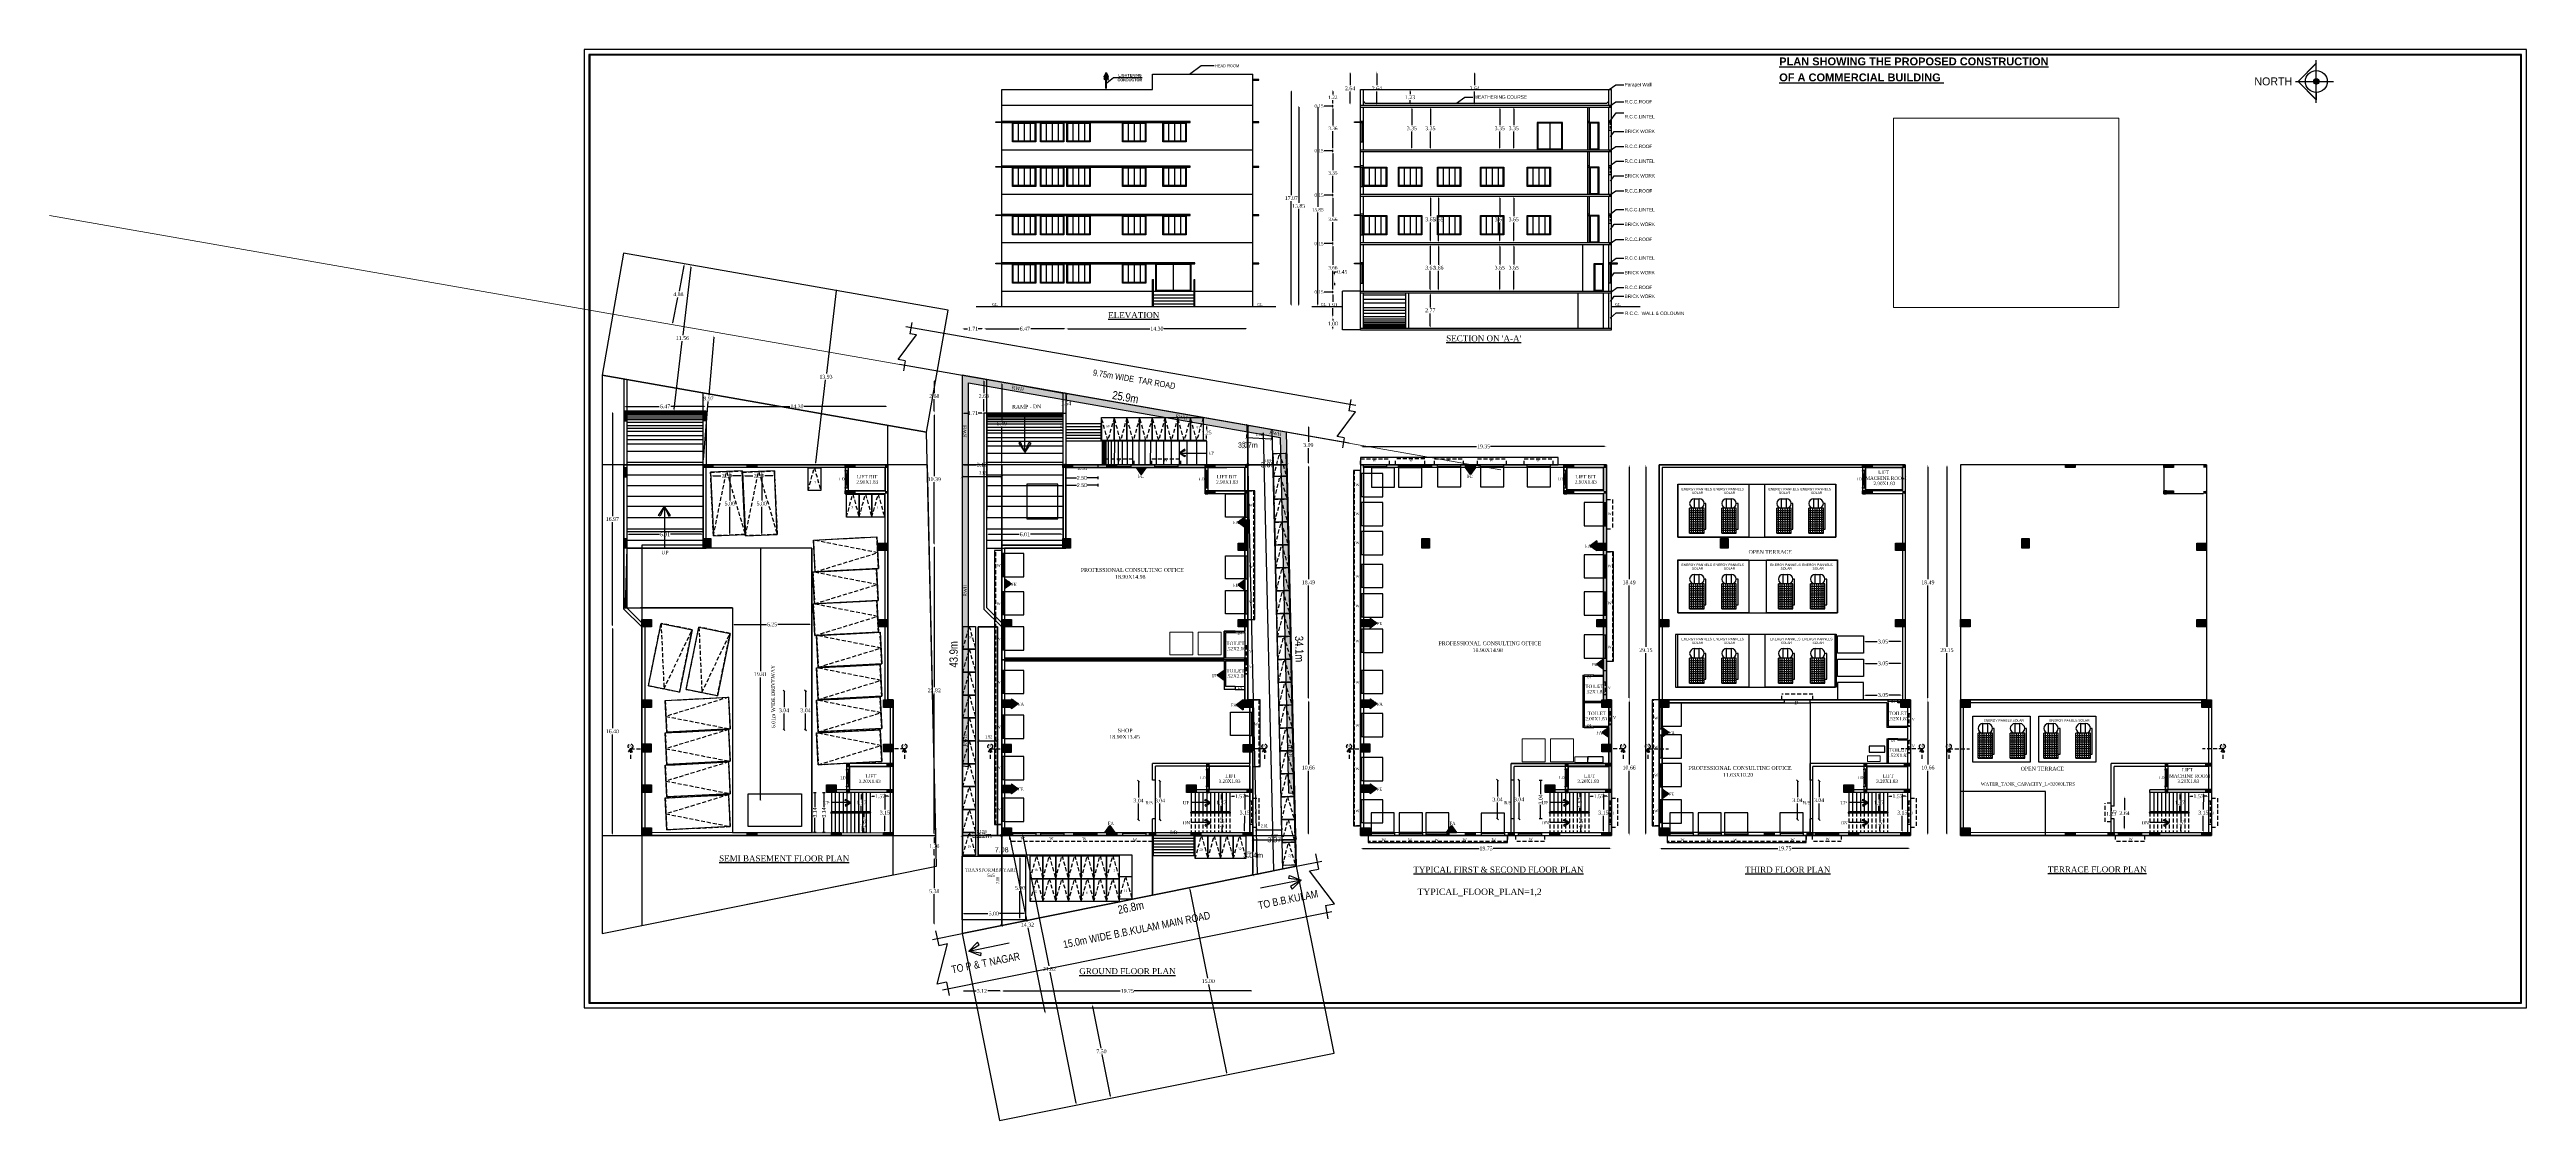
# Model space of a CAD drawing. Header units: metres. Extents: x 395 to 664, y 68 to 153.
# Drawn here: x 394.8 to 589.6, y 68.4 to 152.6 of the extents above; entities that cross this region are included whole.
import ezdxf

# ---------------------------------------------------------------- set-up
doc = ezdxf.new("R2010")
doc.units = ezdxf.units.M
doc.header["$LTSCALE"] = 25
doc.header["$MEASUREMENT"] = 0
doc.header["$PDMODE"] = 34
doc.linetypes.add('HIDDEN', pattern=[0.375, 0.25, -0.125])
doc.linetypes.add('PHANTOM2', pattern=[1.25, 0.625, -0.125, 0.125, -0.125, 0.125, -0.125])
doc.layers.get('Defpoints').update_dxf_attribs({"color": 222})
for name, color, linetype in [('ANGULAR_PARKING_SLOT_1', 6, 'Continuous'), ('BLK_1_BASEMENT_-1_BLDG_FOOTPRINT', 1, 'Continuous'), ('BLK_1_BLDG_FOOT_PRINT 1', 1, 'Continuous'), ('BLK_1_COVERED_AREA', 140, 'Continuous'), ('BLK_1_FLR_-1_ EXIT_WIDTH_ STAIR', 173, 'Continuous'), ('BLK_1_FLR_-1_COVERED_PARKING', 173, 'Continuous'), ('BLK_1_FLR_-1_EXIT_WIDTH_DOOR', 2, 'Continuous'), ('BLK_1_FLR_-1_EXIT_WIDTH_STAIR', 1, 'Continuous'), ('BLK_1_FLR_-1_LIFT_1', 30, 'Continuous'), ('BLK_1_FLR_-1_LIFT_2', 30, 'Continuous'), ('BLK_1_FLR_0_ EXIT_WIDTH_ DOOR', 7, 'Continuous'), ('BLK_1_FLR_0_ EXIT_WIDTH_ STAIR', 173, 'Continuous'), ('BLK_1_FLR_0_BATH_HT', 205, 'Continuous'), ('BLK_1_FLR_0_BLT_UP_AREA', 18, 'Continuous'), ('BLK_1_FLR_0_CARPET_AREA', 18, 'Continuous'), ('BLK_1_FLR_0_CHAJJA', 6, 'Continuous'), ('BLK_1_FLR_0_EXIT_WIDTH_DOOR', 2, 'Continuous'), ('BLK_1_FLR_0_EXIT_WIDTH_STAIR', 1, 'Continuous'), ('BLK_1_FLR_0_LIFT_1', 30, 'Continuous'), ('BLK_1_FLR_0_LIFT_2', 30, 'Continuous'), ('BLK_1_FLR_0_REGULAR_ROOM_1', 2, 'Continuous'), ('BLK_1_FLR_0_WC_BATH_HT', 213, 'Continuous'), ('BLK_1_FLR_1_ EXIT_WIDTH_ DOOR', 7, 'Continuous'), ('BLK_1_FLR_1_ EXIT_WIDTH_ STAIR', 173, 'Continuous'), ('BLK_1_FLR_1_BATH_HT', 205, 'Continuous'), ('BLK_1_FLR_1_BLT_UP_AREA', 1, 'Continuous'), ('BLK_1_FLR_1_CARPET_AREA', 10, 'Continuous'), ('BLK_1_FLR_1_CHAJJA', 6, 'Continuous'), ('BLK_1_FLR_1_EXIT_WIDTH_DOOR', 2, 'Continuous'), ('BLK_1_FLR_1_EXIT_WIDTH_STAIR', 1, 'Continuous'), ('BLK_1_FLR_1_LIFT_1', 30, 'Continuous'), ('BLK_1_FLR_1_LIFT_2', 30, 'Continuous'), ('BLK_1_FLR_1_REGULAR_ROOM_1', 2, 'Continuous'), ('BLK_1_FLR_1_URINAL', 235, 'Continuous'), ('BLK_1_FLR_1_WC_BATH_HT', 213, 'Continuous'), ('BLK_1_FLR_3_BLT_UP_AREA', 1, 'Continuous'), ('BLK_1_FLR_3_CARPET_AREA', 10, 'Continuous'), ('BLK_1_FLR_3_CHAJJA', 6, 'Continuous'), ('BLK_1_FLR_3_EXIT_WIDTH_DOOR', 2, 'Continuous'), ('BLK_1_FLR_3_EXIT_WIDTH_STAIR', 1, 'Continuous'), ('BLK_1_FLR_3_LIFT_1', 30, 'Continuous'), ('BLK_1_FLR_3_LIFT_2', 30, 'Continuous'), ('BLK_1_FLR_3_REGULAR_ROOM_1', 2, 'Continuous'), ('BLK_1_FLR_3_ROOF_AREA', 54, 'Continuous'), ('BLK_1_FLR_3_URINAL', 235, 'Continuous'), ('BLK_1_FLR_4_ROOF_AREA', 54, 'Continuous'), ('BLK_1_HT_OF_BLDG', 5, 'Continuous'), ('BLK_1_LVL_-1_BLDG_FOOT_PRINT', 1, 'Continuous'), ('BLK_1_LVL_-1_BSMNT_FOOT_PRINT', 1, 'Continuous'), ('BLK_1_LVL_-1_BSMNT_FRONT_SETBACK', 7, 'Continuous'), ('BLK_1_LVL_-1_BSMNT_PLOT_BOUNDARY', 7, 'Continuous'), ('BLK_1_LVL_-1_BSMNT_REAR_SETBACK', 7, 'Continuous'), ('BLK_1_LVL_-1_BSMNT_SIDE_SETBACK1', 7, 'Continuous'), ('BLK_1_LVL_-1_BSMNT_SIDE_SETBACK2', 7, 'Continuous'), ('BLK_1_LVL_0_BLDG_FOOT_PRINT', 1, 'Continuous'), ('BLK_1_LVL_0_FRONT_SETBACK', 2, 'Continuous'), ('BLK_1_LVL_0_REAR_SETBACK', 171, 'Continuous'), ('BLK_1_LVL_0_SIDE_SETBACK1', 102, 'Continuous'), ('BLK_1_LVL_0_SIDE_SETBACK2', 11, 'Continuous'), ('BLK_1_PARAPET_HT', 233, 'Continuous'), ('BLK_1_PLINTH_HEIGHT', 7, 'Continuous'), ('BLK_1_STAIR_HEADROOM', 55, 'Continuous'), ('BLK_1_TERRACESERVICE_UTILITYDISTANCE', 1, 'Continuous'), ('DIST_EXIT', 7, 'Continuous'), ('DRIVE_WAY', 7, 'Continuous'), ('PLOT_AREA_M2', 1, 'Continuous'), ('PLOT_BOUNDARY', 70, 'Continuous'), ('ROAD_WIDTH', 2, 'Continuous'), ('RWH', 130, 'Continuous'), ('SEPTIC_TANK', 146, 'Continuous'), ('SOLAR_PANEL', 3, 'Continuous'), ('SOLAR_WATER_HEATER', 1, 'Continuous'), ('SURRENDER_ROAD_WIDTH', 2, 'Continuous'), ('TRANSFORMER_YARD', 7, 'Continuous'), ('TWO_WHEELER_DRIVE_WAY', 7, 'Continuous'), ('UG_SUMP', 194, 'Continuous'), ('WATER_TANK_CALCULATION', 150, 'Continuous')]:
    doc.layers.add(name, color=color, linetype=linetype)
for name, color, linetype, plot in [('BLK_1_FLR_-1_BLT_UP_AREA', 18, 'Continuous', False), ('BLK_1_FLR_-1_BLT_UP_AREA_DEDUCT', 18, 'Continuous', False), ('BLK_1_MAX_HEIGHT_CAL', 7, 'Continuous', False), ('TWO_WHEELER_PARKING', 2, 'Continuous', False)]:
    doc.layers.add(name, color=color, linetype=linetype, plot=plot)
for name, color, linetype, lineweight in [('BLK_1_FLR_0_ROOM_1_LIGHT_VENTILATION_3', 232, 'Continuous', 0), ('BLK_1_FLR_0_SP_WC', 233, 'Continuous', 5), ('BLK_1_FLR_0_WATER_CLOSET', 213, 'Continuous', 5), ('BLK_1_FLR_1_ROOM_1_LIGHT_VENTILATION_3', 232, 'Continuous', 0), ('BLK_1_FLR_1_SP_WC', 233, 'Continuous', 5), ('BLK_1_FLR_1_WASH', 56, 'Continuous', 5), ('BLK_1_FLR_1_WATER_CLOSET', 213, 'Continuous', 5), ('BLK_1_FLR_3_WASH', 56, 'Continuous', 5), ('BLK_1_FLR_3_WATER_CLOSET', 213, 'Continuous', 5), ('BLK_1_MUMTY_HT1', 83, 'Continuous', 0), ('DIST_CL_ROAD', 7, 'Continuous', 0), ('ED', 30, 'Continuous', 0), ('LOCATION_PLAN', 7, 'Continuous', 0), ('NORTH_DIRECTION', 7, 'Continuous', 0), ('NOTIFIED_ROAD', 183, 'Continuous', 13)]:
    doc.layers.add(name, color=color, linetype=linetype, lineweight=lineweight)
doc.styles.add('1-8 TXT', font='arial.ttf')
doc.styles.add('DIM 100', font='ARIALN.TTF', dxfattribs={"width": 0.85, "height": 0.23})
doc.styles.add('ED', font='romantic.ttf', dxfattribs={"width": 0.96})
doc.styles.add('MtXpl_Swis721_Cn_BT', font='swissc.ttf')
doc.styles.add('ROOM TEXT 10.5', font='swissc.ttf')
doc.styles.get("Standard").update_dxf_attribs({"font": 'times.ttf'})
doc.styles.add('style4', font='arialbd.ttf')
doc.styles.add('THIN', font='GOTHIC.TTF')
doc.styles.add('USA TEXT', font='GOTHIC.TTF')
doc.dimstyles.new('BUILDING OUTER', dxfattribs={"dimtxt": 0.3, "dimasz": 0.1, "dimexe": 0.18, "dimexo": 0.0625, "dimgap": 0.09, "dimtad": 0, "dimzin": 0, "dimdsep": 46, "dimtxsty": 'ROOM TEXT 10.5', "dimblk": 'A1', "dimcen": 0.09, "dimse1": 1, "dimse2": 1, "dimazin": 0, "dimtfac": 1, "dimtofl": 0, "dimtmove": 0, "dimatfit": 3, "dimfxl": 0, "dimtolj": 1, "dimtzin": 0, "dimarcsym": 0})
doc.dimstyles.new('Copy(2) of LINE1', dxfattribs={"dimscale": 0, "dimtxt": 0.46, "dimasz": 0.18, "dimexe": 0.33, "dimexo": 0.8, "dimgap": 0.09, "dimtad": 0, "dimzin": 0, "dimdsep": 46, "dimtxsty": 'ROOM TEXT 10.5', "dimcen": 0.09, "dimse1": 1, "dimse2": 1, "dimadec": 0, "dimazin": 0, "dimtfac": 1, "dimtofl": 0, "dimtmove": 0, "dimatfit": 3, "dimfxl": 0, "dimtolj": 1, "dimtzin": 0, "dimarcsym": 0})
doc.dimstyles.new('GRID DIM 400', dxfattribs={"dimscale": 0, "dimtxt": 0.8, "dimasz": 0.2, "dimexe": 0, "dimexo": 0, "dimgap": 0.2, "dimtad": 0, "dimlfac": -0.1, "dimzin": 1, "dimdsep": 46, "dimtxsty": 'DIM 100', "dimblk": 'ARCHTICK', "dimcen": 0, "dimclrd": 256, "dimclre": 252, "dimclrt": 4, "dimazin": 0, "dimtfac": 1, "dimtix": 1, "dimtofl": 0, "dimtmove": 2, "dimatfit": 0, "dimfxl": 0, "dimtolj": 1, "dimtzin": 0, "dimarcsym": 0})
doc.dimstyles.new('SITE', dxfattribs={"dimtxt": 0.65, "dimasz": 0.05, "dimexe": 0.18, "dimexo": 0.0625, "dimgap": 0.09, "dimtad": 0, "dimdec": 1, "dimzin": 0, "dimdsep": 46, "dimtxsty": 'ROOM TEXT 10.5', "dimblk": 'A1', "dimcen": 0.09, "dimse1": 1, "dimse2": 1, "dimsd1": 1, "dimsd2": 1, "dimazin": 0, "dimtfac": 1, "dimtdec": 1, "dimtofl": 0, "dimtmove": 0, "dimatfit": 3, "dimfxl": 0, "dimtolj": 1, "dimtzin": 0, "dimarcsym": 0})
doc.dimstyles.new('SITE SET', dxfattribs={"dimtxt": 0.4, "dimasz": 0.15, "dimexe": 0.18, "dimexo": 0.0625, "dimgap": 0.09, "dimtad": 0, "dimtih": 1, "dimtoh": 1, "dimzin": 0, "dimdsep": 46, "dimtxsty": '1-8 TXT', "dimcen": 0.09, "dimse1": 1, "dimse2": 1, "dimadec": 0, "dimazin": 0, "dimtfac": 1, "dimtofl": 0, "dimtmove": 0, "dimatfit": 3, "dimfxl": 0, "dimtolj": 1, "dimtzin": 0, "dimarcsym": 0})
doc.dimstyles.get("Standard").update_dxf_attribs({"dimtxt": 0.3, "dimasz": 0.15, "dimexe": 0.18, "dimexo": 0.0625, "dimgap": 0.09, "dimtad": 0, "dimtih": 1, "dimtoh": 1, "dimzin": 0, "dimdsep": 46, "dimtxsty": 'Standard', "dimcen": 0.09, "dimse1": 1, "dimse2": 1, "dimadec": 0, "dimazin": 0, "dimtfac": 1, "dimtofl": 0, "dimtmove": 0, "dimatfit": 3, "dimfxl": 0, "dimtolj": 1, "dimtzin": 0, "dimarcsym": 0})

# ---------------------------------------------------------------- blocks, each defined once
blk = doc.blocks.new('*D41')
at = {"color": 0, "lineweight": -2, "ltscale": 0.5}
for p, q in [((458.6, 94.03), (458.6, 93.63)), ((458.6, 92.75), (458.6, 93.15))]:
    blk.add_line(p, q, dxfattribs=at)
at = {"color": 0, "ltscale": 0.5}
for points in [[(458.58, 94.03), (458.63, 94.03), (458.6, 94.18)], [(458.58, 92.75), (458.63, 92.75), (458.6, 92.6)]]:
    blk.add_solid(points, dxfattribs=at)
at = {"layer": 'Defpoints', "color": 0, "ltscale": 0.5}
for p in [(458.6, 94.18), (458.68, 94.18), (458.68, 92.6)]:
    blk.add_point(p, dxfattribs=at)
at = {"color": 0, "ltscale": 0.5, "insert": (458.6, 93.39), "char_height": 0.3, "attachment_point": 5}
blk.add_mtext('\\A1;1.57', dxfattribs=at)
blk = doc.blocks.new('*D42')
at = {"color": 0, "lineweight": -2, "ltscale": 0.5}
for p, q in [((458.68, 92.45), (458.68, 92.06)), ((458.68, 91.18), (458.68, 91.57))]:
    blk.add_line(p, q, dxfattribs=at)
at = {"color": 0, "ltscale": 0.5}
for points in [[(458.66, 92.45), (458.71, 92.45), (458.68, 92.6)], [(458.66, 91.18), (458.71, 91.18), (458.68, 91.03)]]:
    blk.add_solid(points, dxfattribs=at)
at = {"layer": 'Defpoints', "color": 0, "ltscale": 0.5}
for p in [(458.99, 92.6), (458.68, 91.03), (458.99, 91.03)]:
    blk.add_point(p, dxfattribs=at)
at = {"color": 0, "ltscale": 0.5, "insert": (458.68, 91.82), "char_height": 0.3, "attachment_point": 5}
blk.add_mtext('\\A1;1.57', dxfattribs=at)
blk = doc.blocks.new('*D43')
at = {"color": 0, "lineweight": -2, "ltscale": 0.5}
for p, q in [((459.44, 93.89), (459.64, 93.89)), ((460.72, 93.89), (460.52, 93.89))]:
    blk.add_line(p, q, dxfattribs=at)
at = {"color": 0, "ltscale": 0.5}
for points in [[(459.44, 93.91), (459.44, 93.86), (459.29, 93.89)], [(460.72, 93.91), (460.72, 93.86), (460.87, 93.89)]]:
    blk.add_solid(points, dxfattribs=at)
at = {"layer": 'Defpoints', "color": 0, "ltscale": 0.5}
for p in [(460.87, 93.89), (459.29, 93.39), (460.87, 93.39)]:
    blk.add_point(p, dxfattribs=at)
at = {"color": 0, "ltscale": 0.5, "insert": (460.08, 93.89), "char_height": 0.3, "attachment_point": 5}
blk.add_mtext('\\A1;1.57', dxfattribs=at)
blk = doc.blocks.new('*D44')
at = {"color": 0, "lineweight": -2, "ltscale": 0.5}
for p, q in [((460.46, 94.03), (460.45, 92.85)), ((460.45, 91.18), (460.45, 92.36))]:
    blk.add_line(p, q, dxfattribs=at)
at = {"color": 0, "ltscale": 0.5}
for points in [[(460.43, 94.03), (460.48, 94.03), (460.46, 94.18)], [(460.43, 91.18), (460.48, 91.18), (460.45, 91.03)]]:
    blk.add_solid(points, dxfattribs=at)
at = {"layer": 'Defpoints', "color": 0, "ltscale": 0.5}
for p in [(459.99, 94.18), (459.98, 91.03), (460.45, 91.03)]:
    blk.add_point(p, dxfattribs=at)
at = {"color": 0, "ltscale": 0.5, "insert": (460.45, 92.6), "char_height": 0.3, "attachment_point": 5}
blk.add_mtext('\\A1;3.15', dxfattribs=at)
blk = doc.blocks.new('*D45')
at = {"color": 0, "lineweight": -2, "ltscale": 0.5}
for p, q in [((440.31, 114.49), (442.72, 114.49)), ((446.02, 114.49), (443.6, 114.49))]:
    blk.add_line(p, q, dxfattribs=at)
for points in [[(440.31, 114.51), (440.31, 114.46), (440.16, 114.49)], [(446.02, 114.51), (446.02, 114.46), (446.17, 114.49)]]:
    blk.add_solid(points, dxfattribs=at)
at = {"layer": 'Defpoints', "color": 0, "lineweight": -2, "ltscale": 0.5}
for p in [(440.16, 114.49), (440.16, 114.01), (446.17, 114.01)]:
    blk.add_point(p, dxfattribs=at)
at = {"color": 0, "ltscale": 0.5, "insert": (443.16, 114.49), "char_height": 0.3, "attachment_point": 5}
blk.add_mtext('\\A1;6.01', dxfattribs=at)
blk = doc.blocks.new('*D46')
at = {"color": 0, "lineweight": -2, "ltscale": 0.5}
for p, q in [((446.54, 124.55), (452.99, 124.55)), ((460.54, 124.55), (454.1, 124.55))]:
    blk.add_line(p, q, dxfattribs=at)
at = {"color": 0, "ltscale": 0.5}
for points in [[(446.54, 124.58), (446.54, 124.53), (446.39, 124.55)], [(460.54, 124.58), (460.54, 124.53), (460.69, 124.55)]]:
    blk.add_solid(points, dxfattribs=at)
at = {"layer": 'Defpoints', "color": 0, "ltscale": 0.5}
for p in [(446.39, 123.66), (460.69, 124.55), (460.69, 123.66)]:
    blk.add_point(p, dxfattribs=at)
at = {"color": 0, "ltscale": 0.5, "insert": (453.54, 124.55), "char_height": 0.3, "attachment_point": 5}
blk.add_mtext('\\A1;14.30', dxfattribs=at)
blk = doc.blocks.new('*D47')
at = {"color": 0, "lineweight": -2, "ltscale": 0.5}
for p, q in [((439.02, 107.05), (439.02, 99.25)), ((439.02, 90.96), (439.02, 98.76))]:
    blk.add_line(p, q, dxfattribs=at)
for points in [[(438.99, 107.05), (439.04, 107.05), (439.02, 107.2)], [(438.99, 90.96), (439.04, 90.96), (439.02, 90.81)]]:
    blk.add_solid(points, dxfattribs=at)
at = {"layer": 'Defpoints', "color": 0, "lineweight": -2, "ltscale": 0.5}
for p in [(439.02, 107.2), (441.71, 107.2), (441.71, 90.81)]:
    blk.add_point(p, dxfattribs=at)
at = {"color": 0, "ltscale": 0.5, "insert": (439.02, 99), "char_height": 0.3, "attachment_point": 5}
blk.add_mtext('\\A1;16.40', dxfattribs=at)
blk = doc.blocks.new('*D37')
at = {"color": 0, "lineweight": -2, "ltscale": 0.5}
for p, q in [((439.02, 124.02), (439.02, 115.93)), ((439.02, 107.35), (439.02, 115.44))]:
    blk.add_line(p, q, dxfattribs=at)
for points in [[(438.99, 124.02), (439.04, 124.02), (439.02, 124.17)], [(438.99, 107.35), (439.04, 107.35), (439.02, 107.2)]]:
    blk.add_solid(points, dxfattribs=at)
at = {"layer": 'Defpoints', "color": 0, "lineweight": -2, "ltscale": 0.5}
for p in [(439.02, 124.17), (440.3, 124.17), (441.71, 107.2)]:
    blk.add_point(p, dxfattribs=at)
at = {"color": 0, "ltscale": 0.5, "insert": (439.02, 115.69), "char_height": 0.3, "attachment_point": 5}
blk.add_mtext('\\A1;16.97', dxfattribs=at)
blk = doc.blocks.new('*D38')
at = {"color": 0, "lineweight": -2, "ltscale": 0.5}
for p, q in [((440.08, 124.55), (442.7, 124.55)), ((446.24, 124.55), (443.62, 124.55))]:
    blk.add_line(p, q, dxfattribs=at)
at = {"color": 0, "ltscale": 0.5}
for points in [[(440.08, 124.58), (440.08, 124.53), (439.93, 124.55)], [(446.24, 124.58), (446.24, 124.53), (446.39, 124.55)]]:
    blk.add_solid(points, dxfattribs=at)
at = {"layer": 'Defpoints', "color": 0, "ltscale": 0.5}
for p in [(439.93, 124.17), (446.39, 124.55), (446.39, 124.17)]:
    blk.add_point(p, dxfattribs=at)
at = {"color": 0, "ltscale": 0.5, "insert": (443.16, 124.55), "char_height": 0.3, "attachment_point": 5}
blk.add_mtext('\\A1;6.47', dxfattribs=at)
blk = doc.blocks.new('*D39')
at = {"color": 0, "lineweight": -2, "ltscale": 0.5}
for p, q in [((446.92, 119.09), (447.55, 119.09)), ((449.12, 119.09), (448.48, 119.09))]:
    blk.add_line(p, q, dxfattribs=at)
for points in [[(446.92, 119.11), (446.92, 119.06), (446.77, 119.09)], [(449.12, 119.11), (449.12, 119.06), (449.27, 119.09)]]:
    blk.add_solid(points, dxfattribs=at)
at = {"layer": 'Defpoints', "color": 0, "lineweight": -2, "ltscale": 0.5}
for p in [(446.77, 119.4), (449.27, 119.4), (449.27, 119.09)]:
    blk.add_point(p, dxfattribs=at)
at = {"color": 0, "ltscale": 0.5, "insert": (448.02, 119.09), "char_height": 0.3, "attachment_point": 5}
blk.add_mtext('\\A1;2.50', dxfattribs=at)
blk = doc.blocks.new('*D40')
at = {"color": 0, "lineweight": -2, "ltscale": 0.5}
for p, q in [((448.25, 119.25), (448.25, 117.15)), ((448.25, 114.55), (448.25, 116.66))]:
    blk.add_line(p, q, dxfattribs=at)
for points in [[(448.23, 119.25), (448.28, 119.25), (448.25, 119.4)], [(448.23, 114.55), (448.28, 114.55), (448.25, 114.4)]]:
    blk.add_solid(points, dxfattribs=at)
at = {"layer": 'Defpoints', "color": 0, "lineweight": -2, "ltscale": 0.5}
for p in [(448.67, 119.4), (448.25, 114.4), (448.67, 114.4)]:
    blk.add_point(p, dxfattribs=at)
at = {"color": 0, "ltscale": 0.5, "insert": (448.25, 116.9), "char_height": 0.3, "attachment_point": 5}
blk.add_mtext('\\A1;5.00', dxfattribs=at)
blk = doc.blocks.new('*D25')
at = {"color": 0, "lineweight": -2, "ltscale": 0.5}
for p, q in [((486.91, 94.03), (486.91, 93.63)), ((486.91, 92.75), (486.91, 93.15))]:
    blk.add_line(p, q, dxfattribs=at)
at = {"color": 0, "ltscale": 0.5}
for points in [[(486.88, 94.03), (486.93, 94.03), (486.91, 94.18)], [(486.88, 92.75), (486.93, 92.75), (486.91, 92.6)]]:
    blk.add_solid(points, dxfattribs=at)
at = {"layer": 'Defpoints', "color": 0, "ltscale": 0.5}
for p in [(486.91, 94.18), (486.99, 94.18), (486.99, 92.6)]:
    blk.add_point(p, dxfattribs=at)
at = {"color": 0, "ltscale": 0.5, "insert": (486.91, 93.39), "char_height": 0.3, "attachment_point": 5}
blk.add_mtext('\\A1;1.57', dxfattribs=at)
blk = doc.blocks.new('A1')
at = {"color": 8, "lineweight": -2}
blk.add_line((0, 2.5), (0, -2.5), dxfattribs=at)
blk.add_solid([(-2.3, 0.4), (-2.3, -0.4), (0, 0)], dxfattribs=at)
blk = doc.blocks.new('*D26')
at = {"layer": 'BLK_1_FLR_0_ EXIT_WIDTH_ STAIR', "color": 0, "lineweight": -2, "ltscale": 25}
for p, q in [((486.99, 92.56), (486.99, 92.23)), ((486.99, 91.07), (486.99, 91.4))]:
    blk.add_line(p, q, dxfattribs=at)
at = {"layer": 'Defpoints', "color": 0, "linetype": 'ByBlock', "lineweight": -2, "ltscale": 25}
for p in [(487.29, 92.6), (486.99, 91.03), (487.29, 91.03)]:
    blk.add_point(p, dxfattribs=at)
at = {"layer": 'BLK_1_FLR_0_ EXIT_WIDTH_ STAIR', "color": 0, "linetype": 'ByBlock', "lineweight": -2, "ltscale": 25, "xscale": 0.043, "yscale": 0.043, "zscale": 0.043}
for p, rotation in [((486.99, 92.6), 90), ((486.99, 91.03), 270)]:
    blk.add_blockref('A1', p, dxfattribs=dict(at, rotation=rotation))
at = {"layer": 'BLK_1_FLR_0_ EXIT_WIDTH_ STAIR', "color": 0, "linetype": 'ByBlock', "lineweight": -2, "ltscale": 25, "insert": (486.99, 91.82), "char_height": 0.3, "attachment_point": 5, "rotation": 90, "style": 'ROOM TEXT 10.5'}
blk.add_mtext('\\A1;1.57', dxfattribs=at)
blk = doc.blocks.new('*D27')
at = {"color": 0, "lineweight": -2, "ltscale": 0.5}
for p, q in [((487.75, 93.89), (487.94, 93.89)), ((489.02, 93.89), (488.82, 93.89))]:
    blk.add_line(p, q, dxfattribs=at)
at = {"color": 0, "ltscale": 0.5}
for points in [[(487.75, 93.91), (487.75, 93.86), (487.6, 93.89)], [(489.02, 93.91), (489.02, 93.86), (489.17, 93.89)]]:
    blk.add_solid(points, dxfattribs=at)
at = {"layer": 'Defpoints', "color": 0, "ltscale": 0.5}
for p in [(489.17, 93.89), (487.6, 93.39), (489.17, 93.39)]:
    blk.add_point(p, dxfattribs=at)
at = {"color": 0, "ltscale": 0.5, "insert": (488.38, 93.89), "char_height": 0.3, "attachment_point": 5}
blk.add_mtext('\\A1;1.57', dxfattribs=at)
blk = doc.blocks.new('*D28')
at = {"color": 0, "lineweight": -2, "ltscale": 0.5}
for p, q in [((488.76, 94.03), (488.76, 92.85)), ((488.75, 91.18), (488.76, 92.36))]:
    blk.add_line(p, q, dxfattribs=at)
at = {"color": 0, "ltscale": 0.5}
for points in [[(488.73, 94.03), (488.78, 94.03), (488.76, 94.18)], [(488.73, 91.18), (488.78, 91.18), (488.75, 91.03)]]:
    blk.add_solid(points, dxfattribs=at)
at = {"layer": 'Defpoints', "color": 0, "ltscale": 0.5}
for p in [(488.29, 94.18), (488.29, 91.03), (488.75, 91.03)]:
    blk.add_point(p, dxfattribs=at)
at = {"color": 0, "ltscale": 0.5, "insert": (488.76, 92.6), "char_height": 0.3, "attachment_point": 5}
blk.add_mtext('\\A1;3.15', dxfattribs=at)
blk = doc.blocks.new('*D29')
at = {"color": 0, "lineweight": -2, "ltscale": 0.5}
for p, q in [((468.61, 114.49), (471.02, 114.49)), ((474.32, 114.49), (471.9, 114.49))]:
    blk.add_line(p, q, dxfattribs=at)
at = {"color": 0, "ltscale": 0.5}
for points in [[(468.61, 114.51), (468.61, 114.46), (468.46, 114.49)], [(474.32, 114.51), (474.32, 114.46), (474.47, 114.49)]]:
    blk.add_solid(points, dxfattribs=at)
at = {"layer": 'Defpoints', "color": 0, "ltscale": 0.5}
for p in [(468.46, 114.49), (468.46, 114.01), (474.47, 114.01)]:
    blk.add_point(p, dxfattribs=at)
at = {"color": 0, "ltscale": 0.5, "insert": (471.46, 114.49), "char_height": 0.3, "attachment_point": 5}
blk.add_mtext('\\A1;6.01', dxfattribs=at)
blk = doc.blocks.new('*D30')
at = {"color": 0, "lineweight": -2, "ltscale": 0.5}
for p, q in [((474.85, 130.66), (481.29, 130.66)), ((488.85, 130.66), (482.4, 130.66))]:
    blk.add_line(p, q, dxfattribs=at)
at = {"color": 0, "ltscale": 0.5}
for points in [[(474.85, 130.68), (474.85, 130.63), (474.7, 130.66)], [(488.85, 130.68), (488.85, 130.63), (489, 130.66)]]:
    blk.add_solid(points, dxfattribs=at)
at = {"layer": 'Defpoints', "color": 0, "ltscale": 0.5}
for p in [(489, 130.66), (474.7, 129.76), (489, 129.76)]:
    blk.add_point(p, dxfattribs=at)
at = {"color": 0, "ltscale": 0.5, "insert": (481.85, 130.66), "char_height": 0.3, "attachment_point": 5}
blk.add_mtext('\\A1;14.30', dxfattribs=at)
blk = doc.blocks.new('*D31')
at = {"color": 0, "lineweight": -2, "ltscale": 0.5}
for p, q in [((493.76, 119.81), (493.76, 110.96)), ((493.76, 101.62), (493.76, 110.47))]:
    blk.add_line(p, q, dxfattribs=at)
at = {"color": 0, "ltscale": 0.5}
for points in [[(493.74, 119.81), (493.79, 119.81), (493.76, 119.96)], [(493.74, 101.62), (493.79, 101.62), (493.76, 101.47)]]:
    blk.add_solid(points, dxfattribs=at)
at = {"layer": 'Defpoints', "color": 0, "ltscale": 0.5}
for p in [(491.49, 119.96), (491.49, 101.47), (493.76, 101.47)]:
    blk.add_point(p, dxfattribs=at)
at = {"color": 0, "ltscale": 0.5, "insert": (493.76, 110.71), "char_height": 0.3, "attachment_point": 5}
blk.add_mtext('\\A1;18.49', dxfattribs=at)
blk = doc.blocks.new('*D32')
at = {"color": 0, "lineweight": -2, "ltscale": 0.5}
for p, q in [((493.76, 101.32), (493.76, 96.38)), ((493.76, 90.96), (493.76, 95.89))]:
    blk.add_line(p, q, dxfattribs=at)
for points in [[(493.74, 101.32), (493.79, 101.32), (493.76, 101.47)], [(493.74, 90.96), (493.79, 90.96), (493.76, 90.81)]]:
    blk.add_solid(points, dxfattribs=at)
at = {"layer": 'Defpoints', "color": 0, "lineweight": -2, "ltscale": 0.5}
for p in [(491.49, 101.47), (491.89, 90.81), (493.76, 90.81)]:
    blk.add_point(p, dxfattribs=at)
at = {"color": 0, "ltscale": 0.5, "insert": (493.76, 96.14), "char_height": 0.3, "attachment_point": 5}
blk.add_mtext('\\A1;10.66', dxfattribs=at)
blk = doc.blocks.new('*D33')
at = {"color": 0, "lineweight": -2, "ltscale": 0.5}
for p, q in [((469.79, 78.58), (478.97, 78.58)), ((489.25, 78.58), (480.07, 78.58))]:
    blk.add_line(p, q, dxfattribs=at)
at = {"color": 0, "ltscale": 0.5}
for points in [[(469.79, 78.6), (469.79, 78.55), (469.64, 78.58)], [(489.25, 78.6), (489.25, 78.55), (489.4, 78.58)]]:
    blk.add_solid(points, dxfattribs=at)
at = {"layer": 'Defpoints', "color": 0, "ltscale": 0.5}
for p in [(469.64, 79.6), (469.64, 78.58), (489.4, 79.6)]:
    blk.add_point(p, dxfattribs=at)
at = {"color": 0, "ltscale": 0.5, "insert": (479.52, 78.58), "char_height": 0.3, "attachment_point": 5}
blk.add_mtext('\\A1;19.75', dxfattribs=at)
blk = doc.blocks.new('*D34')
at = {"color": 0, "lineweight": -2, "ltscale": 0.5}
for p, q in [((464.34, 113.47), (464.34, 102.46)), ((464.34, 90.96), (464.34, 101.97))]:
    blk.add_line(p, q, dxfattribs=at)
at = {"color": 0, "ltscale": 0.5}
for points in [[(464.31, 113.47), (464.36, 113.47), (464.34, 113.62)], [(464.31, 90.96), (464.36, 90.96), (464.34, 90.81)]]:
    blk.add_solid(points, dxfattribs=at)
at = {"layer": 'Defpoints', "color": 0, "ltscale": 0.5}
for p in [(464.34, 113.62), (467.03, 113.62), (467.03, 90.81)]:
    blk.add_point(p, dxfattribs=at)
at = {"color": 0, "ltscale": 0.5, "insert": (464.34, 102.22), "char_height": 0.3, "attachment_point": 5}
blk.add_mtext('\\A1;22.82', dxfattribs=at)
blk = doc.blocks.new('*D35')
at = {"color": 0, "lineweight": -2, "ltscale": 0.5}
for p, q in [((464.34, 123.87), (464.34, 119.06)), ((464.34, 113.77), (464.34, 118.58))]:
    blk.add_line(p, q, dxfattribs=at)
at = {"color": 0, "ltscale": 0.5}
for points in [[(464.31, 123.87), (464.36, 123.87), (464.34, 124.02)], [(464.31, 113.77), (464.36, 113.77), (464.34, 113.62)]]:
    blk.add_solid(points, dxfattribs=at)
at = {"layer": 'Defpoints', "color": 0, "ltscale": 0.5}
for p in [(464.34, 124.02), (465.62, 124.02), (467.03, 113.62)]:
    blk.add_point(p, dxfattribs=at)
at = {"color": 0, "ltscale": 0.5, "insert": (464.34, 118.82), "char_height": 0.3, "attachment_point": 5}
blk.add_mtext('\\A1;10.39', dxfattribs=at)
blk = doc.blocks.new('*D36')
at = {"color": 0, "lineweight": -2, "ltscale": 0.5}
for p, q in [((468.38, 130.66), (471.01, 130.66)), ((474.55, 130.66), (471.92, 130.66))]:
    blk.add_line(p, q, dxfattribs=at)
at = {"color": 0, "ltscale": 0.5}
for points in [[(468.38, 130.68), (468.38, 130.63), (468.23, 130.66)], [(474.55, 130.68), (474.55, 130.63), (474.7, 130.66)]]:
    blk.add_solid(points, dxfattribs=at)
at = {"layer": 'Defpoints', "color": 0, "ltscale": 0.5}
for p in [(474.7, 130.66), (468.23, 130.27), (474.7, 130.27)]:
    blk.add_point(p, dxfattribs=at)
at = {"color": 0, "ltscale": 0.5, "insert": (471.46, 130.66), "char_height": 0.3, "attachment_point": 5}
blk.add_mtext('\\A1;6.47', dxfattribs=at)
blk = doc.blocks.new('*D17')
at = {"layer": 'BLK_1_FLR_1_ EXIT_WIDTH_ DOOR', "color": 0, "lineweight": -2, "ltscale": 25}
for p, q in [((515.12, 94.14), (515.12, 93.81)), ((515.12, 92.65), (515.12, 92.98))]:
    blk.add_line(p, q, dxfattribs=at)
at = {"layer": 'Defpoints', "color": 0, "linetype": 'ByBlock', "lineweight": -2, "ltscale": 25}
for p in [(515.12, 94.18), (515.2, 94.18), (515.2, 92.6)]:
    blk.add_point(p, dxfattribs=at)
at = {"layer": 'BLK_1_FLR_1_ EXIT_WIDTH_ DOOR', "color": 0, "linetype": 'ByBlock', "lineweight": -2, "ltscale": 25, "xscale": 0.043, "yscale": 0.043, "zscale": 0.043}
for p, rotation in [((515.12, 94.18), 90), ((515.12, 92.6), 270)]:
    blk.add_blockref('A1', p, dxfattribs=dict(at, rotation=rotation))
at = {"layer": 'BLK_1_FLR_1_ EXIT_WIDTH_ DOOR', "color": 0, "linetype": 'ByBlock', "lineweight": -2, "ltscale": 25, "insert": (515.12, 93.39), "char_height": 0.3, "attachment_point": 5, "rotation": 90, "style": 'ROOM TEXT 10.5'}
blk.add_mtext('\\A1;1.57', dxfattribs=at)
blk = doc.blocks.new('*D18')
at = {"layer": 'BLK_1_FLR_1_ EXIT_WIDTH_ STAIR', "color": 0, "lineweight": -2, "ltscale": 25}
for p, q in [((515.2, 92.56), (515.2, 92.23)), ((515.2, 91.07), (515.2, 91.4))]:
    blk.add_line(p, q, dxfattribs=at)
at = {"layer": 'Defpoints', "color": 0, "linetype": 'ByBlock', "lineweight": -2, "ltscale": 25}
for p in [(515.51, 92.6), (515.2, 91.03), (515.51, 91.03)]:
    blk.add_point(p, dxfattribs=at)
at = {"layer": 'BLK_1_FLR_1_ EXIT_WIDTH_ STAIR', "color": 0, "linetype": 'ByBlock', "lineweight": -2, "ltscale": 25, "xscale": 0.043, "yscale": 0.043, "zscale": 0.043}
for p, rotation in [((515.2, 92.6), 90), ((515.2, 91.03), 270)]:
    blk.add_blockref('A1', p, dxfattribs=dict(at, rotation=rotation))
at = {"layer": 'BLK_1_FLR_1_ EXIT_WIDTH_ STAIR', "color": 0, "linetype": 'ByBlock', "lineweight": -2, "ltscale": 25, "insert": (515.2, 91.82), "char_height": 0.3, "attachment_point": 5, "rotation": 90, "style": 'ROOM TEXT 10.5'}
blk.add_mtext('\\A1;1.57', dxfattribs=at)
blk = doc.blocks.new('*D19')
at = {"color": 0, "lineweight": -2, "ltscale": 0.5}
for p, q in [((515.96, 93.89), (516.16, 93.89)), ((517.24, 93.89), (517.04, 93.89))]:
    blk.add_line(p, q, dxfattribs=at)
at = {"color": 0, "ltscale": 0.5}
for points in [[(515.96, 93.91), (515.96, 93.86), (515.81, 93.89)], [(517.24, 93.91), (517.24, 93.86), (517.39, 93.89)]]:
    blk.add_solid(points, dxfattribs=at)
at = {"layer": 'Defpoints', "color": 0, "ltscale": 0.5}
for p in [(517.39, 93.89), (515.81, 93.39), (517.39, 93.39)]:
    blk.add_point(p, dxfattribs=at)
at = {"color": 0, "ltscale": 0.5, "insert": (516.6, 93.89), "char_height": 0.3, "attachment_point": 5}
blk.add_mtext('\\A1;1.57', dxfattribs=at)
blk = doc.blocks.new('*D20')
at = {"color": 0, "lineweight": -2, "ltscale": 0.5}
for p, q in [((516.98, 94.03), (516.97, 92.85)), ((516.97, 91.18), (516.97, 92.36))]:
    blk.add_line(p, q, dxfattribs=at)
at = {"color": 0, "ltscale": 0.5}
for points in [[(516.95, 94.03), (517, 94.03), (516.98, 94.18)], [(516.94, 91.18), (516.99, 91.18), (516.97, 91.03)]]:
    blk.add_solid(points, dxfattribs=at)
at = {"layer": 'Defpoints', "color": 0, "ltscale": 0.5}
for p in [(516.51, 94.18), (516.5, 91.03), (516.97, 91.03)]:
    blk.add_point(p, dxfattribs=at)
at = {"color": 0, "ltscale": 0.5, "insert": (516.97, 92.6), "char_height": 0.3, "attachment_point": 5}
blk.add_mtext('\\A1;3.15', dxfattribs=at)
blk = doc.blocks.new('*D21')
at = {"color": 0, "lineweight": -2, "ltscale": 0.5}
for p, q in [((498.01, 121.4), (506.99, 121.4)), ((517.06, 121.4), (508.08, 121.4))]:
    blk.add_line(p, q, dxfattribs=at)
at = {"color": 0, "ltscale": 0.5}
for points in [[(498.01, 121.42), (498.01, 121.37), (497.86, 121.4)], [(517.06, 121.42), (517.06, 121.37), (517.21, 121.4)]]:
    blk.add_solid(points, dxfattribs=at)
at = {"layer": 'Defpoints', "color": 0, "ltscale": 0.5}
for p in [(517.21, 121.4), (497.86, 120.5), (517.21, 120.5)]:
    blk.add_point(p, dxfattribs=at)
at = {"color": 0, "ltscale": 0.5, "insert": (507.54, 121.4), "char_height": 0.3, "attachment_point": 5}
blk.add_mtext('\\A1;19.35', dxfattribs=at)
blk = doc.blocks.new('*D22')
at = {"color": 0, "lineweight": -2, "ltscale": 0.5}
for p, q in [((518.99, 119.81), (518.99, 110.96)), ((518.99, 101.62), (518.99, 110.47))]:
    blk.add_line(p, q, dxfattribs=at)
at = {"color": 0, "ltscale": 0.5}
for points in [[(518.97, 119.81), (519.02, 119.81), (518.99, 119.96)], [(518.97, 101.62), (519.02, 101.62), (518.99, 101.47)]]:
    blk.add_solid(points, dxfattribs=at)
at = {"layer": 'Defpoints', "color": 0, "ltscale": 0.5}
for p in [(516.72, 119.96), (516.72, 101.47), (518.99, 101.47)]:
    blk.add_point(p, dxfattribs=at)
at = {"color": 0, "ltscale": 0.5, "insert": (518.99, 110.71), "char_height": 0.3, "attachment_point": 5}
blk.add_mtext('\\A1;18.49', dxfattribs=at)
blk = doc.blocks.new('*D23')
at = {"color": 0, "lineweight": -2, "ltscale": 0.5}
for p, q in [((518.99, 101.32), (518.99, 96.38)), ((518.99, 90.96), (518.99, 95.89))]:
    blk.add_line(p, q, dxfattribs=at)
at = {"color": 0, "ltscale": 0.5}
for points in [[(518.97, 101.32), (519.02, 101.32), (518.99, 101.47)], [(518.97, 90.96), (519.02, 90.96), (518.99, 90.81)]]:
    blk.add_solid(points, dxfattribs=at)
at = {"layer": 'Defpoints', "color": 0, "ltscale": 0.5}
for p in [(516.72, 101.47), (517.12, 90.81), (518.99, 90.81)]:
    blk.add_point(p, dxfattribs=at)
at = {"color": 0, "ltscale": 0.5, "insert": (518.99, 96.14), "char_height": 0.3, "attachment_point": 5}
blk.add_mtext('\\A1;10.66', dxfattribs=at)
blk = doc.blocks.new('*D24')
at = {"color": 0, "lineweight": -2, "ltscale": 0.5}
for p, q in [((498.01, 89.79), (507.19, 89.79)), ((517.47, 89.79), (508.29, 89.79))]:
    blk.add_line(p, q, dxfattribs=at)
at = {"color": 0, "ltscale": 0.5}
for points in [[(498.01, 89.81), (498.01, 89.76), (497.86, 89.79)], [(517.47, 89.81), (517.47, 89.76), (517.62, 89.79)]]:
    blk.add_solid(points, dxfattribs=at)
at = {"layer": 'Defpoints', "color": 0, "ltscale": 0.5}
for p in [(497.86, 90.81), (497.86, 89.79), (517.62, 90.81)]:
    blk.add_point(p, dxfattribs=at)
at = {"color": 0, "ltscale": 0.5, "insert": (507.74, 89.79), "char_height": 0.3, "attachment_point": 5}
blk.add_mtext('\\A1;19.75', dxfattribs=at)
blk = doc.blocks.new('*D10')
at = {"color": 0, "lineweight": -2, "ltscale": 0.5}
for p, q in [((538.62, 94.03), (538.62, 93.63)), ((538.62, 92.75), (538.62, 93.15))]:
    blk.add_line(p, q, dxfattribs=at)
at = {"color": 0, "ltscale": 0.5}
for points in [[(538.6, 94.03), (538.65, 94.03), (538.62, 94.18)], [(538.6, 92.75), (538.65, 92.75), (538.62, 92.6)]]:
    blk.add_solid(points, dxfattribs=at)
at = {"layer": 'Defpoints', "color": 0, "ltscale": 0.5}
for p in [(538.62, 94.18), (538.7, 94.18), (538.7, 92.6)]:
    blk.add_point(p, dxfattribs=at)
at = {"color": 0, "ltscale": 0.5, "insert": (538.62, 93.39), "char_height": 0.3, "attachment_point": 5}
blk.add_mtext('\\A1;1.57', dxfattribs=at)
blk = doc.blocks.new('*D11')
at = {"color": 0, "linetype": 'HIDDEN', "lineweight": -2, "ltscale": 0.05}
for p, q in [((538.7, 92.45), (538.7, 92.06)), ((538.7, 91.18), (538.7, 91.57))]:
    blk.add_line(p, q, dxfattribs=at)
at = {"color": 0, "linetype": 'HIDDEN', "ltscale": 0.05}
for points in [[(538.68, 92.45), (538.73, 92.45), (538.7, 92.6)], [(538.68, 91.18), (538.73, 91.18), (538.7, 91.03)]]:
    blk.add_solid(points, dxfattribs=at)
at = {"layer": 'Defpoints', "color": 0, "linetype": 'HIDDEN', "ltscale": 0.05}
for p in [(539.01, 92.6), (538.7, 91.03), (539.01, 91.03)]:
    blk.add_point(p, dxfattribs=at)
at = {"color": 0, "linetype": 'HIDDEN', "ltscale": 0.05, "insert": (538.7, 91.82), "char_height": 0.3, "attachment_point": 5}
blk.add_mtext('\\A1;1.57', dxfattribs=at)
blk = doc.blocks.new('*D12')
at = {"color": 0, "lineweight": -2, "ltscale": 0.5}
for p, q in [((539.46, 93.89), (539.66, 93.89)), ((540.73, 93.89), (540.54, 93.89))]:
    blk.add_line(p, q, dxfattribs=at)
at = {"color": 0, "ltscale": 0.5}
for points in [[(539.46, 93.91), (539.46, 93.86), (539.31, 93.89)], [(540.73, 93.91), (540.73, 93.86), (540.88, 93.89)]]:
    blk.add_solid(points, dxfattribs=at)
at = {"layer": 'Defpoints', "color": 0, "ltscale": 0.5}
for p in [(540.88, 93.89), (539.31, 93.39), (540.88, 93.39)]:
    blk.add_point(p, dxfattribs=at)
at = {"color": 0, "ltscale": 0.5, "insert": (540.1, 93.89), "char_height": 0.3, "attachment_point": 5}
blk.add_mtext('\\A1;1.57', dxfattribs=at)
blk = doc.blocks.new('*D13')
at = {"color": 0, "lineweight": -2, "ltscale": 0.5}
for p, q in [((540.47, 94.03), (540.47, 92.85)), ((540.47, 91.18), (540.47, 92.36))]:
    blk.add_line(p, q, dxfattribs=at)
at = {"color": 0, "ltscale": 0.5}
for points in [[(540.45, 94.03), (540.5, 94.03), (540.47, 94.18)], [(540.44, 91.18), (540.49, 91.18), (540.47, 91.03)]]:
    blk.add_solid(points, dxfattribs=at)
at = {"layer": 'Defpoints', "color": 0, "ltscale": 0.5}
for p in [(540.01, 94.18), (540, 91.03), (540.47, 91.03)]:
    blk.add_point(p, dxfattribs=at)
at = {"color": 0, "ltscale": 0.5, "insert": (540.47, 92.6), "char_height": 0.3, "attachment_point": 5}
blk.add_mtext('\\A1;3.15', dxfattribs=at)
blk = doc.blocks.new('*D14')
at = {"color": 0, "lineweight": -2, "ltscale": 0.5}
for p, q in [((542.49, 119.81), (542.49, 110.96)), ((542.49, 101.62), (542.49, 110.47))]:
    blk.add_line(p, q, dxfattribs=at)
at = {"color": 0, "ltscale": 0.5}
for points in [[(542.46, 119.81), (542.51, 119.81), (542.49, 119.96)], [(542.46, 101.62), (542.51, 101.62), (542.49, 101.47)]]:
    blk.add_solid(points, dxfattribs=at)
at = {"layer": 'Defpoints', "color": 0, "ltscale": 0.5}
for p in [(540.21, 119.96), (540.21, 101.47), (542.49, 101.47)]:
    blk.add_point(p, dxfattribs=at)
at = {"color": 0, "ltscale": 0.5, "insert": (542.49, 110.71), "char_height": 0.3, "attachment_point": 5}
blk.add_mtext('\\A1;18.49', dxfattribs=at)
blk = doc.blocks.new('*D15')
at = {"color": 0, "lineweight": -2, "ltscale": 0.5}
for p, q in [((542.49, 101.32), (542.49, 96.38)), ((542.49, 90.96), (542.49, 95.89))]:
    blk.add_line(p, q, dxfattribs=at)
at = {"color": 0, "ltscale": 0.5}
for points in [[(542.46, 101.32), (542.51, 101.32), (542.49, 101.47)], [(542.46, 90.96), (542.51, 90.96), (542.49, 90.81)]]:
    blk.add_solid(points, dxfattribs=at)
at = {"layer": 'Defpoints', "color": 0, "ltscale": 0.5}
for p in [(540.21, 101.47), (540.62, 90.81), (542.49, 90.81)]:
    blk.add_point(p, dxfattribs=at)
at = {"color": 0, "ltscale": 0.5, "insert": (542.49, 96.14), "char_height": 0.3, "attachment_point": 5}
blk.add_mtext('\\A1;10.66', dxfattribs=at)
blk = doc.blocks.new('*D16')
at = {"color": 0, "lineweight": -2, "ltscale": 0.5}
for p, q in [((521.51, 89.79), (530.69, 89.79)), ((540.96, 89.79), (531.78, 89.79))]:
    blk.add_line(p, q, dxfattribs=at)
at = {"color": 0, "ltscale": 0.5}
for points in [[(521.51, 89.81), (521.51, 89.76), (521.36, 89.79)], [(540.96, 89.81), (540.96, 89.76), (541.11, 89.79)]]:
    blk.add_solid(points, dxfattribs=at)
at = {"layer": 'Defpoints', "color": 0, "ltscale": 0.5}
for p in [(521.36, 90.81), (521.36, 89.79), (541.11, 90.81)]:
    blk.add_point(p, dxfattribs=at)
at = {"color": 0, "ltscale": 0.5, "insert": (531.24, 89.79), "char_height": 0.3, "attachment_point": 5}
blk.add_mtext('\\A1;19.75', dxfattribs=at)
blk = doc.blocks.new('*D68')
at = {"color": 0, "lineweight": -2, "ltscale": 0.5}
for p, q in [((520.31, 119.81), (520.31, 105.63)), ((520.31, 90.96), (520.31, 105.14))]:
    blk.add_line(p, q, dxfattribs=at)
for points in [[(520.28, 119.81), (520.33, 119.81), (520.31, 119.96)], [(520.28, 90.96), (520.33, 90.96), (520.31, 90.81)]]:
    blk.add_solid(points, dxfattribs=at)
at = {"layer": 'Defpoints', "color": 0, "lineweight": -2, "ltscale": 0.5}
for p in [(521.36, 119.96), (520.31, 90.81), (521.36, 90.81)]:
    blk.add_point(p, dxfattribs=at)
at = {"color": 0, "ltscale": 0.5, "insert": (520.31, 105.38), "char_height": 0.3, "attachment_point": 5}
blk.add_mtext('\\A1;29.15', dxfattribs=at)
blk = doc.blocks.new('*D2')
at = {"color": 0, "lineweight": -2, "ltscale": 0.5}
for p, q in [((562.3, 94.03), (562.3, 93.63)), ((562.3, 92.75), (562.3, 93.15))]:
    blk.add_line(p, q, dxfattribs=at)
at = {"color": 0, "ltscale": 0.5}
for points in [[(562.28, 94.03), (562.33, 94.03), (562.3, 94.18)], [(562.28, 92.75), (562.33, 92.75), (562.3, 92.6)]]:
    blk.add_solid(points, dxfattribs=at)
at = {"layer": 'Defpoints', "color": 0, "ltscale": 0.5}
for p in [(562.3, 94.18), (562.38, 94.18), (562.38, 92.6)]:
    blk.add_point(p, dxfattribs=at)
at = {"color": 0, "ltscale": 0.5, "insert": (562.3, 93.39), "char_height": 0.3, "attachment_point": 5}
blk.add_mtext('\\A1;1.57', dxfattribs=at)
blk = doc.blocks.new('*D3')
at = {"color": 0, "linetype": 'HIDDEN', "lineweight": -2, "ltscale": 0.05}
for p, q in [((562.38, 92.45), (562.38, 92.06)), ((562.38, 91.18), (562.38, 91.57))]:
    blk.add_line(p, q, dxfattribs=at)
at = {"color": 0, "linetype": 'HIDDEN', "ltscale": 0.05}
for points in [[(562.36, 92.45), (562.41, 92.45), (562.38, 92.6)], [(562.36, 91.18), (562.41, 91.18), (562.38, 91.03)]]:
    blk.add_solid(points, dxfattribs=at)
at = {"layer": 'Defpoints', "color": 0, "linetype": 'HIDDEN', "ltscale": 0.05}
for p in [(562.69, 92.6), (562.38, 91.03), (562.69, 91.03)]:
    blk.add_point(p, dxfattribs=at)
at = {"color": 0, "linetype": 'HIDDEN', "ltscale": 0.05, "insert": (562.38, 91.82), "char_height": 0.3, "attachment_point": 5}
blk.add_mtext('\\A1;1.57', dxfattribs=at)
blk = doc.blocks.new('*D4')
at = {"color": 0, "lineweight": -2, "ltscale": 0.5}
for p, q in [((563.14, 93.89), (563.34, 93.89)), ((564.42, 93.89), (564.22, 93.89))]:
    blk.add_line(p, q, dxfattribs=at)
at = {"color": 0, "ltscale": 0.5}
for points in [[(563.14, 93.91), (563.14, 93.86), (562.99, 93.89)], [(564.42, 93.91), (564.42, 93.86), (564.57, 93.89)]]:
    blk.add_solid(points, dxfattribs=at)
at = {"layer": 'Defpoints', "color": 0, "ltscale": 0.5}
for p in [(564.57, 93.89), (562.99, 93.39), (564.57, 93.39)]:
    blk.add_point(p, dxfattribs=at)
at = {"color": 0, "ltscale": 0.5, "insert": (563.78, 93.89), "char_height": 0.3, "attachment_point": 5}
blk.add_mtext('\\A1;1.57', dxfattribs=at)
blk = doc.blocks.new('*D5')
at = {"color": 0, "lineweight": -2, "ltscale": 0.5}
for p, q in [((564.16, 94.03), (564.15, 92.85)), ((564.15, 91.18), (564.15, 92.36))]:
    blk.add_line(p, q, dxfattribs=at)
at = {"color": 0, "ltscale": 0.5}
for points in [[(564.13, 94.03), (564.18, 94.03), (564.16, 94.18)], [(564.13, 91.18), (564.18, 91.18), (564.15, 91.03)]]:
    blk.add_solid(points, dxfattribs=at)
at = {"layer": 'Defpoints', "color": 0, "ltscale": 0.5}
for p in [(563.69, 94.18), (563.69, 91.03), (564.15, 91.03)]:
    blk.add_point(p, dxfattribs=at)
at = {"color": 0, "ltscale": 0.5, "insert": (564.15, 92.6), "char_height": 0.3, "attachment_point": 5}
blk.add_mtext('\\A1;3.15', dxfattribs=at)
blk = doc.blocks.new('*D48')
at = {"color": 0, "lineweight": -2, "ltscale": 0.5}
for p, q in [((543.99, 119.81), (543.99, 105.63)), ((543.99, 90.96), (543.99, 105.14))]:
    blk.add_line(p, q, dxfattribs=at)
for points in [[(543.97, 119.81), (544.02, 119.81), (543.99, 119.96)], [(543.97, 90.96), (544.02, 90.96), (543.99, 90.81)]]:
    blk.add_solid(points, dxfattribs=at)
at = {"layer": 'Defpoints', "color": 0, "lineweight": -2, "ltscale": 0.5}
for p in [(545.04, 119.96), (543.99, 90.81), (545.04, 90.81)]:
    blk.add_point(p, dxfattribs=at)
at = {"color": 0, "ltscale": 0.5, "insert": (543.99, 105.38), "char_height": 0.3, "attachment_point": 5}
blk.add_mtext('\\A1;29.15', dxfattribs=at)
blk = doc.blocks.new('*D49')
at = {"layer": 'BLK_1_LVL_-1_BSMNT_FOOT_PRINT', "color": 0, "lineweight": -2}
for p, q in [((495.69, 133.32), (495.69, 132.76)), ((495.69, 131.71), (495.69, 132.27))]:
    blk.add_line(p, q, dxfattribs=at)
for points in [[(495.67, 133.32), (495.72, 133.32), (495.69, 133.47)], [(495.67, 131.71), (495.72, 131.71), (495.69, 131.56)]]:
    blk.add_solid(points, dxfattribs=at)
at = {"layer": 'Defpoints', "color": 0, "lineweight": -2}
for p in [(495.69, 133.47), (496.54, 133.47), (496.54, 131.56)]:
    blk.add_point(p, dxfattribs=at)
at = {"layer": 'BLK_1_LVL_-1_BSMNT_FOOT_PRINT', "color": 0, "insert": (495.69, 132.51), "char_height": 0.3, "attachment_point": 5}
blk.add_mtext('\\A1;1.91', dxfattribs=at)
blk = doc.blocks.new('*D50')
at = {"color": 0, "lineweight": -2, "ltscale": 0.5}
for p, q in [((495.19, 133.54), (495.01, 133.54)), ((495.69, 133.54), (495.19, 133.54)), ((495.69, 133.77), (495.69, 133.92)), ((495.69, 133.47), (495.69, 133.62)), ((495.69, 133.32), (495.69, 133.17))]:
    blk.add_line(p, q, dxfattribs=at)
at = {"color": 0, "ltscale": 0.5}
for points in [[(495.67, 133.77), (495.72, 133.77), (495.69, 133.62)], [(495.67, 133.32), (495.72, 133.32), (495.69, 133.47)]]:
    blk.add_solid(points, dxfattribs=at)
at = {"layer": 'Defpoints', "color": 0, "ltscale": 0.5}
for p in [(495.69, 133.62), (496.54, 133.62), (496.54, 133.47)]:
    blk.add_point(p, dxfattribs=at)
at = {"color": 0, "ltscale": 0.5, "insert": (494.6, 133.54), "char_height": 0.27, "attachment_point": 5}
blk.add_mtext('\\A1;0.15', dxfattribs=at)
blk = doc.blocks.new('*D51')
at = {"color": 0, "lineweight": -2, "ltscale": 0.5}
for p, q in [((495.69, 137.13), (495.69, 135.68)), ((495.69, 133.77), (495.69, 135.22))]:
    blk.add_line(p, q, dxfattribs=at)
at = {"color": 0, "ltscale": 0.5}
for points in [[(495.67, 137.13), (495.72, 137.13), (495.69, 137.28)], [(495.67, 133.77), (495.72, 133.77), (495.69, 133.62)]]:
    blk.add_solid(points, dxfattribs=at)
at = {"layer": 'Defpoints', "color": 0, "ltscale": 0.5}
for p in [(495.69, 137.28), (496.54, 137.28), (496.54, 133.62)]:
    blk.add_point(p, dxfattribs=at)
at = {"color": 0, "ltscale": 0.5, "insert": (495.69, 135.45), "char_height": 0.27, "attachment_point": 5}
blk.add_mtext('\\A1;3.66', dxfattribs=at)
blk = doc.blocks.new('*D52')
at = {"color": 0, "lineweight": -2, "ltscale": 0.5}
for p, q in [((495.19, 137.35), (495.01, 137.35)), ((495.69, 137.35), (495.19, 137.35)), ((495.69, 137.58), (495.69, 137.73)), ((495.69, 137.28), (495.69, 137.43)), ((495.69, 137.13), (495.69, 136.98))]:
    blk.add_line(p, q, dxfattribs=at)
at = {"color": 0, "ltscale": 0.5}
for points in [[(495.67, 137.58), (495.72, 137.58), (495.69, 137.43)], [(495.67, 137.13), (495.72, 137.13), (495.69, 137.28)]]:
    blk.add_solid(points, dxfattribs=at)
at = {"layer": 'Defpoints', "color": 0, "ltscale": 0.5}
for p in [(495.69, 137.43), (496.54, 137.43), (496.54, 137.28)]:
    blk.add_point(p, dxfattribs=at)
at = {"color": 0, "ltscale": 0.5, "insert": (494.6, 137.35), "char_height": 0.27, "attachment_point": 5}
blk.add_mtext('\\A1;0.15', dxfattribs=at)
blk = doc.blocks.new('*D53')
at = {"color": 0, "lineweight": -2, "ltscale": 0.5}
for p, q in [((495.69, 140.93), (495.69, 139.48)), ((495.69, 137.58), (495.69, 139.03))]:
    blk.add_line(p, q, dxfattribs=at)
at = {"color": 0, "ltscale": 0.5}
for points in [[(495.67, 140.93), (495.72, 140.93), (495.69, 141.08)], [(495.67, 137.58), (495.72, 137.58), (495.69, 137.43)]]:
    blk.add_solid(points, dxfattribs=at)
at = {"layer": 'Defpoints', "color": 0, "ltscale": 0.5}
for p in [(495.69, 141.08), (496.54, 141.08), (496.54, 137.43)]:
    blk.add_point(p, dxfattribs=at)
at = {"color": 0, "ltscale": 0.5, "insert": (495.69, 139.26), "char_height": 0.27, "attachment_point": 5}
blk.add_mtext('\\A1;3.66', dxfattribs=at)
blk = doc.blocks.new('*D54')
at = {"color": 0, "lineweight": -2, "ltscale": 0.5}
for p, q in [((495.19, 141.16), (495.01, 141.16)), ((495.69, 141.16), (495.19, 141.16)), ((495.69, 141.38), (495.69, 141.53)), ((495.69, 141.08), (495.69, 141.23)), ((495.69, 140.93), (495.69, 140.78))]:
    blk.add_line(p, q, dxfattribs=at)
at = {"color": 0, "ltscale": 0.5}
for points in [[(495.67, 141.38), (495.72, 141.38), (495.69, 141.23)], [(495.67, 140.93), (495.72, 140.93), (495.69, 141.08)]]:
    blk.add_solid(points, dxfattribs=at)
at = {"layer": 'Defpoints', "color": 0, "ltscale": 0.5}
for p in [(495.69, 141.23), (496.54, 141.23), (496.54, 141.08)]:
    blk.add_point(p, dxfattribs=at)
at = {"color": 0, "ltscale": 0.5, "insert": (494.6, 141.16), "char_height": 0.27, "attachment_point": 5}
blk.add_mtext('\\A1;0.15', dxfattribs=at)
blk = doc.blocks.new('*D55')
at = {"color": 0, "lineweight": -2, "ltscale": 0.5}
for p, q in [((495.69, 144.43), (495.69, 143.14)), ((495.69, 141.38), (495.69, 142.68))]:
    blk.add_line(p, q, dxfattribs=at)
at = {"color": 0, "ltscale": 0.5}
for points in [[(495.67, 144.43), (495.72, 144.43), (495.69, 144.58)], [(495.67, 141.38), (495.72, 141.38), (495.69, 141.23)]]:
    blk.add_solid(points, dxfattribs=at)
at = {"layer": 'Defpoints', "color": 0, "ltscale": 0.5}
for p in [(495.69, 144.58), (496.54, 144.58), (496.54, 141.23)]:
    blk.add_point(p, dxfattribs=at)
at = {"color": 0, "ltscale": 0.5, "insert": (495.69, 142.91), "char_height": 0.27, "attachment_point": 5}
blk.add_mtext('\\A1;3.35', dxfattribs=at)
blk = doc.blocks.new('*D56')
at = {"color": 0, "lineweight": -2, "ltscale": 0.5}
for p, q in [((495.19, 144.66), (495.01, 144.66)), ((495.69, 144.66), (495.19, 144.66)), ((495.69, 144.88), (495.69, 145.03)), ((495.69, 144.58), (495.69, 144.73)), ((495.69, 144.43), (495.69, 144.28))]:
    blk.add_line(p, q, dxfattribs=at)
at = {"color": 0, "ltscale": 0.5}
for points in [[(495.67, 144.88), (495.72, 144.88), (495.69, 144.73)], [(495.67, 144.43), (495.72, 144.43), (495.69, 144.58)]]:
    blk.add_solid(points, dxfattribs=at)
at = {"layer": 'Defpoints', "color": 0, "ltscale": 0.5}
for p in [(495.69, 144.73), (496.54, 144.73), (496.54, 144.58)]:
    blk.add_point(p, dxfattribs=at)
at = {"color": 0, "ltscale": 0.5, "insert": (494.6, 144.66), "char_height": 0.27, "attachment_point": 5}
blk.add_mtext('\\A1;0.15', dxfattribs=at)
blk = doc.blocks.new('*D57')
at = {"color": 0, "lineweight": -2, "ltscale": 0.5}
for p, q in [((495.69, 147.94), (495.69, 146.64)), ((495.69, 144.88), (495.69, 146.19))]:
    blk.add_line(p, q, dxfattribs=at)
at = {"color": 0, "ltscale": 0.5}
for points in [[(495.67, 147.94), (495.72, 147.94), (495.69, 148.09)], [(495.67, 144.88), (495.72, 144.88), (495.69, 144.73)]]:
    blk.add_solid(points, dxfattribs=at)
at = {"layer": 'Defpoints', "color": 0, "ltscale": 0.5}
for p in [(495.69, 148.09), (496.54, 148.09), (496.54, 144.73)]:
    blk.add_point(p, dxfattribs=at)
at = {"color": 0, "ltscale": 0.5, "insert": (495.69, 146.41), "char_height": 0.27, "attachment_point": 5}
blk.add_mtext('\\A1;3.36', dxfattribs=at)
blk = doc.blocks.new('*D58')
at = {"color": 0, "lineweight": -2, "ltscale": 0.5}
for p, q in [((495.19, 148.17), (495.01, 148.17)), ((495.69, 148.17), (495.19, 148.17)), ((495.69, 148.39), (495.69, 148.54)), ((495.69, 148.09), (495.69, 148.24)), ((495.69, 147.94), (495.69, 147.79))]:
    blk.add_line(p, q, dxfattribs=at)
at = {"color": 0, "ltscale": 0.5}
for points in [[(495.67, 148.39), (495.72, 148.39), (495.69, 148.24)], [(495.67, 147.94), (495.72, 147.94), (495.69, 148.09)]]:
    blk.add_solid(points, dxfattribs=at)
at = {"layer": 'Defpoints', "color": 0, "ltscale": 0.5}
for p in [(495.69, 148.24), (496.54, 148.24), (496.54, 148.09)]:
    blk.add_point(p, dxfattribs=at)
at = {"color": 0, "ltscale": 0.5, "insert": (494.6, 148.17), "char_height": 0.27, "attachment_point": 5}
blk.add_mtext('\\A1;0.15', dxfattribs=at)
blk = doc.blocks.new('*D59')
at = {"color": 0, "lineweight": -2, "ltscale": 0.5}
for p, q in [((495.69, 149.31), (495.69, 149.08)), ((495.69, 148.39), (495.69, 148.63))]:
    blk.add_line(p, q, dxfattribs=at)
at = {"color": 0, "ltscale": 0.5}
for points in [[(495.67, 149.31), (495.72, 149.31), (495.69, 149.46)], [(495.67, 148.39), (495.72, 148.39), (495.69, 148.24)]]:
    blk.add_solid(points, dxfattribs=at)
at = {"layer": 'Defpoints', "color": 0, "ltscale": 0.5}
for p in [(495.69, 149.46), (496.54, 149.46), (496.54, 148.24)]:
    blk.add_point(p, dxfattribs=at)
at = {"color": 0, "ltscale": 0.5, "insert": (495.69, 148.85), "char_height": 0.27, "attachment_point": 5}
blk.add_mtext('\\A1;1.22', dxfattribs=at)
blk = doc.blocks.new('*D6')
at = {"color": 0, "lineweight": -2, "ltscale": 0.5}
for p, q in [((494.5, 148.09), (494.5, 140.25)), ((494.5, 132.55), (494.5, 139.79))]:
    blk.add_line(p, q, dxfattribs=at)
at = {"color": 0, "ltscale": 0.5}
for points in [[(494.48, 148.09), (494.53, 148.09), (494.5, 148.24)], [(494.48, 132.55), (494.53, 132.55), (494.5, 132.4)]]:
    blk.add_solid(points, dxfattribs=at)
at = {"layer": 'Defpoints', "color": 0, "ltscale": 0.5}
for p in [(496.54, 148.24), (494.5, 132.4), (496.54, 132.4)]:
    blk.add_point(p, dxfattribs=at)
at = {"color": 0, "ltscale": 0.5, "insert": (494.5, 140.02), "char_height": 0.27, "attachment_point": 5}
blk.add_mtext('\\A1;15.85', dxfattribs=at)
blk = doc.blocks.new('*D60')
at = {"layer": 'Defpoints', "color": 0, "lineweight": -2, "ltscale": 0.5}
for p in [(466.52, 126.99), (492.13, 123.04), (492.04, 122.52)]:
    blk.add_point(p, dxfattribs=at)
at = {"color": 0, "ltscale": 0.5, "insert": (479.37, 125.28), "char_height": 0.65, "attachment_point": 5, "rotation": 350.0598, "style": 'ROOM TEXT 10.5'}
blk.add_mtext('\\A1;25.9m', dxfattribs=at)
blk = doc.blocks.new('*D61')
at = {"layer": 'Defpoints', "color": 0, "lineweight": -2, "ltscale": 0.5}
for p in [(492.04, 122.52), (492.82, 88.39), (493.44, 88.41)]:
    blk.add_point(p, dxfattribs=at)
at = {"color": 0, "ltscale": 0.5, "insert": (493.05, 105.47), "char_height": 0.65, "attachment_point": 5, "rotation": 271.3161, "style": 'ROOM TEXT 10.5'}
blk.add_mtext('\\A1;34.1m', dxfattribs=at)
blk = doc.blocks.new('*D62')
at = {"layer": 'Defpoints', "color": 0, "lineweight": -2, "ltscale": 0.5}
for p in [(492.82, 88.39), (466.52, 83.1), (466.64, 82.5)]:
    blk.add_point(p, dxfattribs=at)
at = {"color": 0, "ltscale": 0.5, "insert": (479.79, 85.15), "char_height": 0.65, "attachment_point": 5, "rotation": 11.3722, "style": 'ROOM TEXT 10.5'}
blk.add_mtext('\\A1;26.8m', dxfattribs=at)
blk = doc.blocks.new('*D63')
at = {"layer": 'Defpoints', "color": 0, "lineweight": -2, "ltscale": 0.5}
for p in [(465.86, 126.99), (466.52, 126.99), (466.52, 83.1)]:
    blk.add_point(p, dxfattribs=at)
at = {"color": 0, "ltscale": 0.5, "insert": (465.86, 105.05), "char_height": 0.65, "attachment_point": 5, "rotation": 90, "style": 'ROOM TEXT 10.5'}
blk.add_mtext('\\A1;43.9m', dxfattribs=at)
blk = doc.blocks.new('*D7')
at = {"color": 0, "lineweight": -2, "ltscale": 0.5}
for p, q in [((493.76, 122.91), (493.76, 121.75)), ((493.76, 120.11), (493.76, 121.27))]:
    blk.add_line(p, q, dxfattribs=at)
at = {"color": 0, "ltscale": 0.5}
for points in [[(493.74, 122.91), (493.79, 122.91), (493.76, 123.06)], [(493.74, 120.11), (493.79, 120.11), (493.76, 119.96)]]:
    blk.add_solid(points, dxfattribs=at)
at = {"layer": 'Defpoints', "color": 0, "ltscale": 0.5}
for p in [(489, 123.06), (489, 119.96), (493.76, 119.96)]:
    blk.add_point(p, dxfattribs=at)
at = {"color": 0, "ltscale": 0.5, "insert": (493.76, 121.51), "char_height": 0.3, "attachment_point": 5}
blk.add_mtext('\\A1;3.09', dxfattribs=at)
blk = doc.blocks.new('*D64')
at = {"color": 0, "lineweight": -2, "ltscale": 0.5}
for p, q in [((466.67, 130.66), (466.95, 130.66)), ((468.08, 130.66), (467.8, 130.66))]:
    blk.add_line(p, q, dxfattribs=at)
at = {"color": 0, "ltscale": 0.5}
for points in [[(466.67, 130.68), (466.67, 130.63), (466.52, 130.66)], [(468.08, 130.68), (468.08, 130.63), (468.23, 130.66)]]:
    blk.add_solid(points, dxfattribs=at)
at = {"layer": 'Defpoints', "color": 0, "ltscale": 0.5}
for p in [(468.23, 130.66), (466.52, 124.17), (468.23, 124.17)]:
    blk.add_point(p, dxfattribs=at)
at = {"color": 0, "ltscale": 0.5, "insert": (467.38, 130.66), "char_height": 0.3, "attachment_point": 5}
blk.add_mtext('\\A1;1.71', dxfattribs=at)
blk = doc.blocks.new('*D8')
at = {"color": 0, "lineweight": -2, "ltscale": 0.5}
for p, q in [((464.34, 126.54), (464.34, 125.6)), ((464.34, 124.17), (464.34, 125.11))]:
    blk.add_line(p, q, dxfattribs=at)
at = {"color": 0, "ltscale": 0.5}
for points in [[(464.31, 126.54), (464.36, 126.54), (464.34, 126.69)], [(464.31, 124.17), (464.36, 124.17), (464.34, 124.02)]]:
    blk.add_solid(points, dxfattribs=at)
at = {"layer": 'Defpoints', "color": 0, "ltscale": 0.5}
for p in [(468.23, 126.69), (464.34, 124.02), (468.23, 124.02)]:
    blk.add_point(p, dxfattribs=at)
at = {"color": 0, "ltscale": 0.5, "insert": (464.34, 125.36), "char_height": 0.3, "attachment_point": 5}
blk.add_mtext('\\A1;2.68', dxfattribs=at)
blk = doc.blocks.new('*D65')
at = {"color": 0, "lineweight": -2, "ltscale": 0.5}
for p, q in [((464.34, 90.66), (464.34, 90.2)), ((464.34, 89.26), (464.34, 89.72))]:
    blk.add_line(p, q, dxfattribs=at)
at = {"color": 0, "ltscale": 0.5}
for points in [[(464.31, 90.66), (464.36, 90.66), (464.34, 90.81)], [(464.31, 89.26), (464.36, 89.26), (464.34, 89.11)]]:
    blk.add_solid(points, dxfattribs=at)
at = {"layer": 'Defpoints', "color": 0, "ltscale": 0.5}
for p in [(469.64, 90.81), (464.34, 89.11), (469.64, 89.11)]:
    blk.add_point(p, dxfattribs=at)
at = {"color": 0, "ltscale": 0.5, "insert": (464.34, 89.96), "char_height": 0.3, "attachment_point": 5}
blk.add_mtext('\\A1;1.70', dxfattribs=at)
blk = doc.blocks.new('*D66')
at = {"color": 0, "lineweight": -2, "ltscale": 0.5}
for p, q in [((464.34, 88.96), (464.34, 86.66)), ((464.34, 83.88), (464.34, 86.18))]:
    blk.add_line(p, q, dxfattribs=at)
for points in [[(464.31, 88.96), (464.36, 88.96), (464.34, 89.11)], [(464.31, 83.88), (464.36, 83.88), (464.34, 83.73)]]:
    blk.add_solid(points, dxfattribs=at)
at = {"layer": 'Defpoints', "color": 0, "lineweight": -2, "ltscale": 0.5}
for p in [(469.64, 89.11), (464.34, 83.73), (469.64, 83.73)]:
    blk.add_point(p, dxfattribs=at)
at = {"color": 0, "ltscale": 0.5, "insert": (464.34, 86.42), "char_height": 0.3, "attachment_point": 5}
blk.add_mtext('\\A1;5.38', dxfattribs=at)
blk = doc.blocks.new('*D9')
at = {"color": 0, "lineweight": -2, "ltscale": 0.5}
for p, q in [((466.67, 78.58), (467.62, 78.58)), ((469.49, 78.58), (468.54, 78.58))]:
    blk.add_line(p, q, dxfattribs=at)
at = {"color": 0, "ltscale": 0.5}
for points in [[(466.67, 78.6), (466.67, 78.55), (466.52, 78.58)], [(469.49, 78.6), (469.49, 78.55), (469.64, 78.58)]]:
    blk.add_solid(points, dxfattribs=at)
at = {"layer": 'Defpoints', "color": 0, "ltscale": 0.5}
for p in [(466.52, 90.22), (469.64, 90.22), (469.64, 78.58)]:
    blk.add_point(p, dxfattribs=at)
at = {"color": 0, "ltscale": 0.5, "insert": (468.08, 78.58), "char_height": 0.3, "attachment_point": 5}
blk.add_mtext('\\A1;3.12', dxfattribs=at)
blk = doc.blocks.new('*D67')
at = {"color": 0, "lineweight": -2, "ltscale": 0.5}
for p, q in [((485.75, 122.97), (485.75, 122.74)), ((485.75, 122.02), (485.75, 122.25))]:
    blk.add_line(p, q, dxfattribs=at)
for points in [[(485.72, 122.97), (485.77, 122.97), (485.75, 123.12)], [(485.72, 122.02), (485.77, 122.02), (485.75, 121.87)]]:
    blk.add_solid(points, dxfattribs=at)
at = {"layer": 'Defpoints', "color": 0, "lineweight": -2, "ltscale": 0.5}
for p in [(485.75, 123.12), (485.75, 121.87), (485.75, 121.87)]:
    blk.add_point(p, dxfattribs=at)
at = {"color": 0, "ltscale": 0.5, "insert": (485.75, 122.49), "char_height": 0.3, "attachment_point": 5}
blk.add_mtext('\\A1;1.25', dxfattribs=at)
blk = doc.blocks.new('A$C392500A0')
for p, q in [((28.6, 71.4), (28.6, 40.1)), ((28.6, 66.1), (59, 35.7)), ((28.6, 53.9), (28.6, 66.1)), ((28.6, 66.1), (28.6, 53.9)), ((24.1, 35.7), (0, 35.7)), ((24.2, 36.1), (28.1, 40.1)), ((24.2, 34.7), (29.5, 40)), ((24.6, 33.6), (30.6, 39.6)), ((25.2, 32.8), (31.5, 39)), ((26, 32.1), (32.2, 38.3)), ((27, 31.5), (32.7, 37.3)), ((28.2, 31.3), (33, 36.1)), ((59, 35.7), (28.6, 5.3)), ((28.6, 31.2), (28.6, 0)), ((29.8, 31.4), (32.9, 34.4)), ((63.1, 35.7), (33, 35.7))]:
    blk.add_line(p, q)
for radius in [18.2, 4.45]:
    blk.add_circle((28.6, 35.7), radius)
blk = doc.blocks.new('*D69')
at = {"color": 0, "lineweight": -2, "ltscale": 0.5}
for p, q in [((474.7, 125.41), (474.7, 125.03)), ((474.7, 124.17), (474.7, 124.55))]:
    blk.add_line(p, q, dxfattribs=at)
at = {"color": 0, "ltscale": 0.5}
for points in [[(474.67, 125.41), (474.72, 125.41), (474.7, 125.56)], [(474.67, 124.17), (474.72, 124.17), (474.7, 124.02)]]:
    blk.add_solid(points, dxfattribs=at)
at = {"layer": 'Defpoints', "color": 0, "ltscale": 0.5}
for p in [(474.7, 125.56), (474.7, 124.02), (474.7, 124.02)]:
    blk.add_point(p, dxfattribs=at)
at = {"color": 0, "ltscale": 0.5, "insert": (474.7, 124.79), "char_height": 0.3, "attachment_point": 5}
blk.add_mtext('\\A1;1.54', dxfattribs=at)
blk = doc.blocks.new('A$C7B1C1511')
at = {"ltscale": 0.5}
h = blk.add_hatch(dxfattribs=at)
h.set_pattern_fill('ANSI31', color=8, scale=0.025)
h.set_pattern_definition([(45, (-470.282935, -102.674974), (-0.002209708691, 0.002209708691), [])])
h.paths.add_polyline_path([(0.78, 0), (0.39, 0.53), (0, 0)])
at = {"color": 0, "ltscale": 0.5}
for p, q in [((0, 0), (0.39, 0.53)), ((0, 0), (0.78, 0)), ((0.39, 0.53), (0.78, 0))]:
    blk.add_line(p, q, dxfattribs=at)
blk = doc.blocks.new('*D71')
at = {"layer": 'BLK_1_LVL_-1_BSMNT_FOOT_PRINT', "color": 0, "lineweight": -2}
for p, q in [((495.69, 131.41), (495.69, 131.3)), ((495.69, 130.71), (495.69, 130.81))]:
    blk.add_line(p, q, dxfattribs=at)
for points in [[(495.67, 131.41), (495.72, 131.41), (495.69, 131.56)], [(495.67, 130.71), (495.72, 130.71), (495.69, 130.56)]]:
    blk.add_solid(points, dxfattribs=at)
at = {"layer": 'Defpoints', "color": 0, "lineweight": -2}
for p in [(495.69, 130.56), (496.54, 131.56), (496.54, 130.56)]:
    blk.add_point(p, dxfattribs=at)
at = {"layer": 'BLK_1_LVL_-1_BSMNT_FOOT_PRINT', "color": 0, "insert": (495.69, 131.06), "char_height": 0.3, "attachment_point": 5}
blk.add_mtext('\\A1;1.00', dxfattribs=at)
blk = doc.blocks.new('*D72')
at = {"color": 0, "lineweight": -2, "ltscale": 0.5}
for p, q in [((489.42, 90.66), (489.42, 89.55)), ((489.42, 87.85), (489.42, 88.96))]:
    blk.add_line(p, q, dxfattribs=at)
for points in [[(489.4, 90.66), (489.45, 90.66), (489.42, 90.81)], [(489.4, 87.85), (489.45, 87.85), (489.42, 87.7)]]:
    blk.add_solid(points, dxfattribs=at)
at = {"layer": 'Defpoints', "color": 0, "lineweight": -2, "ltscale": 0.5}
for p in [(489.4, 90.81), (489.4, 87.7), (489.42, 87.7)]:
    blk.add_point(p, dxfattribs=at)
at = {"color": 0, "ltscale": 0.5, "insert": (489.42, 89.25), "char_height": 0.4, "attachment_point": 5, "style": '1-8 TXT'}
blk.add_mtext('\\A1;3.0{\\fArial|b0|i0|c186|p34;4}m', dxfattribs=at)
blk = doc.blocks.new('*D73')
at = {"color": 0, "lineweight": -2, "ltscale": 0.5}
for p, q in [((489.55, 90.47), (490.47, 90.47)), ((492.62, 90.47), (491.69, 90.47))]:
    blk.add_line(p, q, dxfattribs=at)
for points in [[(489.55, 90.49), (489.55, 90.44), (489.4, 90.47)], [(492.62, 90.49), (492.62, 90.44), (492.77, 90.47)]]:
    blk.add_solid(points, dxfattribs=at)
at = {"layer": 'Defpoints', "color": 0, "lineweight": -2, "ltscale": 0.5}
for p in [(489.4, 90.81), (492.77, 90.81), (492.77, 90.47)]:
    blk.add_point(p, dxfattribs=at)
at = {"color": 0, "ltscale": 0.5, "insert": (491.08, 90.47), "char_height": 0.4, "attachment_point": 5, "style": '1-8 TXT'}
blk.add_mtext('\\A1;3.37', dxfattribs=at)
blk = doc.blocks.new('*D74')
at = {"color": 0, "lineweight": -2, "ltscale": 0.5}
for p, q in [((489.15, 119.96), (489.94, 119.96)), ((491.95, 119.96), (491.16, 119.96))]:
    blk.add_line(p, q, dxfattribs=at)
for points in [[(489.15, 119.99), (489.15, 119.94), (489, 119.96)], [(491.95, 119.99), (491.95, 119.94), (492.1, 119.96)]]:
    blk.add_solid(points, dxfattribs=at)
at = {"layer": 'Defpoints', "color": 0, "lineweight": -2, "ltscale": 0.5}
for p in [(489, 119.96), (492.1, 119.96), (492.1, 119.96)]:
    blk.add_point(p, dxfattribs=at)
at = {"color": 0, "ltscale": 0.5, "insert": (490.55, 119.96), "char_height": 0.4, "attachment_point": 5, "style": '1-8 TXT'}
blk.add_mtext('\\A1;{\\fArial|b0|i0|c186|p34;3.09}', dxfattribs=at)
blk = doc.blocks.new('*D75')
at = {"color": 0, "lineweight": -2, "ltscale": 0.5}
for p, q in [((466.67, 90.81), (467.25, 90.81)), ((469.49, 90.81), (468.92, 90.81))]:
    blk.add_line(p, q, dxfattribs=at)
for points in [[(466.67, 90.83), (466.67, 90.78), (466.52, 90.81)], [(469.49, 90.83), (469.49, 90.78), (469.64, 90.81)]]:
    blk.add_solid(points, dxfattribs=at)
at = {"layer": 'Defpoints', "color": 0, "lineweight": -2, "ltscale": 0.5}
for p in [(466.52, 90.81), (466.52, 90.81), (469.64, 90.81)]:
    blk.add_point(p, dxfattribs=at)
at = {"color": 0, "ltscale": 0.5, "insert": (468.08, 90.81), "char_height": 0.4, "attachment_point": 5, "style": '1-8 TXT'}
blk.add_mtext('\\A1;3.{\\fArial|b0|i0|c186|p34;12}m', dxfattribs=at)
blk = doc.blocks.new('*D76')
at = {"color": 0, "lineweight": -2, "ltscale": 0.5}
for p, q in [((489, 122.91), (489, 121.8)), ((489, 120.11), (489, 121.21))]:
    blk.add_line(p, q, dxfattribs=at)
for points in [[(488.97, 122.91), (489.02, 122.91), (489, 123.06)], [(488.97, 120.11), (489.02, 120.11), (489, 119.96)]]:
    blk.add_solid(points, dxfattribs=at)
at = {"layer": 'Defpoints', "color": 0, "lineweight": -2, "ltscale": 0.5}
for p in [(489, 123.06), (489, 123.06), (489, 119.96)]:
    blk.add_point(p, dxfattribs=at)
at = {"color": 0, "ltscale": 0.5, "insert": (489, 121.51), "char_height": 0.4, "attachment_point": 5, "style": '1-8 TXT'}
blk.add_mtext('\\A1;3.07m', dxfattribs=at)
blk = doc.blocks.new('*D77')
at = {"color": 0, "lineweight": -2, "ltscale": 0.5}
for p, q in [((466.67, 124.02), (466.95, 124.02)), ((468.08, 124.02), (467.8, 124.02))]:
    blk.add_line(p, q, dxfattribs=at)
at = {"color": 0, "ltscale": 0.5}
for points in [[(466.67, 124.04), (466.67, 123.99), (466.52, 124.02)], [(468.08, 124.04), (468.08, 123.99), (468.23, 124.02)]]:
    blk.add_solid(points, dxfattribs=at)
at = {"layer": 'Defpoints', "color": 0, "ltscale": 0.5}
for p in [(466.52, 124.02), (466.52, 124.02), (468.23, 124.02)]:
    blk.add_point(p, dxfattribs=at)
at = {"color": 0, "ltscale": 0.5, "insert": (467.38, 124.02), "char_height": 0.3, "attachment_point": 5}
blk.add_mtext('\\A1;1.71', dxfattribs=at)
blk = doc.blocks.new('*D78')
at = {"color": 0, "lineweight": -2, "ltscale": 0.5}
for p, q in [((468.23, 126.54), (468.23, 125.6)), ((468.23, 124.17), (468.23, 125.11))]:
    blk.add_line(p, q, dxfattribs=at)
at = {"color": 0, "ltscale": 0.5}
for points in [[(468.21, 126.54), (468.26, 126.54), (468.23, 126.69)], [(468.21, 124.17), (468.26, 124.17), (468.23, 124.02)]]:
    blk.add_solid(points, dxfattribs=at)
at = {"layer": 'Defpoints', "color": 0, "ltscale": 0.5}
for p in [(468.23, 126.69), (468.23, 126.69), (468.23, 124.02)]:
    blk.add_point(p, dxfattribs=at)
at = {"color": 0, "ltscale": 0.5, "insert": (468.23, 125.36), "char_height": 0.3, "attachment_point": 5}
blk.add_mtext('\\A1;2.68', dxfattribs=at)
blk = doc.blocks.new('*D79')
at = {"color": 0, "lineweight": -2, "ltscale": 0.5}
for p, q in [((466.67, 119.96), (467.62, 119.96)), ((469.49, 119.96), (468.54, 119.96))]:
    blk.add_line(p, q, dxfattribs=at)
for points in [[(466.67, 119.99), (466.67, 119.94), (466.52, 119.96)], [(469.49, 119.99), (469.49, 119.94), (469.64, 119.96)]]:
    blk.add_solid(points, dxfattribs=at)
at = {"layer": 'Defpoints', "color": 0, "lineweight": -2, "ltscale": 0.5}
for p in [(466.52, 119.96), (466.52, 119.96), (469.64, 119.96)]:
    blk.add_point(p, dxfattribs=at)
at = {"color": 0, "ltscale": 0.5, "insert": (468.08, 119.96), "char_height": 0.3, "attachment_point": 5}
blk.add_mtext('\\A1;3.12', dxfattribs=at)
blk = doc.blocks.new('*D80')
at = {"color": 0, "lineweight": -2, "ltscale": 0.5}
for p, q in [((469.64, 126.3), (469.64, 123.45)), ((469.64, 120.11), (469.64, 122.96))]:
    blk.add_line(p, q, dxfattribs=at)
at = {"color": 0, "ltscale": 0.5}
for points in [[(469.62, 126.3), (469.67, 126.3), (469.64, 126.45)], [(469.62, 120.11), (469.67, 120.11), (469.64, 119.96)]]:
    blk.add_solid(points, dxfattribs=at)
at = {"layer": 'Defpoints', "color": 0, "ltscale": 0.5}
for p in [(469.64, 126.45), (469.64, 119.96), (469.64, 119.96)]:
    blk.add_point(p, dxfattribs=at)
at = {"color": 0, "ltscale": 0.5, "insert": (469.64, 123.2), "char_height": 0.3, "attachment_point": 5}
blk.add_mtext('\\A1;6.49', dxfattribs=at)
blk = doc.blocks.new('*D81')
at = {"color": 0, "lineweight": -2, "ltscale": 0.5}
for p, q in [((469.64, 90.66), (469.64, 89.97)), ((469.64, 83.88), (469.64, 89.38))]:
    blk.add_line(p, q, dxfattribs=at)
for points in [[(469.62, 90.66), (469.67, 90.66), (469.64, 90.81)], [(469.62, 83.88), (469.67, 83.88), (469.64, 83.73)]]:
    blk.add_solid(points, dxfattribs=at)
at = {"layer": 'Defpoints', "color": 0, "lineweight": -2, "ltscale": 0.5}
for p in [(469.64, 90.81), (469.64, 83.73), (469.64, 83.73)]:
    blk.add_point(p, dxfattribs=at)
at = {"color": 0, "ltscale": 0.5, "insert": (469.64, 89.68), "char_height": 0.4, "attachment_point": 5, "style": '1-8 TXT'}
blk.add_mtext('\\A1;7.08', dxfattribs=at)
blk = doc.blocks.new('_ArchTick')
at = {"color": 0, "linetype": 'ByBlock', "const_width": 0.15}
blk.add_lwpolyline([(-0.5, -0.5), (0.5, 0.5)], dxfattribs=at)
blk = doc.blocks.new('*D92')
at = {"layer": 'BLK_1_LVL_0_SIDE_SETBACK2', "color": 252, "linetype": 'Continuous', "lineweight": -2}
for p, q in [((489.4, 90.72), (489.4, 90.47)), ((492.77, 90.72), (492.77, 90.47))]:
    blk.add_line(p, q, dxfattribs=at)
at = {"layer": 'BLK_1_LVL_0_SIDE_SETBACK2', "linetype": 'Continuous', "lineweight": -2}
blk.add_line((489.4, 90.47), (492.77, 90.47), dxfattribs=at)
at = {"layer": 'Defpoints', "color": 0, "linetype": 'Continuous', "lineweight": -2}
for p in [(489.4, 90.81), (492.77, 90.81), (492.77, 90.47)]:
    blk.add_point(p, dxfattribs=at)
at = {"layer": 'BLK_1_LVL_0_SIDE_SETBACK2', "linetype": 'Continuous', "lineweight": -2, "xscale": 0.2, "yscale": 0.2, "zscale": 0.2, "rotation": 180}
blk.add_blockref('_ArchTick', (489.4, 90.47), dxfattribs=at)
at = {"layer": 'BLK_1_LVL_0_SIDE_SETBACK2', "linetype": 'Continuous', "lineweight": -2, "xscale": 0.2, "yscale": 0.2, "zscale": 0.2}
blk.add_blockref('_ArchTick', (492.77, 90.47), dxfattribs=at)
at = {"layer": 'BLK_1_LVL_0_SIDE_SETBACK2', "linetype": 'Continuous', "insert": (491.08, 90.78), "char_height": 0.23, "attachment_point": 5, "style": 'DIM 100'}
blk.add_mtext('\\A1;3.37', dxfattribs=at)
blk = doc.blocks.new('*D82')
at = {"layer": 'BLK_1_LVL_0_SIDE_SETBACK2', "linetype": 'Continuous', "lineweight": -2}
blk.add_line((489, 119.96), (492.1, 119.96), dxfattribs=at)
at = {"layer": 'Defpoints', "color": 0, "linetype": 'Continuous', "lineweight": -2}
for p in [(489, 119.96), (492.1, 119.96), (492.1, 119.96)]:
    blk.add_point(p, dxfattribs=at)
at = {"layer": 'BLK_1_LVL_0_SIDE_SETBACK2', "linetype": 'Continuous', "lineweight": -2, "xscale": 0.2, "yscale": 0.2, "zscale": 0.2, "rotation": 180}
blk.add_blockref('_ArchTick', (489, 119.96), dxfattribs=at)
at = {"layer": 'BLK_1_LVL_0_SIDE_SETBACK2', "linetype": 'Continuous', "lineweight": -2, "xscale": 0.2, "yscale": 0.2, "zscale": 0.2}
blk.add_blockref('_ArchTick', (492.1, 119.96), dxfattribs=at)
at = {"layer": 'BLK_1_LVL_0_SIDE_SETBACK2', "linetype": 'Continuous', "insert": (490.55, 120.28), "char_height": 0.23, "attachment_point": 5, "style": 'DIM 100'}
blk.add_mtext('\\A1;{\\fArial|b0|i0|c186|p34;3.09}', dxfattribs=at)
blk = doc.blocks.new('*D93')
at = {"layer": 'BLK_1_LVL_0_SIDE_SETBACK1', "linetype": 'Continuous', "lineweight": -2}
blk.add_line((469.64, 90.81), (466.52, 90.81), dxfattribs=at)
at = {"layer": 'Defpoints', "color": 0, "linetype": 'Continuous', "lineweight": -2}
for p in [(466.52, 90.81), (466.52, 90.81), (469.64, 90.81)]:
    blk.add_point(p, dxfattribs=at)
at = {"layer": 'BLK_1_LVL_0_SIDE_SETBACK1', "linetype": 'Continuous', "lineweight": -2, "xscale": 0.2, "yscale": 0.2, "zscale": 0.2}
for p, rotation in [((466.52, 90.81), 179.999999999668), ((469.64, 90.81), 359.999999999668)]:
    blk.add_blockref('_ArchTick', p, dxfattribs=dict(at, rotation=rotation))
at = {"layer": 'BLK_1_LVL_0_SIDE_SETBACK1', "linetype": 'Continuous', "insert": (468.08, 91.12), "char_height": 0.23, "attachment_point": 5, "style": 'DIM 100'}
blk.add_mtext('\\A1;3.{\\fArial|b0|i0|c186|p34;12}m', dxfattribs=at)
blk = doc.blocks.new('*D94')
at = {"layer": 'BLK_1_LVL_0_SIDE_SETBACK1', "color": 252, "linetype": 'Continuous', "lineweight": -2}
for p, q in [((466.52, 119.25), (466.52, 119)), ((469.64, 119.25), (469.64, 119))]:
    blk.add_line(p, q, dxfattribs=at)
at = {"layer": 'BLK_1_LVL_0_SIDE_SETBACK1', "linetype": 'Continuous', "lineweight": -2}
blk.add_line((469.64, 119), (466.52, 119), dxfattribs=at)
at = {"layer": 'Defpoints', "color": 0, "linetype": 'Continuous', "lineweight": -2}
for p in [(466.52, 119.96), (466.52, 119), (469.64, 119.96)]:
    blk.add_point(p, dxfattribs=at)
at = {"layer": 'BLK_1_LVL_0_SIDE_SETBACK1', "linetype": 'Continuous', "lineweight": -2, "xscale": 0.2, "yscale": 0.2, "zscale": 0.2}
for p, rotation in [((466.52, 119), 179.9999999996683), ((469.64, 119), 359.9999999996683)]:
    blk.add_blockref('_ArchTick', p, dxfattribs=dict(at, rotation=rotation))
at = {"layer": 'BLK_1_LVL_0_SIDE_SETBACK1', "linetype": 'Continuous', "insert": (468.14, 119.32), "char_height": 0.23, "attachment_point": 5, "style": 'DIM 100'}
blk.add_mtext('\\A1;3.12', dxfattribs=at)
blk = doc.blocks.new('*D120')
at = {"layer": 'BLK_1_TERRACESERVICE_UTILITYDISTANCE', "color": 0, "lineweight": -2}
for p, q in [((537.58, 106.05), (538.5, 106.05)), ((540.33, 106.05), (539.41, 106.05))]:
    blk.add_line(p, q, dxfattribs=at)
at = {"layer": 'BLK_1_TERRACESERVICE_UTILITYDISTANCE', "color": 0}
for points in [[(537.58, 106.08), (537.58, 106.03), (537.43, 106.05)], [(540.33, 106.08), (540.33, 106.03), (540.48, 106.05)]]:
    blk.add_solid(points, dxfattribs=at)
at = {"layer": 'Defpoints', "color": 0}
for p in [(537.43, 105.67), (540.48, 106.05), (540.48, 105.67)]:
    blk.add_point(p, dxfattribs=at)
at = {"layer": 'BLK_1_TERRACESERVICE_UTILITYDISTANCE', "color": 0, "insert": (538.96, 106.05), "char_height": 0.3, "attachment_point": 5}
blk.add_mtext('\\A1;3.05', dxfattribs=at)
blk = doc.blocks.new('*D121')
at = {"layer": 'BLK_1_TERRACESERVICE_UTILITYDISTANCE', "color": 0, "lineweight": -2}
for p, q in [((537.58, 104.34), (538.5, 104.34)), ((540.33, 104.34), (539.41, 104.34))]:
    blk.add_line(p, q, dxfattribs=at)
at = {"layer": 'BLK_1_TERRACESERVICE_UTILITYDISTANCE', "color": 0}
for points in [[(537.58, 104.37), (537.58, 104.32), (537.43, 104.34)], [(540.33, 104.37), (540.33, 104.32), (540.48, 104.34)]]:
    blk.add_solid(points, dxfattribs=at)
at = {"layer": 'Defpoints', "color": 0}
for p in [(537.43, 103.96), (540.48, 104.34), (540.48, 103.96)]:
    blk.add_point(p, dxfattribs=at)
at = {"layer": 'BLK_1_TERRACESERVICE_UTILITYDISTANCE', "color": 0, "insert": (538.96, 104.34), "char_height": 0.3, "attachment_point": 5}
blk.add_mtext('\\A1;3.05', dxfattribs=at)
blk = doc.blocks.new('*D122')
at = {"layer": 'BLK_1_TERRACESERVICE_UTILITYDISTANCE', "color": 0, "lineweight": -2}
for p, q in [((537.58, 101.85), (538.5, 101.85)), ((540.33, 101.85), (539.41, 101.85))]:
    blk.add_line(p, q, dxfattribs=at)
at = {"layer": 'BLK_1_TERRACESERVICE_UTILITYDISTANCE', "color": 0}
for points in [[(537.58, 101.87), (537.58, 101.82), (537.43, 101.85)], [(540.33, 101.87), (540.33, 101.82), (540.48, 101.85)]]:
    blk.add_solid(points, dxfattribs=at)
at = {"layer": 'Defpoints', "color": 0}
for p in [(537.43, 101.47), (540.48, 101.85), (540.48, 101.47)]:
    blk.add_point(p, dxfattribs=at)
at = {"layer": 'BLK_1_TERRACESERVICE_UTILITYDISTANCE', "color": 0, "insert": (538.96, 101.85), "char_height": 0.3, "attachment_point": 5}
blk.add_mtext('\\A1;3.05', dxfattribs=at)
blk = doc.blocks.new('*D123')
at = {"layer": 'BLK_1_TERRACESERVICE_UTILITYDISTANCE', "color": 0, "lineweight": -2}
for p, q in [((556.91, 92.97), (556.91, 92.75)), ((556.91, 92.04), (556.91, 92.26))]:
    blk.add_line(p, q, dxfattribs=at)
at = {"layer": 'BLK_1_TERRACESERVICE_UTILITYDISTANCE', "color": 0}
for points in [[(556.88, 92.97), (556.93, 92.97), (556.91, 93.12)], [(556.88, 92.04), (556.93, 92.04), (556.9, 91.89)]]:
    blk.add_solid(points, dxfattribs=at)
at = {"layer": 'Defpoints', "color": 0}
for p in [(556.9, 91.89), (557.13, 93.12), (557.13, 91.89)]:
    blk.add_point(p, dxfattribs=at)
at = {"layer": 'BLK_1_TERRACESERVICE_UTILITYDISTANCE', "color": 0, "insert": (556.91, 92.5), "char_height": 0.3, "attachment_point": 5}
blk.add_mtext('\\A1;1.23', dxfattribs=at)
blk = doc.blocks.new('*D124')
at = {"layer": 'Defpoints', "color": 0}
for p in [(503.36, 141.08), (503.63, 141.08), (503.63, 137.44)]:
    blk.add_point(p, dxfattribs=at)
at = {"layer": 'ED', "color": 0, "lineweight": -2}
for p, q in [((503.36, 140.93), (503.36, 139.5)), ((503.36, 137.59), (503.36, 139.02))]:
    blk.add_line(p, q, dxfattribs=at)
at = {"layer": 'ED', "color": 0}
for points in [[(503.33, 140.93), (503.38, 140.93), (503.36, 141.08)], [(503.33, 137.59), (503.38, 137.59), (503.36, 137.44)]]:
    blk.add_solid(points, dxfattribs=at)
at = {"layer": 'ED', "color": 0, "insert": (503.36, 139.26), "char_height": 0.3, "attachment_point": 5}
blk.add_mtext('\\A1;3.65', dxfattribs=at)
blk = doc.blocks.new('*D125')
at = {"layer": 'Defpoints', "color": 0}
for p in [(503.35, 137.29), (503.63, 137.29), (503.81, 133.62)]:
    blk.add_point(p, dxfattribs=at)
at = {"layer": 'ED', "color": 0, "lineweight": -2}
for p, q in [((503.35, 137.14), (503.35, 135.7)), ((503.35, 133.77), (503.35, 135.21))]:
    blk.add_line(p, q, dxfattribs=at)
at = {"layer": 'ED', "color": 0}
for points in [[(503.33, 137.14), (503.38, 137.14), (503.35, 137.29)], [(503.33, 133.77), (503.38, 133.77), (503.35, 133.62)]]:
    blk.add_solid(points, dxfattribs=at)
at = {"layer": 'ED', "color": 0, "insert": (503.35, 135.45), "char_height": 0.3, "attachment_point": 5}
blk.add_mtext('\\A1;3.67', dxfattribs=at)
blk = doc.blocks.new('*D126')
at = {"layer": 'Defpoints', "color": 0}
for p in [(499.15, 150.88), (504.2, 150.88), (499.15, 148.24)]:
    blk.add_point(p, dxfattribs=at)
at = {"layer": 'ED', "color": 0, "lineweight": -2}
for p, q in [((499.15, 150.73), (499.15, 149.81)), ((499.15, 148.39), (499.15, 149.32))]:
    blk.add_line(p, q, dxfattribs=at)
at = {"layer": 'ED', "color": 0}
for points in [[(499.12, 150.73), (499.17, 150.73), (499.15, 150.88)], [(499.12, 148.39), (499.17, 148.39), (499.15, 148.24)]]:
    blk.add_solid(points, dxfattribs=at)
at = {"layer": 'ED', "color": 0, "insert": (499.15, 149.56), "char_height": 0.3, "attachment_point": 5}
blk.add_mtext('\\A1;2.64', dxfattribs=at)
blk = doc.blocks.new('*D127')
at = {"layer": 'BLK_1_HT_OF_BLDG', "color": 0, "lineweight": -2}
for p, q in [((493, 148.09), (493, 140.56)), ((493, 132.55), (493, 140.08))]:
    blk.add_line(p, q, dxfattribs=at)
at = {"layer": 'BLK_1_HT_OF_BLDG', "color": 0}
for points in [[(492.98, 148.09), (493.03, 148.09), (493, 148.24)], [(492.98, 132.55), (493.03, 132.55), (493, 132.4)]]:
    blk.add_solid(points, dxfattribs=at)
at = {"layer": 'Defpoints', "color": 0}
for p in [(493, 148.24), (493.22, 148.24), (493.22, 132.4)]:
    blk.add_point(p, dxfattribs=at)
at = {"layer": 'BLK_1_HT_OF_BLDG', "color": 0, "insert": (493, 140.32), "char_height": 0.3, "attachment_point": 5}
blk.add_mtext('\\A1;15.85', dxfattribs=at)
blk = doc.blocks.new('*D128')
at = {"layer": 'Defpoints', "color": 0}
for p in [(492.42, 149.46), (493.5, 149.46), (492.84, 132.4)]:
    blk.add_point(p, dxfattribs=at)
at = {"layer": 'ED', "color": 0, "lineweight": -2}
for p, q in [((492.42, 149.31), (492.42, 141.17)), ((492.42, 132.55), (492.42, 140.69))]:
    blk.add_line(p, q, dxfattribs=at)
at = {"layer": 'ED', "color": 0}
for points in [[(492.4, 149.31), (492.45, 149.31), (492.42, 149.46)], [(492.4, 132.55), (492.45, 132.55), (492.42, 132.4)]]:
    blk.add_solid(points, dxfattribs=at)
at = {"layer": 'ED', "color": 0, "insert": (492.42, 140.93), "char_height": 0.3, "attachment_point": 5}
blk.add_mtext('\\A1;17.07', dxfattribs=at)
blk = doc.blocks.new('*D129')
at = {"layer": 'BLK_1_STAIR_HEADROOM', "color": 0, "lineweight": -2}
for p, q in [((497.04, 150.73), (497.04, 149.81)), ((497.04, 148.39), (497.04, 149.32))]:
    blk.add_line(p, q, dxfattribs=at)
at = {"layer": 'BLK_1_STAIR_HEADROOM', "color": 0}
for points in [[(497.01, 150.73), (497.06, 150.73), (497.04, 150.88)], [(497.01, 148.39), (497.06, 148.39), (497.04, 148.24)]]:
    blk.add_solid(points, dxfattribs=at)
at = {"layer": 'Defpoints', "color": 0}
for p in [(496.95, 150.88), (497.04, 150.88), (496.97, 148.24)]:
    blk.add_point(p, dxfattribs=at)
at = {"layer": 'BLK_1_STAIR_HEADROOM', "color": 0, "insert": (497.04, 149.56), "char_height": 0.3, "attachment_point": 5}
blk.add_mtext('\\A1;2.64', dxfattribs=at)
blk = doc.blocks.new('*D130')
at = {"layer": 'BLK_1_PARAPET_HT', "color": 0, "linetype": 'PHANTOM2', "lineweight": -2}
for p, q in [((501.76, 149.32), (501.76, 149.1)), ((501.76, 148.39), (501.76, 148.62))]:
    blk.add_line(p, q, dxfattribs=at)
at = {"layer": 'BLK_1_PARAPET_HT', "color": 0}
for points in [[(501.73, 149.32), (501.78, 149.32), (501.76, 149.47)], [(501.73, 148.39), (501.78, 148.39), (501.76, 148.24)]]:
    blk.add_solid(points, dxfattribs=at)
at = {"layer": 'Defpoints', "color": 0}
for p in [(500.83, 149.47), (500.83, 148.24), (501.76, 149.47)]:
    blk.add_point(p, dxfattribs=at)
at = {"layer": 'BLK_1_PARAPET_HT', "color": 0, "insert": (501.76, 148.86), "char_height": 0.3, "attachment_point": 5}
blk.add_mtext('\\A1;1.23', dxfattribs=at)
blk = doc.blocks.new('*D131')
at = {"layer": 'BLK_1_PLINTH_HEIGHT', "color": 0, "linetype": 'PHANTOM2', "lineweight": -2}
for p, q in [((495.82, 134.98), (495.82, 135.13)), ((495.82, 135.13), (495.97, 135.13)), ((495.82, 134.23), (495.82, 134.08))]:
    blk.add_line(p, q, dxfattribs=at)
at = {"layer": 'BLK_1_PLINTH_HEIGHT', "color": 0}
for points in [[(495.8, 134.98), (495.85, 134.98), (495.82, 134.83)], [(495.8, 134.23), (495.85, 134.23), (495.82, 134.38)]]:
    blk.add_solid(points, dxfattribs=at)
at = {"layer": 'Defpoints', "color": 0}
for p in [(494.45, 134.83), (495.82, 134.83), (494.45, 134.38)]:
    blk.add_point(p, dxfattribs=at)
at = {"layer": 'BLK_1_PLINTH_HEIGHT', "color": 0, "insert": (496.43, 135.13), "char_height": 0.3, "attachment_point": 5}
blk.add_mtext('\\A1;0.45', dxfattribs=at)
blk = doc.blocks.new('*D132')
at = {"layer": 'BLK_1_MUMTY_HT1', "color": 0, "linetype": 'PHANTOM2', "lineweight": -2}
for p, q in [((506.84, 150.73), (506.84, 149.81)), ((506.84, 148.39), (506.84, 149.32))]:
    blk.add_line(p, q, dxfattribs=at)
at = {"layer": 'BLK_1_MUMTY_HT1', "color": 0}
for points in [[(506.81, 150.73), (506.86, 150.73), (506.84, 150.88)], [(506.81, 148.39), (506.86, 148.39), (506.84, 148.24)]]:
    blk.add_solid(points, dxfattribs=at)
at = {"layer": 'Defpoints', "color": 0}
for p in [(505.26, 150.88), (505.32, 148.24), (506.84, 148.24)]:
    blk.add_point(p, dxfattribs=at)
at = {"layer": 'BLK_1_MUMTY_HT1', "color": 0, "insert": (506.84, 149.56), "char_height": 0.3, "attachment_point": 5}
blk.add_mtext('\\A1;2.64', dxfattribs=at)
blk = doc.blocks.new('*D133')
at = {"layer": 'BLK_1_FLR_1_WC_BATH_HT', "color": 0, "linetype": 'PHANTOM2', "lineweight": -2}
for p, q in [((509.91, 140.93), (509.91, 139.5)), ((509.91, 137.59), (509.91, 139.02))]:
    blk.add_line(p, q, dxfattribs=at)
at = {"layer": 'BLK_1_FLR_1_WC_BATH_HT', "color": 0}
for points in [[(509.89, 140.93), (509.94, 140.93), (509.91, 141.08)], [(509.89, 137.59), (509.94, 137.59), (509.91, 137.44)]]:
    blk.add_solid(points, dxfattribs=at)
at = {"layer": 'Defpoints', "color": 0}
for p in [(509.38, 141.08), (509.91, 141.08), (509.38, 137.44)]:
    blk.add_point(p, dxfattribs=at)
at = {"layer": 'BLK_1_FLR_1_WC_BATH_HT', "color": 0, "insert": (509.91, 139.26), "char_height": 0.3, "attachment_point": 5}
blk.add_mtext('\\A1;3.65', dxfattribs=at)
blk = doc.blocks.new('*D134')
at = {"layer": 'BLK_1_FLR_1_BATH_HT', "color": 0, "linetype": 'PHANTOM2', "lineweight": -2}
for p, q in [((508.81, 140.93), (508.81, 139.5)), ((508.81, 137.59), (508.81, 139.02))]:
    blk.add_line(p, q, dxfattribs=at)
at = {"layer": 'BLK_1_FLR_1_BATH_HT', "color": 0}
for points in [[(508.79, 140.93), (508.84, 140.93), (508.81, 141.08)], [(508.79, 137.59), (508.84, 137.59), (508.81, 137.44)]]:
    blk.add_solid(points, dxfattribs=at)
at = {"layer": 'Defpoints', "color": 0}
for p in [(508.81, 141.08), (509.15, 141.08), (509.27, 137.44)]:
    blk.add_point(p, dxfattribs=at)
at = {"layer": 'BLK_1_FLR_1_BATH_HT', "color": 0, "insert": (508.81, 139.26), "char_height": 0.3, "attachment_point": 5}
blk.add_mtext('\\A1;3.65', dxfattribs=at)
blk = doc.blocks.new('*D135')
at = {"layer": 'Defpoints', "color": 0, "lineweight": -2}
for p in [(470.26, 90.81), (473.08, 76.77), (473.08, 76.77)]:
    blk.add_point(p, dxfattribs=at)
at = {"layer": 'DIST_CL_ROAD', "color": 0, "lineweight": -2}
for p, q in [((470.29, 90.66), (471.62, 84.03)), ((473.05, 76.92), (471.72, 83.55))]:
    blk.add_line(p, q, dxfattribs=at)
for points in [[(470.31, 90.66), (470.26, 90.65), (470.26, 90.81)], [(473.08, 76.92), (473.03, 76.91), (473.08, 76.77)]]:
    blk.add_solid(points, dxfattribs=at)
at = {"layer": 'DIST_CL_ROAD', "color": 0, "insert": (471.67, 83.79), "char_height": 0.3, "attachment_point": 5}
blk.add_mtext('\\A1;14.32', dxfattribs=at)
blk = doc.blocks.new('*D136')
at = {"layer": 'BLK_1_MAX_HEIGHT_CAL', "color": 0, "lineweight": -2}
for p, q in [((471.27, 90.86), (473.34, 80.55)), ((475.51, 69.76), (473.44, 80.07))]:
    blk.add_line(p, q, dxfattribs=at)
for points in [[(471.29, 90.86), (471.24, 90.85), (471.24, 91)], [(475.53, 69.77), (475.49, 69.76), (475.54, 69.62)]]:
    blk.add_solid(points, dxfattribs=at)
at = {"layer": 'Defpoints', "color": 0, "lineweight": -2}
for p in [(470.26, 90.81), (474.56, 69.42), (475.54, 69.62)]:
    blk.add_point(p, dxfattribs=at)
at = {"layer": 'BLK_1_MAX_HEIGHT_CAL', "color": 0, "insert": (473.39, 80.31), "char_height": 0.3, "attachment_point": 5}
blk.add_mtext('\\A1;21.82', dxfattribs=at)
blk = doc.blocks.new('*D137')
at = {"layer": 'Defpoints', "color": 0, "lineweight": -2}
for p in [(479.2, 78), (478.22, 70.16), (480.68, 70.65)]:
    blk.add_point(p, dxfattribs=at)
at = {"layer": 'NOTIFIED_ROAD', "color": 0, "lineweight": -2}
for p, q in [((476.78, 77.36), (477.44, 74.07)), ((478.2, 70.3), (477.53, 73.59))]:
    blk.add_line(p, q, dxfattribs=at)
for points in [[(476.8, 77.37), (476.75, 77.36), (476.75, 77.51)], [(478.22, 70.31), (478.17, 70.3), (478.22, 70.16)]]:
    blk.add_solid(points, dxfattribs=at)
at = {"layer": 'NOTIFIED_ROAD', "color": 0, "insert": (477.49, 73.83), "char_height": 0.3, "attachment_point": 5}
blk.add_mtext('\\A1;7.50', dxfattribs=at)
blk = doc.blocks.new('*D138')
at = {"layer": 'Defpoints', "color": 0, "lineweight": -2}
for p in [(481.35, 86.09), (484.31, 71.38), (487.37, 71.99)]:
    blk.add_point(p, dxfattribs=at)
at = {"layer": 'SURRENDER_ROAD_WIDTH', "color": 0, "lineweight": -2}
for p, q in [((484.44, 86.55), (485.84, 79.59)), ((487.34, 72.14), (485.94, 79.1))]:
    blk.add_line(p, q, dxfattribs=at)
for points in [[(484.46, 86.56), (484.41, 86.55), (484.41, 86.7)], [(487.36, 72.15), (487.31, 72.14), (487.37, 71.99)]]:
    blk.add_solid(points, dxfattribs=at)
at = {"layer": 'SURRENDER_ROAD_WIDTH', "color": 0, "insert": (485.89, 79.35), "char_height": 0.3, "attachment_point": 5}
blk.add_mtext('\\A1;15.00', dxfattribs=at)
blk = doc.blocks.new('*D139')
at = {"layer": 'BLK_1_FLR_0_ EXIT_WIDTH_ DOOR', "color": 0, "lineweight": -2, "ltscale": 25}
for p, q in [((455.66, 94.14), (455.66, 93.03)), ((455.66, 91.08), (455.66, 92.19))]:
    blk.add_line(p, q, dxfattribs=at)
at = {"layer": 'Defpoints', "color": 0, "linetype": 'ByBlock', "lineweight": -2, "ltscale": 25}
for p in [(456.53, 94.18), (455.66, 91.03), (456.53, 91.03)]:
    blk.add_point(p, dxfattribs=at)
at = {"layer": 'BLK_1_FLR_0_ EXIT_WIDTH_ DOOR', "color": 0, "linetype": 'ByBlock', "lineweight": -2, "ltscale": 25, "xscale": 0.043, "yscale": 0.043, "zscale": 0.043}
for p, rotation in [((455.66, 94.18), 90), ((455.66, 91.03), 270)]:
    blk.add_blockref('A1', p, dxfattribs=dict(at, rotation=rotation))
at = {"layer": 'BLK_1_FLR_0_ EXIT_WIDTH_ DOOR', "color": 0, "linetype": 'ByBlock', "lineweight": -2, "ltscale": 25, "insert": (455.66, 92.61), "char_height": 0.3, "attachment_point": 5, "rotation": 90, "style": 'ROOM TEXT 10.5'}
blk.add_mtext('\\A1;3.14', dxfattribs=at)
blk = doc.blocks.new('*D140')
at = {"layer": 'BLK_1_FLR_0_ EXIT_WIDTH_ STAIR', "color": 0, "lineweight": -2, "ltscale": 25}
for p, q in [((454.94, 94.14), (454.94, 93.03)), ((454.94, 91.08), (454.94, 92.19))]:
    blk.add_line(p, q, dxfattribs=at)
at = {"layer": 'Defpoints', "color": 0, "linetype": 'ByBlock', "lineweight": -2, "ltscale": 25}
for p in [(455.81, 94.18), (454.94, 91.03), (455.81, 91.03)]:
    blk.add_point(p, dxfattribs=at)
at = {"layer": 'BLK_1_FLR_0_ EXIT_WIDTH_ STAIR', "color": 0, "linetype": 'ByBlock', "lineweight": -2, "ltscale": 25, "xscale": 0.043, "yscale": 0.043, "zscale": 0.043}
for p, rotation in [((454.94, 94.18), 90), ((454.94, 91.03), 270)]:
    blk.add_blockref('A1', p, dxfattribs=dict(at, rotation=rotation))
at = {"layer": 'BLK_1_FLR_0_ EXIT_WIDTH_ STAIR', "color": 0, "linetype": 'ByBlock', "lineweight": -2, "ltscale": 25, "insert": (454.94, 92.61), "char_height": 0.3, "attachment_point": 5, "rotation": 90, "style": 'ROOM TEXT 10.5'}
blk.add_mtext('\\A1;3.14', dxfattribs=at)
blk = doc.blocks.new('*D141')
at = {"layer": 'Defpoints', "color": 0, "lineweight": -2}
for p in [(448.46, 107.4), (454.71, 107.4), (454.71, 107.4)]:
    blk.add_point(p, dxfattribs=at)
at = {"layer": 'DRIVE_WAY', "color": 0, "lineweight": -2}
for p, q in [((448.61, 107.4), (451.13, 107.4)), ((454.56, 107.4), (452.04, 107.4))]:
    blk.add_line(p, q, dxfattribs=at)
for points in [[(448.61, 107.42), (448.61, 107.37), (448.46, 107.4)], [(454.56, 107.42), (454.56, 107.37), (454.71, 107.4)]]:
    blk.add_solid(points, dxfattribs=at)
at = {"layer": 'DRIVE_WAY', "color": 0, "insert": (451.58, 107.4), "char_height": 0.3, "attachment_point": 5}
blk.add_mtext('\\A1;6.25', dxfattribs=at)
blk = doc.blocks.new('*D142')
at = {"layer": 'BLK_1_FLR_0_ EXIT_WIDTH_ STAIR', "color": 0, "lineweight": -2, "ltscale": 25}
for p, q in [((474.74, 118.93), (475.53, 118.93)), ((477.15, 118.93), (476.37, 118.93))]:
    blk.add_line(p, q, dxfattribs=at)
at = {"layer": 'Defpoints', "color": 0, "linetype": 'ByBlock', "lineweight": -2, "ltscale": 25}
for p in [(474.7, 119.73), (477.2, 119.73), (477.2, 118.93)]:
    blk.add_point(p, dxfattribs=at)
at = {"layer": 'BLK_1_FLR_0_ EXIT_WIDTH_ STAIR', "color": 0, "linetype": 'ByBlock', "lineweight": -2, "ltscale": 25, "xscale": 0.043, "yscale": 0.043, "zscale": 0.043, "rotation": 180}
blk.add_blockref('A1', (474.7, 118.93), dxfattribs=at)
at = {"layer": 'BLK_1_FLR_0_ EXIT_WIDTH_ STAIR', "color": 0, "linetype": 'ByBlock', "lineweight": -2, "ltscale": 25, "xscale": 0.043, "yscale": 0.043, "zscale": 0.043}
blk.add_blockref('A1', (477.2, 118.93), dxfattribs=at)
at = {"layer": 'BLK_1_FLR_0_ EXIT_WIDTH_ STAIR', "color": 0, "linetype": 'ByBlock', "lineweight": -2, "ltscale": 25, "insert": (475.95, 118.93), "char_height": 0.3, "attachment_point": 5, "style": 'ROOM TEXT 10.5'}
blk.add_mtext('\\A1;2.50', dxfattribs=at)
blk = doc.blocks.new('*D143')
at = {"layer": 'BLK_1_FLR_0_ EXIT_WIDTH_ DOOR', "color": 0, "lineweight": -2, "ltscale": 25}
for p, q in [((474.74, 118.35), (475.53, 118.35)), ((477.15, 118.35), (476.37, 118.35))]:
    blk.add_line(p, q, dxfattribs=at)
at = {"layer": 'Defpoints', "color": 0, "linetype": 'ByBlock', "lineweight": -2, "ltscale": 25}
for p in [(474.7, 120.52), (477.2, 120.52), (477.2, 118.35)]:
    blk.add_point(p, dxfattribs=at)
at = {"layer": 'BLK_1_FLR_0_ EXIT_WIDTH_ DOOR', "color": 0, "linetype": 'ByBlock', "lineweight": -2, "ltscale": 25, "xscale": 0.043, "yscale": 0.043, "zscale": 0.043, "rotation": 180}
blk.add_blockref('A1', (474.7, 118.35), dxfattribs=at)
at = {"layer": 'BLK_1_FLR_0_ EXIT_WIDTH_ DOOR', "color": 0, "linetype": 'ByBlock', "lineweight": -2, "ltscale": 25, "xscale": 0.043, "yscale": 0.043, "zscale": 0.043}
blk.add_blockref('A1', (477.2, 118.35), dxfattribs=at)
at = {"layer": 'BLK_1_FLR_0_ EXIT_WIDTH_ DOOR', "color": 0, "linetype": 'ByBlock', "lineweight": -2, "ltscale": 25, "insert": (475.95, 118.35), "char_height": 0.3, "attachment_point": 5, "style": 'ROOM TEXT 10.5'}
blk.add_mtext('\\A1;2.50', dxfattribs=at)
blk = doc.blocks.new('*D144')
at = {"layer": 'BLK_1_STAIR_HEADROOM', "color": 0, "lineweight": -2}
for p, q in [((557.95, 93.73), (557.95, 92.8)), ((557.95, 91.39), (557.95, 92.32))]:
    blk.add_line(p, q, dxfattribs=at)
at = {"layer": 'BLK_1_STAIR_HEADROOM', "color": 0}
for points in [[(557.93, 93.73), (557.98, 93.73), (557.95, 93.88)], [(557.93, 91.39), (557.98, 91.39), (557.95, 91.24)]]:
    blk.add_solid(points, dxfattribs=at)
at = {"layer": 'Defpoints', "color": 0}
for p in [(557.87, 93.88), (557.95, 93.88), (557.88, 91.24)]:
    blk.add_point(p, dxfattribs=at)
at = {"layer": 'BLK_1_STAIR_HEADROOM', "color": 0, "insert": (557.95, 92.56), "char_height": 0.3, "attachment_point": 5}
blk.add_mtext('\\A1;2.64', dxfattribs=at)
blk = doc.blocks.new('*D145')
at = {"layer": 'BLK_1_FLR_3_WATER_CLOSET', "color": 0, "linetype": 'PHANTOM2', "lineweight": -2}
for p, q in [((509.91, 147.94), (509.91, 146.66)), ((509.91, 144.89), (509.91, 146.18))]:
    blk.add_line(p, q, dxfattribs=at)
at = {"layer": 'BLK_1_FLR_3_WATER_CLOSET', "color": 0}
for points in [[(509.89, 147.94), (509.94, 147.94), (509.91, 148.09)], [(509.89, 144.89), (509.94, 144.89), (509.91, 144.74)]]:
    blk.add_solid(points, dxfattribs=at)
at = {"layer": 'Defpoints', "color": 0}
for p in [(509.38, 148.09), (509.91, 148.09), (509.38, 144.74)]:
    blk.add_point(p, dxfattribs=at)
at = {"layer": 'BLK_1_FLR_3_WATER_CLOSET', "color": 0, "insert": (509.91, 146.42), "char_height": 0.3, "attachment_point": 5}
blk.add_mtext('\\A1;3.35', dxfattribs=at)
blk = doc.blocks.new('*D146')
at = {"layer": 'BLK_1_FLR_3_WATER_CLOSET', "color": 0, "linetype": 'PHANTOM2', "lineweight": -2}
for p, q in [((508.81, 147.94), (508.81, 146.66)), ((508.81, 144.89), (508.81, 146.18))]:
    blk.add_line(p, q, dxfattribs=at)
at = {"layer": 'BLK_1_FLR_3_WATER_CLOSET', "color": 0}
for points in [[(508.79, 147.94), (508.84, 147.94), (508.81, 148.09)], [(508.79, 144.89), (508.84, 144.89), (508.81, 144.74)]]:
    blk.add_solid(points, dxfattribs=at)
at = {"layer": 'Defpoints', "color": 0}
for p in [(508.81, 148.09), (509.15, 148.09), (509.27, 144.74)]:
    blk.add_point(p, dxfattribs=at)
at = {"layer": 'BLK_1_FLR_3_WATER_CLOSET', "color": 0, "insert": (508.81, 146.42), "char_height": 0.3, "attachment_point": 5}
blk.add_mtext('\\A1;3.35', dxfattribs=at)
blk = doc.blocks.new('*D147')
at = {"layer": 'Defpoints', "color": 0}
for p in [(503.63, 148.09), (503.36, 144.74), (503.63, 144.74)]:
    blk.add_point(p, dxfattribs=at)
at = {"layer": 'ED', "color": 0, "lineweight": -2}
for p, q in [((503.36, 147.94), (503.36, 146.66)), ((503.36, 144.89), (503.36, 146.18))]:
    blk.add_line(p, q, dxfattribs=at)
at = {"layer": 'ED', "color": 0}
for points in [[(503.33, 147.94), (503.38, 147.94), (503.36, 148.09)], [(503.33, 144.89), (503.38, 144.89), (503.36, 144.74)]]:
    blk.add_solid(points, dxfattribs=at)
at = {"layer": 'ED', "color": 0, "insert": (503.36, 146.42), "char_height": 0.3, "attachment_point": 5}
blk.add_mtext('\\A1;3.35', dxfattribs=at)
blk = doc.blocks.new('*D148')
at = {"layer": 'BLK_1_BASEMENT_-1_BLDG_FOOTPRINT', "color": 0, "lineweight": -2}
for p, q in [((503.35, 133.33), (503.35, 132.34)), ((503.35, 130.86), (503.35, 131.85))]:
    blk.add_line(p, q, dxfattribs=at)
for points in [[(503.33, 133.33), (503.38, 133.33), (503.35, 133.48)], [(503.33, 130.86), (503.38, 130.86), (503.35, 130.71)]]:
    blk.add_solid(points, dxfattribs=at)
at = {"layer": 'Defpoints', "color": 0, "lineweight": -2}
for p in [(503.35, 133.48), (503.63, 133.48), (503.81, 130.71)]:
    blk.add_point(p, dxfattribs=at)
at = {"layer": 'BLK_1_BASEMENT_-1_BLDG_FOOTPRINT', "color": 0, "insert": (503.35, 132.1), "char_height": 0.3, "attachment_point": 5}
blk.add_mtext('\\A1;2.77', dxfattribs=at)
blk = doc.blocks.new('*D149')
at = {"layer": 'BLK_1_LVL_0_FRONT_SETBACK', "linetype": 'Continuous', "lineweight": -2}
blk.add_line((469.64, 83.73), (469.64, 90.81), dxfattribs=at)
at = {"layer": 'Defpoints', "color": 0, "linetype": 'Continuous', "lineweight": -2}
for p in [(469.64, 90.81), (469.64, 90.81), (469.64, 83.73)]:
    blk.add_point(p, dxfattribs=at)
at = {"layer": 'BLK_1_LVL_0_FRONT_SETBACK', "linetype": 'Continuous', "lineweight": -2, "xscale": 0.2, "yscale": 0.2, "zscale": 0.2}
for p, rotation in [((469.64, 90.81), 90), ((469.64, 83.73), 270)]:
    blk.add_blockref('_ArchTick', p, dxfattribs=dict(at, rotation=rotation))
at = {"layer": 'BLK_1_LVL_0_FRONT_SETBACK', "linetype": 'Continuous', "insert": (469.33, 87.27), "char_height": 0.23, "attachment_point": 5, "rotation": 90, "style": 'DIM 100'}
blk.add_mtext('\\A1;7.08', dxfattribs=at)
blk = doc.blocks.new('*D150')
at = {"layer": 'BLK_1_LVL_0_FRONT_SETBACK', "linetype": 'Continuous', "lineweight": -2}
blk.add_line((489.4, 87.7), (489.4, 90.81), dxfattribs=at)
at = {"layer": 'Defpoints', "color": 0, "linetype": 'Continuous', "lineweight": -2}
for p in [(489.4, 90.81), (489.4, 90.81), (489.4, 87.7)]:
    blk.add_point(p, dxfattribs=at)
at = {"layer": 'BLK_1_LVL_0_FRONT_SETBACK', "linetype": 'Continuous', "lineweight": -2, "xscale": 0.2, "yscale": 0.2, "zscale": 0.2}
for p, rotation in [((489.4, 90.81), 90), ((489.4, 87.7), 270)]:
    blk.add_blockref('_ArchTick', p, dxfattribs=dict(at, rotation=rotation))
at = {"layer": 'BLK_1_LVL_0_FRONT_SETBACK', "linetype": 'Continuous', "insert": (489.08, 89.31), "char_height": 0.23, "attachment_point": 5, "rotation": 90, "style": 'DIM 100'}
blk.add_mtext('\\A1;3.10', dxfattribs=at)
blk = doc.blocks.new('*D151')
at = {"layer": 'BLK_1_LVL_0_REAR_SETBACK', "linetype": 'Continuous', "lineweight": -2}
blk.add_line((474.7, 119.96), (474.7, 125.56), dxfattribs=at)
at = {"layer": 'Defpoints', "color": 0, "linetype": 'Continuous', "lineweight": -2}
for p in [(474.7, 125.56), (474.7, 125.56), (474.7, 119.96)]:
    blk.add_point(p, dxfattribs=at)
at = {"layer": 'BLK_1_LVL_0_REAR_SETBACK', "linetype": 'Continuous', "lineweight": -2, "xscale": 0.2, "yscale": 0.2, "zscale": 0.2}
for p, rotation in [((474.7, 125.56), 90), ((474.7, 119.96), 270)]:
    blk.add_blockref('_ArchTick', p, dxfattribs=dict(at, rotation=rotation))
at = {"layer": 'BLK_1_LVL_0_REAR_SETBACK', "linetype": 'Continuous', "insert": (474.38, 122.92), "char_height": 0.23, "attachment_point": 5, "rotation": 90, "style": 'DIM 100'}
blk.add_mtext('\\A1;5.60', dxfattribs=at)
blk = doc.blocks.new('*D152')
at = {"layer": 'BLK_1_LVL_0_REAR_SETBACK', "linetype": 'Continuous', "lineweight": -2}
blk.add_line((489, 123.06), (489, 119.96), dxfattribs=at)
at = {"layer": 'Defpoints', "color": 0, "linetype": 'Continuous', "lineweight": -2}
for p in [(489, 123.06), (489, 119.96), (489, 119.96)]:
    blk.add_point(p, dxfattribs=at)
at = {"layer": 'BLK_1_LVL_0_REAR_SETBACK', "linetype": 'Continuous', "lineweight": -2, "xscale": 0.2, "yscale": 0.2, "zscale": 0.2}
for p, rotation in [((489, 123.06), 90), ((489, 119.96), 270)]:
    blk.add_blockref('_ArchTick', p, dxfattribs=dict(at, rotation=rotation))
at = {"layer": 'BLK_1_LVL_0_REAR_SETBACK', "linetype": 'Continuous', "insert": (488.68, 121.51), "char_height": 0.23, "attachment_point": 5, "rotation": 90, "style": 'DIM 100'}
blk.add_mtext('\\A1;3.09', dxfattribs=at)
blk = doc.blocks.new('*D153')
at = {"layer": 'BLK_1_FLR_1_ EXIT_WIDTH_ STAIR', "color": 0, "lineweight": -2, "ltscale": 25}
for p, q in [((512.03, 95.12), (512.03, 94.06)), ((512.03, 92.16), (512.03, 93.22))]:
    blk.add_line(p, q, dxfattribs=at)
at = {"layer": 'Defpoints', "color": 0, "linetype": 'ByBlock', "lineweight": -2, "ltscale": 25}
for p in [(512.03, 95.16), (513.09, 95.16), (513.09, 92.12)]:
    blk.add_point(p, dxfattribs=at)
at = {"layer": 'BLK_1_FLR_1_ EXIT_WIDTH_ STAIR', "color": 0, "linetype": 'ByBlock', "lineweight": -2, "ltscale": 25, "xscale": 0.043, "yscale": 0.043, "zscale": 0.043}
for p, rotation in [((512.03, 95.16), 90), ((512.03, 92.12), 270)]:
    blk.add_blockref('A1', p, dxfattribs=dict(at, rotation=rotation))
at = {"layer": 'BLK_1_FLR_1_ EXIT_WIDTH_ STAIR', "color": 0, "linetype": 'ByBlock', "lineweight": -2, "ltscale": 25, "insert": (512.03, 93.64), "char_height": 0.3, "attachment_point": 5, "rotation": 90, "style": 'ROOM TEXT 10.5'}
blk.add_mtext('\\A1;3.04', dxfattribs=at)
blk = doc.blocks.new('_Oblique')
at = {"color": 0, "linetype": 'ByBlock', "lineweight": -2}
blk.add_line((-0.5, -0.5), (0.5, 0.5), dxfattribs=at)
blk = doc.blocks.new('*D154')
at = {"layer": 'BLK_1_FLR_3_EXIT_WIDTH_DOOR', "color": 0, "lineweight": -2}
for p, q in [((533.93, 95.1), (533.93, 93.82)), ((533.93, 92.06), (533.93, 93.33))]:
    blk.add_line(p, q, dxfattribs=at)
at = {"layer": 'Defpoints', "color": 0, "lineweight": -2}
for p in [(533.27, 95.1), (533.93, 95.1), (533.27, 92.06)]:
    blk.add_point(p, dxfattribs=at)
at = {"layer": 'BLK_1_FLR_3_EXIT_WIDTH_DOOR', "color": 0, "lineweight": -2, "xscale": 0.15, "yscale": 0.15, "zscale": 0.15}
for p, rotation in [((533.93, 95.1), 90), ((533.93, 92.06), 270)]:
    blk.add_blockref('_Oblique', p, dxfattribs=dict(at, rotation=rotation))
at = {"layer": 'BLK_1_FLR_3_EXIT_WIDTH_DOOR', "color": 0, "insert": (533.93, 93.58), "char_height": 0.3, "attachment_point": 5}
blk.add_mtext('\\A1;3.04', dxfattribs=at)
blk = doc.blocks.new('*D155')
at = {"layer": 'BLK_1_FLR_3_EXIT_WIDTH_STAIR', "color": 0, "lineweight": -2}
for p, q in [((532.23, 95.1), (532.23, 93.82)), ((532.23, 92.06), (532.23, 93.33))]:
    blk.add_line(p, q, dxfattribs=at)
at = {"layer": 'Defpoints', "color": 0, "lineweight": -2}
for p in [(532.23, 95.1), (533.96, 95.1), (533.96, 92.06)]:
    blk.add_point(p, dxfattribs=at)
at = {"layer": 'BLK_1_FLR_3_EXIT_WIDTH_STAIR', "color": 0, "lineweight": -2, "xscale": 0.15, "yscale": 0.15, "zscale": 0.15}
for p, rotation in [((532.23, 95.1), 90), ((532.23, 92.06), 270)]:
    blk.add_blockref('_Oblique', p, dxfattribs=dict(at, rotation=rotation))
at = {"layer": 'BLK_1_FLR_3_EXIT_WIDTH_STAIR', "color": 0, "insert": (532.23, 93.58), "char_height": 0.3, "attachment_point": 5}
blk.add_mtext('\\A1;3.04', dxfattribs=at)
blk = doc.blocks.new('*D156')
at = {"layer": 'BLK_1_FLR_0_WC_BATH_HT', "color": 0, "linetype": 'PHANTOM2', "lineweight": -2}
for p, q in [((509.91, 137.13), (509.91, 135.7)), ((509.91, 133.78), (509.91, 135.21))]:
    blk.add_line(p, q, dxfattribs=at)
at = {"layer": 'BLK_1_FLR_0_WC_BATH_HT', "color": 0, "lineweight": -2}
for points in [[(509.89, 137.13), (509.94, 137.13), (509.91, 137.28)], [(509.89, 133.78), (509.94, 133.78), (509.91, 133.63)]]:
    blk.add_solid(points, dxfattribs=at)
at = {"layer": 'Defpoints', "color": 0, "lineweight": -2}
for p in [(509.38, 137.28), (509.91, 137.28), (509.38, 133.63)]:
    blk.add_point(p, dxfattribs=at)
at = {"layer": 'BLK_1_FLR_0_WC_BATH_HT', "color": 0, "insert": (509.91, 135.45), "char_height": 0.3, "attachment_point": 5}
blk.add_mtext('\\A1;3.65', dxfattribs=at)
blk = doc.blocks.new('*D157')
at = {"layer": 'BLK_1_FLR_0_BATH_HT', "color": 0, "linetype": 'PHANTOM2', "lineweight": -2}
for p, q in [((508.81, 137.13), (508.81, 135.7)), ((508.81, 133.78), (508.81, 135.21))]:
    blk.add_line(p, q, dxfattribs=at)
at = {"layer": 'BLK_1_FLR_0_BATH_HT', "color": 0, "lineweight": -2}
for points in [[(508.79, 137.13), (508.84, 137.13), (508.81, 137.28)], [(508.79, 133.78), (508.84, 133.78), (508.81, 133.63)]]:
    blk.add_solid(points, dxfattribs=at)
at = {"layer": 'Defpoints', "color": 0, "lineweight": -2}
for p in [(508.81, 137.28), (509.15, 137.28), (509.27, 133.63)]:
    blk.add_point(p, dxfattribs=at)
at = {"layer": 'BLK_1_FLR_0_BATH_HT', "color": 0, "insert": (508.81, 135.45), "char_height": 0.3, "attachment_point": 5}
blk.add_mtext('\\A1;3.65', dxfattribs=at)
blk = doc.blocks.new('*D159')
at = {"layer": 'BLK_1_FLR_1_EXIT_WIDTH_DOOR', "color": 0, "lineweight": -2}
for p, q in [((508.64, 95.16), (508.64, 93.88)), ((508.64, 92.12), (508.64, 93.4))]:
    blk.add_line(p, q, dxfattribs=at)
at = {"layer": 'Defpoints', "color": 0, "lineweight": -2}
for p in [(508.64, 95.16), (509.72, 95.16), (509.72, 92.12)]:
    blk.add_point(p, dxfattribs=at)
at = {"layer": 'BLK_1_FLR_1_EXIT_WIDTH_DOOR', "color": 0, "lineweight": -2, "xscale": 0.15, "yscale": 0.15, "zscale": 0.15}
for p, rotation in [((508.64, 95.16), 90), ((508.64, 92.12), 270)]:
    blk.add_blockref('_Oblique', p, dxfattribs=dict(at, rotation=rotation))
at = {"layer": 'BLK_1_FLR_1_EXIT_WIDTH_DOOR', "color": 0, "insert": (508.64, 93.64), "char_height": 0.3, "attachment_point": 5}
blk.add_mtext('\\A1;3.04', dxfattribs=at)
blk = doc.blocks.new('*D160')
at = {"layer": 'BLK_1_FLR_1_EXIT_WIDTH_STAIR', "color": 0, "lineweight": -2}
for p, q in [((510.33, 95.16), (510.33, 93.88)), ((510.33, 92.12), (510.33, 93.4))]:
    blk.add_line(p, q, dxfattribs=at)
at = {"layer": 'Defpoints', "color": 0, "lineweight": -2}
for p in [(509.72, 95.16), (510.33, 95.16), (509.72, 92.12)]:
    blk.add_point(p, dxfattribs=at)
at = {"layer": 'BLK_1_FLR_1_EXIT_WIDTH_STAIR', "color": 0, "lineweight": -2, "xscale": 0.15, "yscale": 0.15, "zscale": 0.15}
for p, rotation in [((510.33, 95.16), 90), ((510.33, 92.12), 270)]:
    blk.add_blockref('_Oblique', p, dxfattribs=dict(at, rotation=rotation))
at = {"layer": 'BLK_1_FLR_1_EXIT_WIDTH_STAIR', "color": 0, "insert": (510.33, 93.64), "char_height": 0.3, "attachment_point": 5}
blk.add_mtext('\\A1;3.04', dxfattribs=at)
blk = doc.blocks.new('*D161')
at = {"layer": 'BLK_1_FLR_0_EXIT_WIDTH_DOOR', "color": 0, "lineweight": -2}
for p, q in [((480.4, 95.07), (480.4, 93.79)), ((480.4, 92.03), (480.4, 93.31))]:
    blk.add_line(p, q, dxfattribs=at)
at = {"layer": 'Defpoints', "color": 0, "lineweight": -2}
for p in [(480.4, 95.07), (481.48, 95.07), (481.48, 92.03)]:
    blk.add_point(p, dxfattribs=at)
at = {"layer": 'BLK_1_FLR_0_EXIT_WIDTH_DOOR', "color": 0, "lineweight": -2, "xscale": 0.15, "yscale": 0.15, "zscale": 0.15}
for p, rotation in [((480.4, 95.07), 90), ((480.4, 92.03), 270)]:
    blk.add_blockref('_Oblique', p, dxfattribs=dict(at, rotation=rotation))
at = {"layer": 'BLK_1_FLR_0_EXIT_WIDTH_DOOR', "color": 0, "insert": (480.4, 93.55), "char_height": 0.3, "attachment_point": 5}
blk.add_mtext('\\A1;3.04', dxfattribs=at)
blk = doc.blocks.new('*D162')
at = {"layer": 'BLK_1_FLR_0_EXIT_WIDTH_STAIR', "color": 0, "lineweight": -2}
for p, q in [((482.09, 95.07), (482.09, 93.79)), ((482.09, 92.03), (482.09, 93.31))]:
    blk.add_line(p, q, dxfattribs=at)
at = {"layer": 'Defpoints', "color": 0, "lineweight": -2}
for p in [(481.48, 95.07), (482.09, 95.07), (481.48, 92.03)]:
    blk.add_point(p, dxfattribs=at)
at = {"layer": 'BLK_1_FLR_0_EXIT_WIDTH_STAIR', "color": 0, "lineweight": -2, "xscale": 0.15, "yscale": 0.15, "zscale": 0.15}
for p, rotation in [((482.09, 95.07), 90), ((482.09, 92.03), 270)]:
    blk.add_blockref('_Oblique', p, dxfattribs=dict(at, rotation=rotation))
at = {"layer": 'BLK_1_FLR_0_EXIT_WIDTH_STAIR', "color": 0, "insert": (482.09, 93.55), "char_height": 0.3, "attachment_point": 5}
blk.add_mtext('\\A1;3.04', dxfattribs=at)
blk = doc.blocks.new('*D163')
at = {"layer": 'Defpoints', "color": 0, "lineweight": -2}
for p in [(466.52, 84.18), (471.52, 84.66), (471.52, 84.18)]:
    blk.add_point(p, dxfattribs=at)
at = {"layer": 'TRANSFORMER_YARD', "color": 0, "lineweight": -2}
for p, q in [((466.67, 84.66), (468.56, 84.66)), ((471.37, 84.66), (469.48, 84.66))]:
    blk.add_line(p, q, dxfattribs=at)
for points in [[(466.67, 84.69), (466.67, 84.64), (466.52, 84.66)], [(471.37, 84.69), (471.37, 84.64), (471.52, 84.66)]]:
    blk.add_solid(points, dxfattribs=at)
at = {"layer": 'TRANSFORMER_YARD', "color": 0, "insert": (469.02, 84.66), "char_height": 0.3, "attachment_point": 5}
blk.add_mtext('\\A1;5.00', dxfattribs=at)
blk = doc.blocks.new('*D164')
at = {"layer": 'Defpoints', "color": 0, "lineweight": -2}
for p in [(471.52, 89.18), (471.08, 84.18), (471.52, 84.18)]:
    blk.add_point(p, dxfattribs=at)
at = {"layer": 'TRANSFORMER_YARD', "color": 0, "lineweight": -2}
for p, q in [((471.08, 89.03), (471.08, 86.93)), ((471.08, 84.33), (471.08, 86.44))]:
    blk.add_line(p, q, dxfattribs=at)
for points in [[(471.05, 89.03), (471.1, 89.03), (471.08, 89.18)], [(471.05, 84.33), (471.1, 84.33), (471.08, 84.18)]]:
    blk.add_solid(points, dxfattribs=at)
at = {"layer": 'TRANSFORMER_YARD', "color": 0, "insert": (471.08, 86.68), "char_height": 0.3, "attachment_point": 5}
blk.add_mtext('\\A1;5.00', dxfattribs=at)
blk = doc.blocks.new('*D165')
at = {"layer": 'Defpoints', "color": 0, "lineweight": -2}
for p in [(450.67, 113.39), (452.55, 113.39), (452.55, 93.58)]:
    blk.add_point(p, dxfattribs=at)
at = {"layer": 'DIST_EXIT', "color": 0, "lineweight": -2}
for p, q in [((450.67, 113.39), (450.67, 103.73)), ((450.67, 93.58), (450.67, 103.24))]:
    blk.add_line(p, q, dxfattribs=at)
at = {"layer": 'DIST_EXIT', "color": 0, "lineweight": -2, "xscale": 0.15, "yscale": 0.15, "zscale": 0.15}
for p, rotation in [((450.67, 113.39), 90), ((450.67, 93.58), 270)]:
    blk.add_blockref('_ArchTick', p, dxfattribs=dict(at, rotation=rotation))
at = {"layer": 'DIST_EXIT', "color": 0, "insert": (450.67, 103.49), "char_height": 0.3, "attachment_point": 5}
blk.add_mtext('\\A1;19.81', dxfattribs=at)
blk = doc.blocks.new('*D166')
at = {"layer": 'BLK_1_FLR_3_REGULAR_ROOM_1', "color": 0, "lineweight": -2}
for p, q in [((501.9, 147.94), (501.9, 146.66)), ((501.9, 144.89), (501.9, 146.17))]:
    blk.add_line(p, q, dxfattribs=at)
for points in [[(501.88, 147.94), (501.93, 147.94), (501.9, 148.09)], [(501.88, 144.89), (501.93, 144.89), (501.9, 144.74)]]:
    blk.add_solid(points, dxfattribs=at)
at = {"layer": 'Defpoints', "color": 0, "lineweight": -2}
for p in [(501.9, 148.09), (502.12, 148.09), (502.23, 144.74)]:
    blk.add_point(p, dxfattribs=at)
at = {"layer": 'BLK_1_FLR_3_REGULAR_ROOM_1', "color": 0, "insert": (501.9, 146.42), "char_height": 0.3, "attachment_point": 5}
blk.add_mtext('\\A1;3.35', dxfattribs=at)
blk = doc.blocks.new('*D167')
at = {"layer": 'BLK_1_FLR_1_REGULAR_ROOM_1', "color": 0, "lineweight": -2}
for p, q in [((503.99, 140.93), (503.99, 139.5)), ((503.99, 137.58), (503.99, 139.01))]:
    blk.add_line(p, q, dxfattribs=at)
for points in [[(503.96, 140.93), (504.01, 140.93), (503.99, 141.08)], [(503.96, 137.58), (504.01, 137.58), (503.99, 137.43)]]:
    blk.add_solid(points, dxfattribs=at)
at = {"layer": 'Defpoints', "color": 0, "lineweight": -2}
for p in [(503.99, 141.08), (504.2, 141.08), (504.31, 137.43)]:
    blk.add_point(p, dxfattribs=at)
at = {"layer": 'BLK_1_FLR_1_REGULAR_ROOM_1', "color": 0, "insert": (503.99, 139.26), "char_height": 0.3, "attachment_point": 5}
blk.add_mtext('\\A1;3.65', dxfattribs=at)
blk = doc.blocks.new('*D168')
at = {"layer": 'BLK_1_FLR_0_REGULAR_ROOM_1', "color": 0, "lineweight": -2}
for p, q in [((503.99, 137.13), (503.99, 135.69)), ((503.99, 133.77), (503.99, 135.21))]:
    blk.add_line(p, q, dxfattribs=at)
for points in [[(503.96, 137.13), (504.01, 137.13), (503.99, 137.28)], [(503.96, 133.77), (504.01, 133.77), (503.99, 133.62)]]:
    blk.add_solid(points, dxfattribs=at)
at = {"layer": 'Defpoints', "color": 0, "lineweight": -2}
for p in [(503.99, 137.28), (504.2, 137.28), (504.31, 133.62)]:
    blk.add_point(p, dxfattribs=at)
at = {"layer": 'BLK_1_FLR_0_REGULAR_ROOM_1', "color": 0, "insert": (503.99, 135.45), "char_height": 0.3, "attachment_point": 5}
blk.add_mtext('\\A1;3.66', dxfattribs=at)
blk = doc.blocks.new('*D169')
at = {"layer": 'Defpoints', "color": 0, "lineweight": -2, "ltscale": 0.5}
for p in [(488.94, 122.85), (488.89, 122.09), (490.92, 122.72)]:
    blk.add_point(p, dxfattribs=at)
at = {"layer": 'TWO_WHEELER_DRIVE_WAY', "color": 252, "lineweight": -2, "ltscale": 0.5}
for p, q in [((488.9, 122.34), (488.89, 122.09)), ((490.88, 122.21), (490.87, 121.96))]:
    blk.add_line(p, q, dxfattribs=at)
at = {"layer": 'TWO_WHEELER_DRIVE_WAY', "lineweight": -2, "ltscale": 0.5}
blk.add_line((490.87, 121.96), (488.89, 122.09), dxfattribs=at)
at = {"layer": 'TWO_WHEELER_DRIVE_WAY', "lineweight": -2, "ltscale": 0.5, "xscale": 0.2, "yscale": 0.2, "zscale": 0.2}
for p, rotation in [((488.89, 122.09), 176.2730436096457), ((490.87, 121.96), 356.2730436096457)]:
    blk.add_blockref('_ArchTick', p, dxfattribs=dict(at, rotation=rotation))
at = {"layer": 'TWO_WHEELER_DRIVE_WAY', "lineweight": -2, "ltscale": 0.5, "insert": (489.9, 122.35), "char_height": 0.23, "attachment_point": 5, "rotation": 356.273, "style": 'DIM 100'}
blk.add_mtext('\\A1;1.98', dxfattribs=at)
blk = doc.blocks.new('*D170')
at = {"layer": 'Defpoints', "color": 0, "linetype": 'ByBlock', "lineweight": -2, "ltscale": 0.5}
for p in [(489.66, 91.25), (491.67, 91.27), (491.67, 91.25)]:
    blk.add_point(p, dxfattribs=at)
at = {"layer": 'TWO_WHEELER_DRIVE_WAY', "color": 252, "linetype": 'ByBlock', "lineweight": -2, "ltscale": 0.5}
for p, q in [((489.66, 91.25), (489.66, 91.24)), ((491.67, 91.27), (491.67, 91.25))]:
    blk.add_line(p, q, dxfattribs=at)
at = {"layer": 'TWO_WHEELER_DRIVE_WAY', "linetype": 'ByBlock', "lineweight": -2, "ltscale": 0.5}
blk.add_line((489.66, 91.24), (491.67, 91.25), dxfattribs=at)
at = {"layer": 'TWO_WHEELER_DRIVE_WAY', "linetype": 'ByBlock', "lineweight": -2, "ltscale": 0.5, "xscale": 0.2, "yscale": 0.2, "zscale": 0.2}
for p, rotation in [((489.66, 91.24), 180.5022698202966), ((491.67, 91.25), 0.5022698202965621)]:
    blk.add_blockref('_ArchTick', p, dxfattribs=dict(at, rotation=rotation))
at = {"layer": 'TWO_WHEELER_DRIVE_WAY', "linetype": 'ByBlock', "lineweight": -2, "ltscale": 0.5, "insert": (490.29, 91.56), "char_height": 0.23, "attachment_point": 5, "rotation": 0.5023, "style": 'DIM 100'}
blk.add_mtext('\\A1;2.01', dxfattribs=at)
blk = doc.blocks.new('*D171')
at = {"layer": 'Defpoints', "color": 0, "lineweight": -2}
for p in [(444.67, 135.76), (443.75, 130.97), (443.75, 130.97)]:
    blk.add_point(p, dxfattribs=at)
at = {"layer": 'DIST_CL_ROAD', "color": 0, "lineweight": -2}
for p, q in [((444.64, 135.61), (444.26, 133.61)), ((443.78, 131.12), (444.16, 133.12))]:
    blk.add_line(p, q, dxfattribs=at)
for points in [[(444.62, 135.62), (444.67, 135.61), (444.67, 135.76)], [(443.75, 131.13), (443.8, 131.12), (443.75, 130.97)]]:
    blk.add_solid(points, dxfattribs=at)
at = {"layer": 'DIST_CL_ROAD', "color": 0, "insert": (444.21, 133.37), "char_height": 0.3, "attachment_point": 5}
blk.add_mtext('\\A1;4.88', dxfattribs=at)
blk = doc.blocks.new('*D172')
at = {"layer": 'BLK_1_MAX_HEIGHT_CAL', "color": 0, "lineweight": -2}
for p, q in [((445.19, 135.51), (444.56, 130.16)), ((443.88, 124.33), (444.5, 129.68))]:
    blk.add_line(p, q, dxfattribs=at)
for points in [[(445.16, 135.52), (445.21, 135.51), (445.21, 135.66)], [(443.85, 124.33), (443.9, 124.32), (443.86, 124.18)]]:
    blk.add_solid(points, dxfattribs=at)
at = {"layer": 'Defpoints', "color": 0, "lineweight": -2}
for p in [(445.28, 135.65), (443.86, 124.18), (443.94, 124.17)]:
    blk.add_point(p, dxfattribs=at)
at = {"layer": 'BLK_1_MAX_HEIGHT_CAL', "color": 0, "insert": (444.53, 129.92), "char_height": 0.3, "attachment_point": 5}
blk.add_mtext('\\A1;11.56', dxfattribs=at)
blk = doc.blocks.new('*D173')
at = {"layer": 'Defpoints', "color": 0, "lineweight": -2}
for p in [(449.93, 129.89), (446.16, 120.21), (449.09, 119.96)]:
    blk.add_point(p, dxfattribs=at)
at = {"layer": 'NOTIFIED_ROAD', "color": 0, "lineweight": -2}
for p, q in [((446.99, 129.99), (446.61, 125.42)), ((446.18, 120.36), (446.56, 124.93))]:
    blk.add_line(p, q, dxfattribs=at)
for points in [[(446.97, 129.99), (447.02, 129.99), (447.01, 130.14)], [(446.15, 120.36), (446.2, 120.36), (446.16, 120.21)]]:
    blk.add_solid(points, dxfattribs=at)
at = {"layer": 'NOTIFIED_ROAD', "color": 0, "insert": (446.58, 125.17), "char_height": 0.3, "attachment_point": 5}
blk.add_mtext('\\A1;9.97', dxfattribs=at)
blk = doc.blocks.new('*D174')
at = {"layer": 'Defpoints', "color": 0, "lineweight": -2}
for p in [(454.29, 134.08), (452.67, 120.24), (455.01, 119.96)]:
    blk.add_point(p, dxfattribs=at)
at = {"layer": 'SURRENDER_ROAD_WIDTH', "color": 0, "lineweight": -2}
for p, q in [((456.61, 133.65), (455.85, 127.13)), ((455.02, 120.11), (455.79, 126.64))]:
    blk.add_line(p, q, dxfattribs=at)
for points in [[(456.59, 133.66), (456.63, 133.65), (456.63, 133.8)], [(455, 120.11), (455.05, 120.11), (455.01, 119.96)]]:
    blk.add_solid(points, dxfattribs=at)
at = {"layer": 'SURRENDER_ROAD_WIDTH', "color": 0, "insert": (455.82, 126.88), "char_height": 0.3, "attachment_point": 5}
blk.add_mtext('\\A1;13.93', dxfattribs=at)
blk = doc.blocks.new('*D175')
at = {"layer": 'Defpoints', "color": 0, "linetype": 'ByBlock', "lineweight": -2, "ltscale": 0.5}
for p in [(467.79, 98.26), (469.31, 98.28), (469.31, 98.25)]:
    blk.add_point(p, dxfattribs=at)
at = {"layer": 'TWO_WHEELER_DRIVE_WAY', "color": 252, "linetype": 'ByBlock', "lineweight": -2, "ltscale": 0.5}
for p, q in [((467.79, 98.26), (467.79, 98.24)), ((469.31, 98.28), (469.31, 98.25))]:
    blk.add_line(p, q, dxfattribs=at)
at = {"layer": 'TWO_WHEELER_DRIVE_WAY', "linetype": 'ByBlock', "lineweight": -2, "ltscale": 0.5}
blk.add_line((467.79, 98.24), (469.31, 98.25), dxfattribs=at)
at = {"layer": 'TWO_WHEELER_DRIVE_WAY', "linetype": 'ByBlock', "lineweight": -2, "ltscale": 0.5, "xscale": 0.2, "yscale": 0.2, "zscale": 0.2}
for p, rotation in [((467.79, 98.24), 180.6629322833028), ((469.31, 98.25), 0.6629322833027561)]:
    blk.add_blockref('_ArchTick', p, dxfattribs=dict(at, rotation=rotation))
at = {"layer": 'TWO_WHEELER_DRIVE_WAY', "linetype": 'ByBlock', "lineweight": -2, "ltscale": 0.5, "insert": (468.62, 98.56), "char_height": 0.23, "attachment_point": 5, "rotation": 0.6629, "style": 'DIM 100'}
blk.add_mtext('\\A1;1.52', dxfattribs=at)
blk = doc.blocks.new('*D176')
at = {"layer": 'BLK_1_FLR_-1_ EXIT_WIDTH_ STAIR', "color": 0, "lineweight": -2, "ltscale": 25}
for p, q in [((458.81, 92.57), (458.81, 92.24)), ((458.81, 91.08), (458.81, 91.41))]:
    blk.add_line(p, q, dxfattribs=at)
at = {"layer": 'Defpoints', "color": 0, "linetype": 'ByBlock', "lineweight": -2, "ltscale": 25}
for p in [(459.11, 92.61), (458.81, 91.04), (459.11, 91.04)]:
    blk.add_point(p, dxfattribs=at)
at = {"layer": 'BLK_1_FLR_-1_ EXIT_WIDTH_ STAIR', "color": 0, "linetype": 'ByBlock', "lineweight": -2, "ltscale": 25, "xscale": 0.043, "yscale": 0.043, "zscale": 0.043}
for p, rotation in [((458.81, 92.61), 90), ((458.81, 91.04), 270)]:
    blk.add_blockref('A1', p, dxfattribs=dict(at, rotation=rotation))
at = {"layer": 'BLK_1_FLR_-1_ EXIT_WIDTH_ STAIR', "color": 0, "linetype": 'ByBlock', "lineweight": -2, "ltscale": 25, "insert": (458.81, 91.82), "char_height": 0.3, "attachment_point": 5, "rotation": 90, "style": 'ROOM TEXT 10.5'}
blk.add_mtext('\\A1;1.57', dxfattribs=at)
blk = doc.blocks.new('*D177')
at = {"layer": 'BLK_1_FLR_-1_EXIT_WIDTH_DOOR', "color": 0, "lineweight": -2}
for p, q in [((452.52, 102.17), (452.52, 100.89)), ((452.52, 99.13), (452.52, 100.41))]:
    blk.add_line(p, q, dxfattribs=at)
at = {"layer": 'Defpoints', "color": 0, "lineweight": -2}
for p in [(452.52, 102.17), (453.6, 102.17), (453.6, 99.13)]:
    blk.add_point(p, dxfattribs=at)
at = {"layer": 'BLK_1_FLR_-1_EXIT_WIDTH_DOOR', "color": 0, "lineweight": -2, "xscale": 0.15, "yscale": 0.15, "zscale": 0.15}
for p, rotation in [((452.52, 102.17), 90), ((452.52, 99.13), 270)]:
    blk.add_blockref('_Oblique', p, dxfattribs=dict(at, rotation=rotation))
at = {"layer": 'BLK_1_FLR_-1_EXIT_WIDTH_DOOR', "color": 0, "insert": (452.52, 100.65), "char_height": 0.3, "attachment_point": 5}
blk.add_mtext('\\A1;3.04', dxfattribs=at)
blk = doc.blocks.new('*D178')
at = {"layer": 'BLK_1_FLR_-1_EXIT_WIDTH_STAIR', "color": 0, "lineweight": -2}
for p, q in [((454.21, 102.17), (454.21, 100.89)), ((454.21, 99.13), (454.21, 100.41))]:
    blk.add_line(p, q, dxfattribs=at)
at = {"layer": 'Defpoints', "color": 0, "lineweight": -2}
for p in [(453.6, 102.17), (454.21, 102.17), (453.6, 99.13)]:
    blk.add_point(p, dxfattribs=at)
at = {"layer": 'BLK_1_FLR_-1_EXIT_WIDTH_STAIR', "color": 0, "lineweight": -2, "xscale": 0.15, "yscale": 0.15, "zscale": 0.15}
for p, rotation in [((454.21, 102.17), 90), ((454.21, 99.13), 270)]:
    blk.add_blockref('_Oblique', p, dxfattribs=dict(at, rotation=rotation))
at = {"layer": 'BLK_1_FLR_-1_EXIT_WIDTH_STAIR', "color": 0, "insert": (454.21, 100.65), "char_height": 0.3, "attachment_point": 5}
blk.add_mtext('\\A1;3.04', dxfattribs=at)
blk = doc.blocks.new('*D179')
at = {"color": 0, "lineweight": -2, "ltscale": 0.5}
for p, q in [((449.44, 119.09), (450.07, 119.09)), ((451.64, 119.09), (451, 119.09))]:
    blk.add_line(p, q, dxfattribs=at)
for points in [[(449.44, 119.11), (449.44, 119.06), (449.29, 119.09)], [(451.64, 119.11), (451.64, 119.06), (451.79, 119.09)]]:
    blk.add_solid(points, dxfattribs=at)
at = {"layer": 'Defpoints', "color": 0, "lineweight": -2, "ltscale": 0.5}
for p in [(449.29, 119.4), (451.79, 119.4), (451.79, 119.09)]:
    blk.add_point(p, dxfattribs=at)
at = {"color": 0, "ltscale": 0.5, "insert": (450.54, 119.09), "char_height": 0.3, "attachment_point": 5}
blk.add_mtext('\\A1;2.50', dxfattribs=at)
blk = doc.blocks.new('*D180')
at = {"color": 0, "lineweight": -2, "ltscale": 0.5}
for p, q in [((450.77, 119.25), (450.77, 117.15)), ((450.77, 114.55), (450.77, 116.66))]:
    blk.add_line(p, q, dxfattribs=at)
for points in [[(450.75, 119.25), (450.8, 119.25), (450.77, 119.4)], [(450.75, 114.55), (450.8, 114.55), (450.77, 114.4)]]:
    blk.add_solid(points, dxfattribs=at)
at = {"layer": 'Defpoints', "color": 0, "lineweight": -2, "ltscale": 0.5}
for p in [(451.19, 119.4), (450.77, 114.4), (451.19, 114.4)]:
    blk.add_point(p, dxfattribs=at)
at = {"color": 0, "ltscale": 0.5, "insert": (450.77, 116.9), "char_height": 0.3, "attachment_point": 5}
blk.add_mtext('\\A1;5.00', dxfattribs=at)

msp = doc.modelspace()

# ---------------------------------------------------------------- hatches: boundary and pattern name
at = {"ltscale": 0.5}
h = msp.add_hatch(dxfattribs=at)
h.set_pattern_fill('GRAVEL', color=0)
h.set_pattern_definition([(228.012788, (42.09466, 80.21529), (-8, -9), [0.134536, -13.319088]), (184.969741, (42.004658, 80.11529), (12, 1), [0.230868, -22.8559248]), (132.510447, (41.77466, 80.09529), (10, -11), [0.162788, -16.1160326]), (267.273689, (41.38466, 79.84529), (1, 20), [0.210238, -20.813558]), (292.833654, (41.37466, 79.63529), (-5, 12), [0.206155, -20.4093731]), (357.273689, (41.45466, 79.44529), (-20, 1), [0.210238, -20.813558]), (37.6942405, (41.664658, 79.43529), (-13, -10), [0.278029, -27.5248485]), (72.255328, (41.884658, 79.60529), (7, 22), [0.262488, -25.9863215]), (121.429566, (41.96466, 79.85529), (-8, 13), [0.21095, -20.8840731]), (175.236358, (41.85466, 80.03529), (11, -1), [0.240832, -11.8007626]), (222.397438, (41.614658, 80.05529), (-12, -11), [0.311448, -30.833375]), (138.814075, (42.37466, 79.83529), (-7, 6), [0.106301, -10.5238448]), (171.469234, (42.29466, 79.90529), (13, -2), [0.202237, -20.0215114]), (225, (42.09466, 79.9353), (-1e-16, -1), [0.141421, -1.2727926]), (203.19859, (42.02466, 80.05529), (5, 2), [0.076158, -7.539615]), (291.80141, (41.95466, 80.02529), (-1, 3), [0.107703, -5.2774618]), (30.963757, (41.99466, 79.92529), (3, 2), [0.174929, -5.656023]), (161.56505, (42.14466, 80.0153), (2, -1), [0.126491, -3.0357867]), (16.38954, (41.37466, 80.02529), (10, 3), [0.1772, -17.5428451]), (70.346176, (41.54466, 80.07529), (-4, -11), [0.148661, -14.7174077]), (293.19859, (42.14466, 80.21529), (-2, 5), [0.152315, -7.463458]), (343.61046, (42.20466, 80.07529), (-10, 3), [0.1772, -17.5428451]), (339.443955, (41.37466, 79.40529), (-5, 2), [0.17088, -8.3731237]), (294.77514, (41.53466, 79.34529), (-5, 11), [0.143178, -14.174643]), (66.80141, (42.15466, 79.21529), (2, 5), [0.152315, -7.463458]), (17.354025, (42.21466, 79.35529), (-13, -4), [0.167631, -16.5954236]), (69.443955, (41.66466, 79.21529), (-2, -5), [0.08544, -8.4585637]), (101.30993, (42.09466, 79.21529), (-1, 4), [0.05099, -5.0480295]), (165.963757, (42.08466, 79.2653), (3, -1), [0.206155, -3.9169506]), (186.009006, (41.88466, 79.31529), (10, 1), [0.19105, -18.9139232]), (303.69007, (41.99466, 79.8353), (-1, 2), [0.144222, -3.4613293]), (353.157227, (42.074658, 79.71529), (17, -2), [0.251794, -24.9275626]), (60.945396, (42.32466, 79.68529), (-4, -7), [0.102956, -10.1926741]), (90, (42.3747, 79.7753), (-1, 1), [0.06, -0.94]), (120.256437, (41.86466, 79.34529), (4, -7), [0.138924, -13.75352]), (48.012788, (41.79466, 79.46529), (8, 9), [0.269072, -13.184552]), (0, (41.9747, 79.6653), (1, 1), [0.26, -0.74]), (325.304846, (42.23466, 79.66529), (10, -7), [0.158114, -15.6532743]), (254.054604, (42.36466, 79.57529), (-1, -4), [0.145602, -7.1345079]), (207.645975, (42.324658, 79.43529), (-19, -10), [0.237065, -23.4694742]), (175.426079, (42.114658, 79.32529), (-13, 1), [0.250799, -24.8290734])])
h.paths.add_polyline_path([(467.02, 126.399), (491.55, 122.1), (492.191, 94.172), (492.692, 94.131), (492.04, 122.522), (466.52, 126.994), (466.52, 96.283), (467.02, 96.242)])
at = {"ltscale": 4}
h = msp.add_hatch(color=0, dxfattribs=at)
h.dxf.hatch_style = 1
h.paths.add_polyline_path([(439.929, 124.169), (439.929, 123.407), (440.158, 123.407), (440.158, 124.169)])
h = msp.add_hatch(color=0, dxfattribs=at)
h.dxf.hatch_style = 1
h.paths.add_polyline_path([(446.166, 124.169), (446.166, 123.407), (446.395, 123.407), (446.395, 124.169)])
h = msp.add_hatch(color=0, dxfattribs=at)
h.dxf.hatch_style = 1
h.paths.add_polyline_path([(440.158, 118.972), (440.158, 119.734), (439.929, 119.734), (439.929, 118.972)])
h = msp.add_hatch(color=0, dxfattribs=at)
h.dxf.hatch_style = 1
h.paths.add_polyline_path([(446.166, 119.732), (446.928, 119.732), (446.928, 119.961), (446.166, 119.961)])
h = msp.add_hatch(color=0, dxfattribs=at)
h.dxf.hatch_style = 1
h.paths.add_polyline_path([(449.609, 119.732), (450.371, 119.732), (450.371, 119.961), (449.609, 119.961)])
h = msp.add_hatch(color=0, dxfattribs=at)
h.dxf.hatch_style = 1
h.paths.add_polyline_path([(457.335, 119.732), (458.097, 119.732), (458.097, 119.961), (457.335, 119.961)])
h = msp.add_hatch(color=0, dxfattribs=at)
h.dxf.hatch_style = 1
h.paths.add_polyline_path([(474.458, 119.732), (475.22, 119.732), (475.22, 119.961), (474.458, 119.961)])
h = msp.add_hatch(color=0, dxfattribs=at)
h.dxf.hatch_style = 1
h.paths.add_polyline_path([(477.912, 119.732), (478.674, 119.732), (478.674, 119.961), (477.912, 119.961)])
h = msp.add_hatch(color=0, dxfattribs=at)
h.dxf.hatch_style = 1
h.paths.add_polyline_path([(485.638, 119.732), (486.4, 119.732), (486.4, 119.961), (485.638, 119.961)])
h = msp.add_hatch(color=0, dxfattribs=at)
h.dxf.hatch_style = 1
h.paths.add_polyline_path([(502.685, 119.732), (503.447, 119.732), (503.447, 119.961), (502.685, 119.961)])
h = msp.add_hatch(color=0, dxfattribs=at)
h.dxf.hatch_style = 1
h.paths.add_polyline_path([(506.128, 119.732), (506.89, 119.732), (506.89, 119.961), (506.128, 119.961)])
h = msp.add_hatch(color=0, dxfattribs=at)
h.dxf.hatch_style = 1
h.paths.add_polyline_path([(513.855, 119.732), (514.617, 119.732), (514.617, 119.961), (513.855, 119.961)])
h = msp.add_hatch(color=0, dxfattribs=at)
h.dxf.hatch_style = 1
h.paths.add_polyline_path([(537.353, 119.732), (538.115, 119.732), (538.115, 119.961), (537.353, 119.961)])
h = msp.add_hatch(color=0, dxfattribs=at)
h.dxf.hatch_style = 1
h.paths.add_polyline_path([(553.31, 119.741), (554.072, 119.741), (554.072, 119.97), (553.31, 119.97)])
h = msp.add_hatch(color=0, dxfattribs=at)
h.dxf.hatch_style = 1
h.paths.add_polyline_path([(561.037, 119.732), (561.799, 119.732), (561.799, 119.961), (561.037, 119.961)])
h = msp.add_hatch(color=0, dxfattribs=at)
h.dxf.hatch_style = 1
h.paths.add_polyline_path([(457.335, 117.675), (458.097, 117.675), (458.097, 117.904), (457.335, 117.904)])
h = msp.add_hatch(color=0, dxfattribs=at)
h.dxf.hatch_style = 1
h.paths.add_polyline_path([(485.638, 117.675), (486.4, 117.675), (486.4, 117.904), (485.638, 117.904)])
h = msp.add_hatch(color=0, dxfattribs=at)
h.dxf.hatch_style = 1
h.paths.add_polyline_path([(513.855, 117.675), (514.617, 117.675), (514.617, 117.904), (513.855, 117.904)])
h = msp.add_hatch(color=0, dxfattribs=at)
h.dxf.hatch_style = 1
h.paths.add_polyline_path([(537.353, 117.675), (538.115, 117.675), (538.115, 117.904), (537.353, 117.904)])
h = msp.add_hatch(color=0, dxfattribs=at)
h.dxf.hatch_style = 1
h.paths.add_polyline_path([(561.037, 117.675), (561.799, 117.675), (561.799, 117.904), (561.037, 117.904)])
h = msp.add_hatch(color=0, dxfattribs=at)
h.dxf.hatch_style = 1
h.paths.add_polyline_path([(440.158, 113.393), (440.158, 114.155), (439.929, 114.155), (439.929, 113.393)])
at = {"ltscale": 0.5}
h = msp.add_hatch(color=0, dxfattribs=at)
h.dxf.hatch_style = 1
h.paths.add_polyline_path([(446.166, 114.154), (446.166, 113.394), (446.766, 113.394), (446.766, 114.154)])
h = msp.add_hatch(color=0, dxfattribs=at)
h.dxf.hatch_style = 1
h.paths.add_polyline_path([(460.693, 113.807), (459.933, 113.807), (459.933, 113.207), (460.693, 113.207)])
h = msp.add_hatch(color=0, dxfattribs=at)
h.dxf.hatch_style = 1
h.paths.add_polyline_path([(474.458, 114.154), (474.458, 113.394), (475.058, 113.394), (475.058, 114.154)])
h = msp.add_hatch(color=0, dxfattribs=at)
h.dxf.hatch_style = 1
h.paths.add_polyline_path([(488.995, 113.807), (488.235, 113.807), (488.235, 113.207), (488.995, 113.207)])
h = msp.add_hatch(color=0, dxfattribs=at)
h.dxf.hatch_style = 1
h.paths.add_polyline_path([(502.685, 114.154), (502.685, 113.394), (503.285, 113.394), (503.285, 114.154)])
h = msp.add_hatch(color=0, dxfattribs=at)
h.dxf.hatch_style = 1
h.paths.add_polyline_path([(517.212, 113.807), (516.452, 113.807), (516.452, 113.207), (517.212, 113.207)])
h = msp.add_hatch(color=0, dxfattribs=at)
h.dxf.hatch_style = 1
h.paths.add_polyline_path([(526.183, 114.154), (526.183, 113.394), (526.783, 113.394), (526.783, 114.154)])
h = msp.add_hatch(color=0, dxfattribs=at)
h.dxf.hatch_style = 1
h.paths.add_polyline_path([(540.71, 113.807), (539.95, 113.807), (539.95, 113.207), (540.71, 113.207)])
h = msp.add_hatch(color=0, dxfattribs=at)
h.dxf.hatch_style = 1
h.paths.add_polyline_path([(549.867, 114.154), (549.867, 113.394), (550.467, 113.394), (550.467, 114.154)])
h = msp.add_hatch(color=0, dxfattribs=at)
h.dxf.hatch_style = 1
h.paths.add_polyline_path([(564.394, 113.807), (563.634, 113.807), (563.634, 113.207), (564.394, 113.207)])
at = {"ltscale": 4}
h = msp.add_hatch(color=0, dxfattribs=at)
h.dxf.hatch_style = 1
h.paths.add_polyline_path([(440.158, 108.715), (440.158, 109.477), (439.929, 109.477), (439.929, 108.715)])
at = {"ltscale": 0.5}
h = msp.add_hatch(color=0, dxfattribs=at)
h.dxf.hatch_style = 1
h.paths.add_polyline_path([(441.342, 107.203), (442.102, 107.203), (442.102, 107.803), (441.342, 107.803)])
h = msp.add_hatch(color=0, dxfattribs=at)
h.dxf.hatch_style = 1
h.paths.add_polyline_path([(459.933, 107.203), (460.693, 107.203), (460.693, 107.803), (459.933, 107.803)])
h = msp.add_hatch(color=0, dxfattribs=at)
h.dxf.hatch_style = 1
h.paths.add_polyline_path([(469.644, 107.203), (470.404, 107.203), (470.404, 107.803), (469.644, 107.803)])
h = msp.add_hatch(color=0, dxfattribs=at)
h.dxf.hatch_style = 1
h.paths.add_polyline_path([(488.235, 107.203), (488.995, 107.203), (488.995, 107.803), (488.235, 107.803)])
h = msp.add_hatch(color=0, dxfattribs=at)
h.dxf.hatch_style = 1
h.paths.add_polyline_path([(497.861, 107.203), (498.621, 107.203), (498.621, 107.803), (497.861, 107.803)])
h = msp.add_hatch(color=0, dxfattribs=at)
h.dxf.hatch_style = 1
h.paths.add_polyline_path([(516.452, 107.203), (517.212, 107.203), (517.212, 107.803), (516.452, 107.803)])
h = msp.add_hatch(color=0, dxfattribs=at)
h.dxf.hatch_style = 1
h.paths.add_polyline_path([(521.359, 107.203), (522.119, 107.203), (522.119, 107.803), (521.359, 107.803)])
h = msp.add_hatch(color=0, dxfattribs=at)
h.dxf.hatch_style = 1
h.paths.add_polyline_path([(539.95, 107.203), (540.71, 107.203), (540.71, 107.803), (539.95, 107.803)])
h = msp.add_hatch(color=0, dxfattribs=at)
h.dxf.hatch_style = 1
h.paths.add_polyline_path([(545.043, 107.203), (545.803, 107.203), (545.803, 107.803), (545.043, 107.803)])
h = msp.add_hatch(color=0, dxfattribs=at)
h.dxf.hatch_style = 1
h.paths.add_polyline_path([(563.634, 107.203), (564.394, 107.203), (564.394, 107.803), (563.634, 107.803)])
h = msp.add_hatch(color=0, dxfattribs=at)
h.dxf.hatch_style = 1
h.paths.add_polyline_path([(441.342, 100.866), (442.102, 100.866), (442.102, 101.466), (441.342, 101.466)])
h = msp.add_hatch(color=0, dxfattribs=at)
h.dxf.hatch_style = 1
h.paths.add_polyline_path([(460.336, 100.866), (461.096, 100.866), (461.096, 101.466), (460.336, 101.466)])
h = msp.add_hatch(color=0, dxfattribs=at)
h.dxf.hatch_style = 1
h.paths.add_polyline_path([(469.644, 100.866), (470.404, 100.866), (470.404, 101.466), (469.644, 101.466)])
h = msp.add_hatch(color=0, dxfattribs=at)
h.dxf.hatch_style = 1
h.paths.add_polyline_path([(488.639, 100.866), (489.399, 100.866), (489.399, 101.466), (488.639, 101.466)])
h = msp.add_hatch(color=0, dxfattribs=at)
h.dxf.hatch_style = 1
h.paths.add_polyline_path([(497.861, 100.866), (498.621, 100.866), (498.621, 101.466), (497.861, 101.466)])
h = msp.add_hatch(color=0, dxfattribs=at)
h.dxf.hatch_style = 1
h.paths.add_polyline_path([(516.855, 100.866), (517.615, 100.866), (517.615, 101.466), (516.855, 101.466)])
h = msp.add_hatch(color=0, dxfattribs=at)
h.dxf.hatch_style = 1
h.paths.add_polyline_path([(521.359, 100.866), (522.119, 100.866), (522.119, 101.466), (521.359, 101.466)])
h = msp.add_hatch(color=0, dxfattribs=at)
h.dxf.hatch_style = 1
h.paths.add_polyline_path([(540.353, 100.866), (541.113, 100.866), (541.113, 101.466), (540.353, 101.466)])
h = msp.add_hatch(color=0, dxfattribs=at)
h.dxf.hatch_style = 1
h.paths.add_polyline_path([(545.043, 100.866), (545.803, 100.866), (545.803, 101.466), (545.043, 101.466)])
h = msp.add_hatch(color=0, dxfattribs=at)
h.dxf.hatch_style = 1
h.paths.add_polyline_path([(564.037, 100.866), (564.797, 100.866), (564.797, 101.466), (564.037, 101.466)])
h = msp.add_hatch(color=0, dxfattribs=at)
h.dxf.hatch_style = 1
h.paths.add_polyline_path([(442.102, 97.975), (441.342, 97.975), (441.342, 97.375), (442.102, 97.375)])
h = msp.add_hatch(color=0, dxfattribs=at)
h.dxf.hatch_style = 1
h.paths.add_polyline_path([(460.336, 97.375), (461.096, 97.375), (461.096, 97.975), (460.336, 97.975)])
h = msp.add_hatch(color=0, dxfattribs=at)
h.dxf.hatch_style = 1
h.paths.add_polyline_path([(470.404, 97.966), (469.644, 97.966), (469.644, 97.366), (470.404, 97.366)])
h = msp.add_hatch(color=0, dxfattribs=at)
h.dxf.hatch_style = 1
h.paths.add_polyline_path([(488.639, 97.366), (489.399, 97.366), (489.399, 97.966), (488.639, 97.966)])
h = msp.add_hatch(color=0, dxfattribs=at)
h.dxf.hatch_style = 1
h.paths.add_polyline_path([(498.621, 97.975), (497.861, 97.975), (497.861, 97.375), (498.621, 97.375)])
h = msp.add_hatch(color=0, dxfattribs=at)
h.dxf.hatch_style = 1
h.paths.add_polyline_path([(516.855, 97.375), (517.615, 97.375), (517.615, 97.975), (516.855, 97.975)])
h = msp.add_hatch(color=0, dxfattribs=at)
h.dxf.hatch_style = 1
h.paths.add_polyline_path([(441.342, 94.179), (442.102, 94.179), (442.102, 94.779), (441.342, 94.779)])
h = msp.add_hatch(color=0, dxfattribs=at)
h.dxf.hatch_style = 1
h.paths.add_polyline_path([(455.865, 94.179), (456.625, 94.179), (456.625, 94.779), (455.865, 94.779)])
h = msp.add_hatch(color=0, dxfattribs=at)
h.dxf.hatch_style = 1
h.paths.add_polyline_path([(469.644, 94.17), (470.404, 94.17), (470.404, 94.77), (469.644, 94.77)])
h = msp.add_hatch(color=0, dxfattribs=at)
h.dxf.hatch_style = 1
h.paths.add_polyline_path([(484.167, 94.179), (484.927, 94.179), (484.927, 94.779), (484.167, 94.779)])
h = msp.add_hatch(color=0, dxfattribs=at)
h.dxf.hatch_style = 1
h.paths.add_polyline_path([(497.861, 94.179), (498.621, 94.179), (498.621, 94.779), (497.861, 94.779)])
h = msp.add_hatch(color=0, dxfattribs=at)
h.dxf.hatch_style = 1
h.paths.add_polyline_path([(512.384, 94.188), (513.144, 94.188), (513.144, 94.788), (512.384, 94.788)])
h = msp.add_hatch(color=0, dxfattribs=at)
h.dxf.hatch_style = 1
h.paths.add_polyline_path([(535.882, 94.188), (536.642, 94.188), (536.642, 94.788), (535.882, 94.788)])
h = msp.add_hatch(color=0, dxfattribs=at)
h.dxf.hatch_style = 1
h.paths.add_polyline_path([(441.342, 90.806), (442.102, 90.806), (442.102, 91.406), (441.342, 91.406)])
at = {"ltscale": 4}
h = msp.add_hatch(color=0, dxfattribs=at)
h.dxf.hatch_style = 1
h.paths.add_polyline_path([(449.609, 90.806), (450.371, 90.806), (450.371, 91.035), (449.609, 91.035)])
h = msp.add_hatch(color=0, dxfattribs=at)
h.dxf.hatch_style = 1
h.paths.add_polyline_path([(456.245, 90.806), (457.006, 90.806), (457.006, 91.035), (456.245, 91.035)])
h = msp.add_hatch(color=0, dxfattribs=at)
h.dxf.hatch_style = 1
h.paths.add_polyline_path([(460.334, 90.806), (461.096, 90.806), (461.096, 91.035), (460.334, 91.035)])
at = {"ltscale": 0.5}
h = msp.add_hatch(color=0, dxfattribs=at)
h.dxf.hatch_style = 1
h.paths.add_polyline_path([(469.644, 90.806), (470.404, 90.806), (470.404, 91.406), (469.644, 91.406)])
at = {"ltscale": 4}
h = msp.add_hatch(color=0, dxfattribs=at)
h.dxf.hatch_style = 1
h.paths.add_polyline_path([(477.912, 90.806), (478.674, 90.806), (478.674, 91.035), (477.912, 91.035)])
h = msp.add_hatch(color=0, dxfattribs=at)
h.dxf.hatch_style = 1
h.paths.add_polyline_path([(484.547, 90.806), (485.309, 90.806), (485.309, 91.035), (484.547, 91.035)])
h = msp.add_hatch(color=0, dxfattribs=at)
h.dxf.hatch_style = 1
h.paths.add_polyline_path([(488.637, 90.806), (489.399, 90.806), (489.399, 91.035), (488.637, 91.035)])
at = {"ltscale": 0.5}
h = msp.add_hatch(color=0, dxfattribs=at)
h.dxf.hatch_style = 1
h.paths.add_polyline_path([(497.861, 90.806), (498.621, 90.806), (498.621, 91.406), (497.861, 91.406)])
at = {"ltscale": 4}
h = msp.add_hatch(color=0, dxfattribs=at)
h.dxf.hatch_style = 1
h.paths.add_polyline_path([(506.128, 90.806), (506.89, 90.806), (506.89, 91.035), (506.128, 91.035)])
h = msp.add_hatch(color=0, dxfattribs=at)
h.dxf.hatch_style = 1
h.paths.add_polyline_path([(512.764, 90.806), (513.526, 90.806), (513.526, 91.035), (512.764, 91.035)])
h = msp.add_hatch(color=0, dxfattribs=at)
h.dxf.hatch_style = 1
h.paths.add_polyline_path([(516.853, 90.806), (517.615, 90.806), (517.615, 91.035), (516.853, 91.035)])
at = {"ltscale": 0.5}
h = msp.add_hatch(color=0, dxfattribs=at)
h.dxf.hatch_style = 1
h.paths.add_polyline_path([(521.359, 90.806), (522.119, 90.806), (522.119, 91.406), (521.359, 91.406)])
at = {"ltscale": 4}
h = msp.add_hatch(color=0, dxfattribs=at)
h.dxf.hatch_style = 1
h.paths.add_polyline_path([(529.626, 90.806), (530.388, 90.806), (530.388, 91.035), (529.626, 91.035)])
h = msp.add_hatch(color=0, dxfattribs=at)
h.dxf.hatch_style = 1
h.paths.add_polyline_path([(536.262, 90.806), (537.024, 90.806), (537.024, 91.035), (536.262, 91.035)])
h = msp.add_hatch(color=0, dxfattribs=at)
h.dxf.hatch_style = 1
h.paths.add_polyline_path([(540.351, 90.806), (541.113, 90.806), (541.113, 91.035), (540.351, 91.035)])
at = {"ltscale": 0.5}
h = msp.add_hatch(color=0, dxfattribs=at)
h.dxf.hatch_style = 1
h.paths.add_polyline_path([(545.043, 90.806), (545.803, 90.806), (545.803, 91.406), (545.043, 91.406)])
at = {"ltscale": 4}
h = msp.add_hatch(color=0, dxfattribs=at)
h.dxf.hatch_style = 1
h.paths.add_polyline_path([(553.31, 90.815), (554.072, 90.815), (554.072, 91.044), (553.31, 91.044)])
h = msp.add_hatch(color=0, dxfattribs=at)
h.dxf.hatch_style = 1
h.paths.add_polyline_path([(559.946, 90.815), (560.708, 90.815), (560.708, 91.044), (559.946, 91.044)])
h = msp.add_hatch(color=0, dxfattribs=at)
h.dxf.hatch_style = 1
h.paths.add_polyline_path([(564.035, 90.806), (564.797, 90.806), (564.797, 91.035), (564.035, 91.035)])

# ---------------------------------------------------------------- linework, layer by layer
at = {"color": 0}
for p, q in [((477.867, 150.798), (477.71, 150.528)), ((477.841, 150.716), (477.71, 150.477)), ((477.841, 150.618), (477.71, 150.392)), ((477.841, 150.58), (477.71, 150.341)), ((477.71, 150.477), (477.71, 150.528)), ((477.841, 150.482), (477.71, 150.256)), ((477.841, 150.444), (477.71, 150.205)), ((477.71, 150.341), (477.71, 150.392)), ((477.841, 149.541), (477.841, 150.754)), ((477.867, 150.798), (478.023, 150.528)), ((477.892, 149.541), (477.892, 150.754)), ((477.892, 150.716), (478.023, 150.477)), ((477.892, 150.618), (478.023, 150.392)), ((477.892, 150.58), (478.023, 150.341)), ((477.892, 150.482), (478.023, 150.256)), ((477.892, 150.444), (478.023, 150.205)), ((478.023, 150.477), (478.023, 150.528)), ((478.023, 150.341), (478.023, 150.392)), ((589.132, 141.247), (589.132, 130.108)), ((457.454, 119.504), (457.454, 118.132)), ((485.757, 119.504), (485.757, 118.132)), ((513.973, 119.504), (513.973, 118.132)), ((537.471, 119.504), (537.471, 118.132)), ((524.128, 117.293), (524.507, 117.293)), ((524.128, 116.535), (524.128, 117.293)), ((524.507, 116.535), (524.507, 117.293)), ((525.024, 116.914), (524.886, 116.914)), ((525.024, 114.892), (525.024, 116.914)), ((526.658, 117.293), (527.037, 117.293)), ((526.658, 116.535), (526.658, 117.293)), ((527.037, 116.535), (527.037, 117.293)), ((527.554, 116.914), (527.416, 116.914)), ((527.554, 114.892), (527.554, 116.914)), ((530.981, 117.293), (531.36, 117.293)), ((530.981, 116.535), (530.981, 117.293)), ((531.36, 116.535), (531.36, 117.293)), ((531.877, 116.914), (531.739, 116.914)), ((531.877, 114.892), (531.877, 116.914)), ((533.51, 117.293), (533.889, 117.293)), ((533.51, 116.535), (533.51, 117.293)), ((533.889, 116.535), (533.889, 117.293)), ((534.406, 116.914), (534.268, 116.914)), ((534.406, 114.892), (534.406, 116.914)), ((524.886, 116.535), (523.75, 116.535)), ((523.75, 114.579), (523.75, 116.535)), ((524.886, 114.579), (524.886, 116.535)), ((527.416, 116.535), (526.279, 116.535)), ((526.279, 114.579), (526.279, 116.535)), ((527.416, 114.579), (527.416, 116.535)), ((531.739, 116.535), (530.602, 116.535)), ((530.602, 114.579), (530.602, 116.535)), ((531.739, 114.579), (531.739, 116.535)), ((534.268, 116.535), (533.132, 116.535)), ((533.132, 114.579), (533.132, 116.535)), ((534.268, 114.579), (534.268, 116.535)), ((523.75, 114.579), (524.886, 114.579)), ((524.886, 114.892), (525.024, 114.892)), ((526.279, 114.579), (527.416, 114.579)), ((527.416, 114.892), (527.554, 114.892)), ((530.602, 114.579), (531.739, 114.579)), ((531.739, 114.892), (531.877, 114.892)), ((533.132, 114.579), (534.268, 114.579)), ((534.268, 114.892), (534.406, 114.892)), ((524.128, 111.341), (524.507, 111.341)), ((524.128, 110.583), (524.128, 111.341)), ((524.507, 110.583), (524.507, 111.341)), ((526.658, 111.341), (527.037, 111.341)), ((526.658, 110.583), (526.658, 111.341)), ((527.037, 110.583), (527.037, 111.341)), ((531.106, 111.341), (531.485, 111.341)), ((531.106, 110.583), (531.106, 111.341)), ((531.485, 110.583), (531.485, 111.341)), ((533.636, 111.341), (534.015, 111.341)), ((533.636, 110.583), (533.636, 111.341)), ((534.015, 110.583), (534.015, 111.341)), ((524.886, 110.583), (523.75, 110.583)), ((523.75, 108.626), (523.75, 110.583)), ((525.024, 110.962), (524.886, 110.962)), ((524.886, 108.626), (524.886, 110.583)), ((525.024, 108.939), (525.024, 110.962)), ((527.416, 110.583), (526.279, 110.583)), ((526.279, 108.626), (526.279, 110.583)), ((527.554, 110.962), (527.416, 110.962)), ((527.416, 108.626), (527.416, 110.583)), ((527.554, 108.939), (527.554, 110.962)), ((531.864, 110.583), (530.727, 110.583)), ((530.727, 108.626), (530.727, 110.583)), ((532.002, 110.962), (531.864, 110.962)), ((531.864, 108.626), (531.864, 110.583)), ((532.002, 108.939), (532.002, 110.962)), ((534.393, 110.583), (533.257, 110.583)), ((533.257, 108.626), (533.257, 110.583)), ((534.531, 110.962), (534.393, 110.962)), ((534.393, 108.626), (534.393, 110.583)), ((534.531, 108.939), (534.531, 110.962)), ((523.75, 108.626), (524.886, 108.626)), ((524.886, 108.939), (525.024, 108.939)), ((526.279, 108.626), (527.416, 108.626)), ((527.416, 108.939), (527.554, 108.939)), ((530.727, 108.626), (531.864, 108.626)), ((531.864, 108.939), (532.002, 108.939)), ((533.257, 108.626), (534.393, 108.626)), ((534.393, 108.939), (534.531, 108.939)), ((524.128, 105.502), (524.507, 105.502)), ((524.128, 104.744), (524.128, 105.502)), ((524.507, 104.744), (524.507, 105.502)), ((526.658, 105.502), (527.037, 105.502)), ((526.658, 104.744), (526.658, 105.502)), ((527.037, 104.744), (527.037, 105.502)), ((531.106, 105.502), (531.485, 105.502)), ((531.106, 104.744), (531.106, 105.502)), ((531.485, 104.744), (531.485, 105.502)), ((533.636, 105.502), (534.015, 105.502)), ((533.636, 104.744), (533.636, 105.502)), ((534.015, 104.744), (534.015, 105.502)), ((524.886, 104.744), (523.75, 104.744)), ((523.75, 102.787), (523.75, 104.744)), ((525.024, 105.123), (524.886, 105.123)), ((524.886, 102.787), (524.886, 104.744)), ((525.024, 103.1), (525.024, 105.123)), ((527.416, 104.744), (526.279, 104.744)), ((526.279, 102.787), (526.279, 104.744)), ((527.554, 105.123), (527.416, 105.123)), ((527.416, 102.787), (527.416, 104.744)), ((527.554, 103.1), (527.554, 105.123)), ((531.864, 104.744), (530.727, 104.744)), ((530.727, 102.787), (530.727, 104.744)), ((532.002, 105.123), (531.864, 105.123)), ((531.864, 102.787), (531.864, 104.744)), ((532.002, 103.1), (532.002, 105.123)), ((534.393, 104.744), (533.257, 104.744)), ((533.257, 102.787), (533.257, 104.744)), ((534.531, 105.123), (534.393, 105.123)), ((534.393, 102.787), (534.393, 104.744)), ((534.531, 103.1), (534.531, 105.123)), ((523.75, 102.787), (524.886, 102.787)), ((524.886, 103.1), (525.024, 103.1)), ((526.279, 102.787), (527.416, 102.787)), ((527.416, 103.1), (527.554, 103.1)), ((530.727, 102.787), (531.864, 102.787)), ((531.864, 103.1), (532.002, 103.1)), ((533.257, 102.787), (534.393, 102.787)), ((534.393, 103.1), (534.531, 103.1)), ((546.818, 99.605), (547.197, 99.605)), ((546.818, 98.847), (546.818, 99.605)), ((547.197, 98.847), (547.197, 99.605)), ((549.348, 99.605), (549.727, 99.605)), ((549.348, 98.847), (549.348, 99.605)), ((549.727, 98.847), (549.727, 99.605)), ((551.988, 99.605), (552.367, 99.605)), ((551.988, 98.847), (551.988, 99.605)), ((552.367, 98.847), (552.367, 99.605)), ((554.517, 99.605), (554.896, 99.605)), ((554.517, 98.847), (554.517, 99.605)), ((554.896, 98.847), (554.896, 99.605)), ((547.576, 98.847), (546.44, 98.847)), ((546.44, 96.89), (546.44, 98.847)), ((547.714, 99.226), (547.576, 99.226)), ((547.576, 96.89), (547.576, 98.847)), ((547.714, 97.203), (547.714, 99.226)), ((550.106, 98.847), (548.969, 98.847)), ((548.969, 96.89), (548.969, 98.847)), ((550.244, 99.226), (550.106, 99.226)), ((550.106, 96.89), (550.106, 98.847)), ((550.244, 97.203), (550.244, 99.226)), ((552.746, 98.847), (551.609, 98.847)), ((551.609, 96.89), (551.609, 98.847)), ((552.883, 99.226), (552.746, 99.226)), ((552.746, 96.89), (552.746, 98.847)), ((552.883, 97.203), (552.883, 99.226)), ((555.275, 98.847), (554.138, 98.847)), ((554.138, 96.89), (554.138, 98.847)), ((555.413, 99.226), (555.275, 99.226)), ((555.275, 96.89), (555.275, 98.847)), ((555.413, 97.203), (555.413, 99.226)), ((457.557, 96.008), (457.557, 94.636)), ((485.86, 96.017), (485.86, 94.645)), ((514.077, 96.017), (514.077, 94.645)), ((537.575, 96.017), (537.575, 94.645)), ((546.44, 96.89), (547.576, 96.89)), ((547.576, 97.203), (547.714, 97.203)), ((548.969, 96.89), (550.106, 96.89)), ((550.106, 97.203), (550.244, 97.203)), ((551.609, 96.89), (552.746, 96.89)), ((552.746, 97.203), (552.883, 97.203)), ((554.138, 96.89), (555.275, 96.89)), ((555.275, 97.203), (555.413, 97.203)), ((561.259, 96.017), (561.259, 94.645)), ((476.346, 85.078), (482.166, 86.246))]:
    msp.add_line(p, q, dxfattribs=at)
at = {"color": 0, "ltscale": 0.5}
for p, q in [((481.506, 149.464), (481.506, 150.684)), ((481.506, 150.684), (489.399, 150.684)), ((489.399, 132.397), (489.399, 150.684)), ((489.859, 150.257), (489.399, 150.257)), ((489.399, 150.205), (489.859, 150.205)), ((489.859, 150.205), (489.859, 150.257)), ((469.644, 132.397), (469.644, 149.464)), ((469.644, 149.464), (481.506, 149.464)), ((469.644, 148.244), (489.399, 148.244)), ((497.861, 149.464), (517.615, 149.464)), ((497.861, 146.926), (497.861, 149.464)), ((497.861, 148.244), (517.615, 148.244)), ((497.861, 148.094), (517.615, 148.094)), ((498.09, 148.244), (498.09, 149.464)), ((498.24, 148.394), (498.09, 148.544)), ((498.09, 144.734), (498.09, 148.094)), ((498.24, 148.394), (517.237, 148.394)), ((515.752, 144.734), (515.752, 148.094)), ((515.867, 144.734), (515.867, 148.094)), ((517.237, 148.394), (517.387, 148.544)), ((517.387, 148.244), (517.387, 149.464)), ((517.387, 144.734), (517.387, 148.094)), ((517.615, 135.812), (517.615, 149.464)), ((469.184, 146.874), (469.184, 146.926)), ((469.184, 146.926), (469.644, 146.926)), ((469.644, 146.874), (469.184, 146.874)), ((484.467, 146.946), (469.644, 146.946)), ((469.644, 146.874), (484.467, 146.874)), ((470.938, 146.814), (470.938, 145.414)), ((471.405, 146.814), (471.405, 145.414)), ((471.872, 146.814), (471.872, 145.414)), ((473.144, 146.814), (473.144, 145.414)), ((473.611, 146.814), (473.611, 145.414)), ((474.078, 146.814), (474.078, 145.414)), ((475.223, 146.814), (475.223, 145.414)), ((475.69, 146.814), (475.69, 145.414)), ((476.158, 146.814), (476.158, 145.414)), ((479.592, 146.814), (479.592, 145.414)), ((480.059, 146.814), (480.059, 145.414)), ((480.527, 146.814), (480.527, 145.414)), ((482.771, 146.814), (482.771, 145.414)), ((483.238, 146.814), (483.238, 145.414)), ((483.706, 146.814), (483.706, 145.414)), ((484.467, 146.874), (484.467, 146.946)), ((489.859, 146.926), (489.399, 146.926)), ((489.399, 146.874), (489.859, 146.874)), ((489.859, 146.874), (489.859, 146.926)), ((497.401, 146.874), (497.401, 146.926)), ((497.401, 146.926), (497.861, 146.926)), ((497.861, 146.874), (497.401, 146.874)), ((497.861, 146.989), (498.09, 146.989)), ((497.861, 143.426), (497.861, 146.874)), ((497.861, 146.874), (498.09, 146.874)), ((497.975, 146.874), (497.975, 145.354)), ((512.762, 146.814), (512.762, 144.794)), ((515.752, 146.989), (515.867, 146.989)), ((515.752, 146.874), (515.867, 146.874)), ((517.387, 146.989), (517.615, 146.989)), ((517.387, 146.874), (517.615, 146.874)), ((517.387, 146.274), (517.615, 146.274)), ((469.644, 144.734), (489.399, 144.734)), ((497.861, 145.354), (498.09, 145.354)), ((497.861, 144.734), (517.615, 144.734)), ((497.861, 144.584), (517.615, 144.584)), ((498.09, 141.234), (498.09, 144.584)), ((515.752, 141.234), (515.752, 144.584)), ((515.867, 141.234), (515.867, 144.584)), ((517.387, 141.234), (517.387, 144.584)), ((469.184, 143.374), (469.184, 143.426)), ((469.184, 143.426), (469.644, 143.426)), ((469.644, 143.374), (469.184, 143.374)), ((484.467, 143.446), (469.644, 143.446)), ((469.644, 143.374), (484.467, 143.374)), ((470.938, 143.314), (470.938, 141.914)), ((471.405, 143.314), (471.405, 141.914)), ((471.872, 143.314), (471.872, 141.914)), ((473.144, 143.314), (473.144, 141.914)), ((473.611, 143.314), (473.611, 141.914)), ((474.078, 143.314), (474.078, 141.914)), ((475.223, 143.314), (475.223, 141.914)), ((475.69, 143.314), (475.69, 141.914)), ((476.158, 143.314), (476.158, 141.914)), ((479.592, 143.314), (479.592, 141.914)), ((480.059, 143.314), (480.059, 141.914)), ((480.527, 143.314), (480.527, 141.914)), ((482.771, 143.314), (482.771, 141.914)), ((483.238, 143.314), (483.238, 141.914)), ((483.706, 143.314), (483.706, 141.914)), ((484.467, 143.374), (484.467, 143.446)), ((489.859, 143.426), (489.399, 143.426)), ((489.399, 143.374), (489.859, 143.374)), ((489.859, 143.374), (489.859, 143.426)), ((497.401, 143.374), (497.401, 143.426)), ((497.401, 143.426), (497.861, 143.426)), ((497.861, 143.374), (497.401, 143.374)), ((497.861, 143.489), (498.09, 143.489)), ((497.861, 139.619), (497.861, 143.374)), ((497.861, 143.374), (498.09, 143.374)), ((497.975, 143.374), (497.975, 141.854)), ((498.538, 143.314), (498.538, 141.914)), ((499.006, 143.314), (499.006, 141.914)), ((499.473, 143.314), (499.473, 141.914)), ((501.303, 143.314), (501.303, 141.914)), ((501.77, 143.314), (501.77, 141.914)), ((502.238, 143.314), (502.238, 141.914)), ((504.359, 143.314), (504.359, 141.914)), ((504.826, 143.314), (504.826, 141.914)), ((505.294, 143.314), (505.294, 141.914)), ((507.743, 143.314), (507.743, 141.914)), ((508.21, 143.314), (508.21, 141.914)), ((508.677, 143.314), (508.677, 141.914)), ((511.413, 143.314), (511.413, 141.914)), ((511.88, 143.314), (511.88, 141.914)), ((512.348, 143.314), (512.348, 141.914)), ((515.752, 143.489), (515.867, 143.489)), ((515.752, 143.374), (515.867, 143.374)), ((517.387, 143.489), (517.615, 143.489)), ((517.387, 143.374), (517.615, 143.374)), ((517.387, 142.774), (517.615, 142.774)), ((469.644, 141.234), (489.399, 141.234)), ((497.861, 141.854), (498.09, 141.854)), ((497.861, 141.234), (517.615, 141.234)), ((497.861, 141.084), (517.615, 141.084)), ((498.09, 137.427), (498.09, 141.084)), ((515.752, 137.427), (515.752, 141.084)), ((515.867, 137.427), (515.867, 141.084)), ((517.387, 137.427), (517.387, 141.084)), ((469.184, 139.567), (469.184, 139.619)), ((469.184, 139.619), (469.644, 139.619)), ((469.644, 139.567), (469.184, 139.567)), ((484.467, 139.639), (469.644, 139.639)), ((469.644, 139.567), (484.467, 139.567)), ((470.938, 139.507), (470.938, 138.107)), ((471.405, 139.507), (471.405, 138.107)), ((471.872, 139.507), (471.872, 138.107)), ((473.144, 139.507), (473.144, 138.107)), ((473.611, 139.507), (473.611, 138.107)), ((474.078, 139.507), (474.078, 138.107)), ((475.223, 139.507), (475.223, 138.107)), ((475.69, 139.507), (475.69, 138.107)), ((476.158, 139.507), (476.158, 138.107)), ((479.592, 139.507), (479.592, 138.107)), ((480.059, 139.507), (480.059, 138.107)), ((480.527, 139.507), (480.527, 138.107)), ((482.771, 139.507), (482.771, 138.107)), ((483.238, 139.507), (483.238, 138.107)), ((483.706, 139.507), (483.706, 138.107)), ((484.467, 139.567), (484.467, 139.639)), ((489.859, 139.619), (489.399, 139.619)), ((489.399, 139.567), (489.859, 139.567)), ((489.859, 139.567), (489.859, 139.619)), ((497.401, 139.567), (497.401, 139.619)), ((497.401, 139.619), (497.861, 139.619)), ((497.861, 139.567), (497.401, 139.567)), ((497.861, 139.682), (498.09, 139.682)), ((497.861, 135.812), (497.861, 139.567)), ((497.861, 139.567), (498.09, 139.567)), ((497.975, 139.567), (497.975, 138.047)), ((498.538, 139.507), (498.538, 138.107)), ((499.006, 139.507), (499.006, 138.107)), ((499.473, 139.507), (499.473, 138.107)), ((501.303, 139.507), (501.303, 138.107)), ((501.77, 139.507), (501.77, 138.107)), ((502.238, 139.507), (502.238, 138.107)), ((504.359, 139.507), (504.359, 138.107)), ((504.826, 139.507), (504.826, 138.107)), ((505.294, 139.507), (505.294, 138.107)), ((507.743, 139.507), (507.743, 138.107)), ((508.21, 139.507), (508.21, 138.107)), ((508.677, 139.507), (508.677, 138.107)), ((511.413, 139.507), (511.413, 138.107)), ((511.88, 139.507), (511.88, 138.107)), ((512.348, 139.507), (512.348, 138.107)), ((515.752, 139.682), (515.867, 139.682)), ((515.752, 139.567), (515.867, 139.567)), ((517.387, 139.682), (517.615, 139.682)), ((517.387, 139.567), (517.615, 139.567)), ((517.387, 138.967), (517.615, 138.967)), ((469.644, 137.427), (489.399, 137.427)), ((497.861, 138.047), (498.09, 138.047)), ((497.861, 137.427), (517.615, 137.427)), ((497.861, 137.277), (517.615, 137.277)), ((498.09, 133.62), (498.09, 137.277)), ((515.348, 133.62), (515.348, 137.277)), ((516.983, 133.62), (516.983, 137.277)), ((517.387, 133.62), (517.387, 137.277)), ((469.184, 135.76), (469.184, 135.812)), ((469.184, 135.812), (469.644, 135.812)), ((469.644, 135.76), (469.184, 135.76)), ((484.837, 135.832), (469.644, 135.832)), ((469.644, 135.76), (484.837, 135.76)), ((470.938, 135.7), (470.938, 134.3)), ((471.405, 135.7), (471.405, 134.3)), ((471.872, 135.7), (471.872, 134.3)), ((473.144, 135.7), (473.144, 134.3)), ((473.611, 135.7), (473.611, 134.3)), ((474.078, 135.7), (474.078, 134.3)), ((475.223, 135.7), (475.223, 134.3)), ((475.69, 135.7), (475.69, 134.3)), ((476.158, 135.7), (476.158, 134.3)), ((479.592, 135.7), (479.592, 134.3)), ((480.059, 135.7), (480.059, 134.3)), ((480.527, 135.7), (480.527, 134.3)), ((481.508, 134.53), (481.568, 134.53)), ((481.508, 132.397), (481.508, 134.53)), ((481.568, 132.397), (481.568, 134.53)), ((484.487, 135.7), (481.796, 135.7)), ((481.796, 135.7), (481.796, 133.68)), ((483.142, 133.68), (483.142, 135.7)), ((484.487, 133.68), (484.487, 135.7)), ((484.777, 134.53), (484.837, 134.53)), ((484.777, 132.397), (484.777, 134.53)), ((484.837, 135.76), (484.837, 135.832)), ((484.837, 132.397), (484.837, 134.53)), ((489.859, 135.812), (489.399, 135.812)), ((489.399, 135.76), (489.859, 135.76)), ((489.859, 135.76), (489.859, 135.812)), ((497.401, 135.76), (497.401, 135.812)), ((497.401, 135.812), (497.861, 135.812)), ((497.861, 135.76), (497.401, 135.76)), ((497.861, 135.875), (498.09, 135.875)), ((497.861, 135.76), (498.09, 135.76)), ((497.861, 130.56), (497.861, 135.76)), ((497.975, 135.76), (497.975, 134.24)), ((517.387, 135.875), (517.615, 135.875)), ((517.387, 135.76), (517.615, 135.76)), ((517.501, 135.76), (517.501, 134.24)), ((518.075, 135.812), (517.615, 135.812)), ((517.615, 130.56), (517.615, 135.76)), ((517.615, 135.76), (518.075, 135.76)), ((518.075, 135.76), (518.075, 135.812)), ((469.644, 133.62), (481.508, 133.62)), ((481.568, 133.62), (484.777, 133.62)), ((481.568, 133.317), (484.777, 133.317)), ((481.568, 133.087), (484.777, 133.087)), ((481.568, 132.857), (484.777, 132.857)), ((481.568, 132.627), (484.777, 132.627)), ((481.796, 133.68), (484.487, 133.68)), ((484.837, 133.62), (489.399, 133.62)), ((496.449, 130.56), (496.449, 133.62)), ((497.861, 133.62), (496.449, 133.62)), ((497.861, 134.24), (498.09, 134.24)), ((497.861, 133.62), (517.615, 133.62)), ((497.861, 133.47), (517.615, 133.47)), ((498.09, 130.71), (498.09, 133.47)), ((501.435, 130.71), (501.435, 133.47)), ((501.664, 130.71), (501.664, 133.47)), ((514.966, 133.47), (514.966, 130.71)), ((516.983, 130.71), (516.983, 133.47)), ((517.615, 134.24), (517.387, 134.24)), ((517.387, 130.71), (517.387, 133.47)), ((462.572, 131.145), (462.417, 130.265)), ((467.641, 132.397), (491.203, 132.397)), ((481.568, 132.397), (481.508, 132.397)), ((481.568, 132.397), (484.777, 132.397)), ((484.837, 132.397), (484.777, 132.397)), ((494.021, 132.397), (496.449, 132.397)), ((497.861, 130.56), (496.449, 130.56)), ((497.861, 130.71), (517.615, 130.71)), ((497.861, 130.56), (517.615, 130.56)), ((517.615, 132.397), (519.869, 132.397)), ((461.505, 128.23), (462.94, 130.176)), ((462.94, 130.176), (462.417, 130.265)), ((462.044, 128.138), (461.505, 128.23)), ((462.044, 128.138), (461.906, 127.353)), ((497.099, 125.088), (496.944, 124.208)), ((440.158, 124.169), (439.929, 124.169)), ((446.166, 113.394), (446.166, 124.169)), ((446.395, 124.169), (446.166, 124.169)), ((468.461, 124.019), (468.232, 124.019)), ((474.469, 113.624), (474.469, 124.019)), ((477.427, 123.171), (474.697, 123.171)), ((477.427, 122.941), (474.697, 122.941)), ((477.427, 123.171), (477.427, 121.809)), ((477.427, 123.171), (477.487, 123.171)), ((477.487, 123.171), (477.487, 121.869)), ((488.931, 123.067), (489.742, 87.772)), ((496.032, 122.173), (497.466, 124.118)), ((497.466, 124.118), (496.944, 124.208)), ((477.427, 122.711), (474.697, 122.711)), ((477.427, 122.481), (474.697, 122.481)), ((477.427, 122.251), (474.697, 122.251)), ((477.427, 122.021), (474.697, 122.021)), ((477.427, 121.809), (474.697, 121.809)), ((477.487, 121.809), (477.427, 121.809)), ((485.747, 121.869), (477.487, 121.869)), ((485.747, 121.809), (477.487, 121.809)), ((484.039, 121.177), (483.609, 120.874)), ((483.609, 120.874), (484.082, 121.073)), ((483.609, 120.877), (485.745, 120.872)), ((483.609, 120.877), (484.082, 120.678)), ((484.039, 120.575), (483.609, 120.877)), ((484.082, 121.073), (484.039, 121.177)), ((485.747, 121.809), (485.747, 121.869)), ((490.215, 122.48), (491.007, 88.031)), ((496.57, 122.081), (496.032, 122.173)), ((496.57, 122.081), (496.433, 121.296)), ((446.395, 113.394), (446.395, 119.732)), ((457.564, 119.504), (457.335, 119.504)), ((474.697, 119.732), (474.697, 119.961)), ((474.697, 113.394), (474.697, 119.732)), ((477.996, 119.732), (477.996, 119.961)), ((477.996, 119.824), (479.826, 119.824)), ((479.826, 119.729), (479.826, 119.961)), ((481.683, 119.732), (481.683, 119.961)), ((481.683, 119.824), (483.513, 119.824)), ((483.513, 119.729), (483.513, 119.961)), ((484.082, 120.678), (484.039, 120.575)), ((485.867, 119.504), (485.638, 119.504)), ((498.09, 119.271), (497.861, 119.271)), ((497.975, 117.441), (497.975, 119.271)), ((498.091, 119.732), (498.091, 119.961)), ((498.091, 119.824), (499.921, 119.824)), ((499.921, 119.729), (499.921, 119.961)), ((500.855, 119.729), (500.855, 119.961)), ((502.685, 119.824), (500.855, 119.824)), ((502.685, 119.732), (502.685, 119.961)), ((503.911, 119.732), (503.911, 119.961)), ((503.911, 119.824), (505.741, 119.824)), ((505.741, 119.729), (505.741, 119.961)), ((507.295, 119.732), (507.295, 119.961)), ((507.295, 119.824), (509.125, 119.824)), ((509.125, 119.729), (509.125, 119.961)), ((510.965, 119.732), (510.965, 119.961)), ((510.965, 119.824), (512.795, 119.824)), ((512.795, 119.729), (512.795, 119.961)), ((514.083, 119.504), (513.855, 119.504)), ((537.581, 119.504), (537.353, 119.504)), ((457.564, 118.132), (457.335, 118.132)), ((460.464, 101.238), (460.464, 117.674)), ((485.867, 118.132), (485.638, 118.132)), ((488.881, 115.844), (488.881, 117.674)), ((498.09, 117.441), (497.861, 117.441)), ((498.09, 116.991), (497.861, 116.991)), ((497.975, 115.161), (497.975, 116.991)), ((514.083, 118.132), (513.855, 118.132)), ((516.983, 116.991), (517.212, 116.991)), ((517.098, 115.161), (517.098, 116.991)), ((537.581, 118.132), (537.353, 118.132)), ((488.767, 115.844), (488.995, 115.844)), ((488.767, 115.637), (488.995, 115.637)), ((488.881, 115.637), (488.881, 113.807)), ((498.09, 115.161), (497.861, 115.161)), ((516.983, 115.161), (517.212, 115.161)), ((440.155, 113.394), (446.166, 113.394)), ((446.166, 113.394), (446.395, 113.394)), ((469.644, 113.624), (474.469, 113.624)), ((469.873, 113.394), (474.697, 113.394)), ((498.09, 114.711), (497.861, 114.711)), ((497.975, 112.881), (497.975, 114.711)), ((469.873, 112.986), (469.644, 112.986)), ((469.873, 111.156), (469.644, 111.156)), ((469.759, 112.986), (469.759, 111.156)), ((488.767, 112.808), (488.995, 112.808)), ((488.881, 110.978), (488.881, 112.808)), ((498.09, 112.881), (497.861, 112.881)), ((498.09, 112.126), (497.861, 112.126)), ((497.975, 112.126), (497.975, 110.296)), ((516.983, 112.885), (517.212, 112.885)), ((516.983, 111.055), (517.212, 111.055)), ((517.098, 111.055), (517.098, 112.885)), ((469.873, 109.979), (469.644, 109.979)), ((469.759, 109.979), (469.759, 108.149)), ((488.767, 110.978), (488.995, 110.978)), ((488.767, 110.077), (488.995, 110.077)), ((488.881, 108.247), (488.881, 110.077)), ((498.09, 110.296), (497.861, 110.296)), ((498.09, 109.801), (497.861, 109.801)), ((497.975, 109.801), (497.975, 107.971)), ((516.983, 109.958), (517.212, 109.958)), ((517.098, 108.128), (517.098, 109.958)), ((448.457, 108.709), (441.242, 108.709)), ((469.873, 108.149), (469.644, 108.149)), ((469.873, 107.489), (469.644, 107.489)), ((469.873, 107.203), (469.644, 107.203)), ((469.759, 107.203), (469.759, 105.373)), ((488.767, 108.247), (488.995, 108.247)), ((488.767, 107.437), (488.995, 107.437)), ((498.09, 107.971), (497.861, 107.971)), ((498.09, 107.489), (497.861, 107.489)), ((516.983, 108.128), (517.212, 108.128)), ((469.873, 105.373), (469.644, 105.373)), ((488.007, 106.747), (488.007, 106.862)), ((488.007, 106.862), (488.767, 106.862)), ((488.767, 106.747), (488.767, 106.862)), ((488.767, 105.747), (488.995, 105.747)), ((498.09, 107.039), (497.861, 107.039)), ((498.09, 105.209), (497.861, 105.209)), ((497.975, 107.039), (497.975, 105.209)), ((516.983, 106.577), (517.212, 106.577)), ((517.098, 106.577), (517.098, 104.747)), ((469.873, 103.793), (469.644, 103.793)), ((469.759, 103.793), (469.759, 101.963)), ((488.767, 104.747), (488.995, 104.747)), ((488.767, 104.517), (488.995, 104.517)), ((488.767, 103.517), (488.995, 103.517)), ((498.09, 103.793), (497.861, 103.793)), ((497.975, 103.793), (497.975, 101.963)), ((515.348, 103.416), (515.348, 99.293)), ((515.348, 103.416), (515.463, 103.416)), ((515.463, 103.301), (515.463, 103.416)), ((516.223, 103.416), (515.463, 103.416)), ((515.463, 103.301), (515.463, 99.408)), ((516.223, 103.416), (516.983, 103.416)), ((516.223, 103.301), (516.223, 103.416)), ((516.983, 104.747), (517.212, 104.747)), ((516.983, 103.793), (517.212, 103.793)), ((469.873, 101.963), (469.644, 101.963)), ((488.007, 102.517), (488.007, 102.289)), ((488.007, 102.289), (488.767, 102.289)), ((488.767, 101.466), (488.767, 101.238)), ((498.09, 101.963), (497.861, 101.963)), ((516.983, 102.893), (517.212, 102.893)), ((516.983, 101.893), (517.212, 101.893)), ((531.221, 101.238), (531.221, 101.466)), ((533.221, 101.466), (531.221, 101.466)), ((533.221, 101.236), (533.221, 101.466)), ((539.365, 101.238), (539.365, 101.466)), ((540.125, 101.466), (539.365, 101.466)), ((540.125, 101.238), (540.125, 101.466)), ((469.873, 100.986), (469.644, 100.986)), ((469.873, 100.269), (469.644, 100.269)), ((469.759, 100.269), (469.759, 98.439)), ((489.17, 101.238), (489.399, 101.238)), ((489.17, 100.507), (489.399, 100.507)), ((489.284, 100.507), (489.284, 98.677)), ((498.09, 100.406), (497.861, 100.406)), ((497.975, 100.406), (497.975, 98.576)), ((515.463, 99.293), (515.463, 99.408)), ((516.223, 99.293), (516.223, 99.408)), ((516.223, 99.408), (517.387, 99.408)), ((517.387, 101.238), (517.387, 99.408)), ((517.387, 101.238), (517.615, 101.238)), ((517.387, 100.544), (517.615, 100.544)), ((517.387, 99.544), (517.615, 99.544)), ((521.588, 100.986), (521.359, 100.986)), ((521.473, 100.986), (521.473, 99.156)), ((539.25, 101.236), (539.25, 99.293)), ((539.365, 101.238), (539.365, 99.408)), ((539.365, 99.408), (540.885, 99.408)), ((540.885, 101.238), (540.885, 99.408)), ((540.885, 100.408), (541.113, 100.408)), ((540.885, 99.408), (541.113, 99.408)), ((564.569, 101.238), (564.569, 96.465)), ((469.873, 98.439), (469.644, 98.439)), ((489.17, 98.677), (489.399, 98.677)), ((498.09, 98.576), (497.861, 98.576)), ((515.463, 99.293), (516.223, 99.293)), ((517.387, 99.293), (517.387, 96.465)), ((521.588, 99.156), (521.359, 99.156)), ((521.588, 98.706), (521.359, 98.706)), ((521.473, 98.706), (521.473, 96.876)), ((539.25, 98.41), (539.25, 96.465)), ((539.25, 98.41), (539.365, 98.41)), ((539.365, 98.295), (539.365, 98.41)), ((540.125, 98.41), (539.365, 98.41)), ((539.365, 98.295), (539.365, 96.465)), ((540.125, 98.41), (540.885, 98.41)), ((540.125, 98.295), (540.125, 98.41)), ((540.885, 99.293), (540.885, 98.41)), ((540.885, 98.295), (540.885, 96.465)), ((540.885, 98.295), (541.113, 98.295)), ((469.873, 97.024), (469.644, 97.024)), ((469.759, 95.194), (469.759, 97.024)), ((481.506, 95.159), (481.506, 96.474)), ((481.736, 95.159), (481.736, 96.245)), ((498.09, 96.937), (497.861, 96.937)), ((497.975, 95.107), (497.975, 96.937)), ((509.723, 95.159), (509.723, 96.465)), ((509.953, 95.159), (509.953, 96.236)), ((521.588, 96.876), (521.359, 96.876)), ((521.588, 96.426), (521.359, 96.426)), ((521.473, 94.596), (521.473, 96.426)), ((533.221, 95.159), (533.221, 96.465)), ((533.451, 95.159), (533.451, 96.236)), ((540.885, 97.295), (541.113, 97.295)), ((556.905, 93.119), (556.905, 96.465)), ((557.135, 93.119), (557.135, 96.236)), ((455.865, 94.179), (455.865, 94.407)), ((457.317, 93.57), (457.359, 93.67)), ((457.769, 93.391), (457.317, 93.57)), ((457.359, 93.67), (457.769, 93.391)), ((469.873, 95.194), (469.644, 95.194)), ((469.873, 93.739), (469.644, 93.739)), ((469.759, 91.909), (469.759, 93.739)), ((481.736, 95.159), (481.506, 95.159)), ((481.736, 92.119), (481.736, 95.159)), ((484.547, 94.179), (484.547, 94.407)), ((485.619, 93.57), (485.662, 93.67)), ((486.071, 93.391), (485.619, 93.57)), ((485.662, 93.67), (486.071, 93.391)), ((489.17, 93.519), (489.399, 93.519)), ((498.09, 95.107), (497.861, 95.107)), ((498.09, 93.62), (497.861, 93.62)), ((497.975, 91.79), (497.975, 93.62)), ((509.953, 95.159), (509.723, 95.159)), ((509.953, 92.119), (509.953, 95.159)), ((512.764, 94.179), (512.764, 94.407)), ((513.836, 93.57), (513.879, 93.67)), ((514.288, 93.391), (513.836, 93.57)), ((513.879, 93.67), (514.288, 93.391)), ((517.387, 93.519), (517.615, 93.519)), ((521.588, 94.596), (521.359, 94.596)), ((521.588, 93.62), (521.359, 93.62)), ((521.473, 91.79), (521.473, 93.62)), ((533.451, 95.159), (533.221, 95.159)), ((533.451, 92.119), (533.451, 95.159)), ((536.262, 94.179), (536.262, 94.407)), ((537.334, 93.57), (537.377, 93.67)), ((537.786, 93.391), (537.334, 93.57)), ((537.377, 93.67), (537.786, 93.391)), ((540.885, 93.519), (541.113, 93.519)), ((559.946, 94.179), (559.946, 94.407)), ((564.569, 93.519), (564.797, 93.519)), ((457.769, 93.391), (456.245, 93.391)), ((457.769, 93.391), (457.317, 93.213)), ((457.317, 93.213), (457.359, 93.112)), ((457.359, 93.112), (457.769, 93.391)), ((469.873, 91.909), (469.644, 91.909)), ((481.506, 91.036), (481.506, 92.119)), ((481.736, 92.119), (481.506, 92.119)), ((481.736, 90.806), (481.736, 92.119)), ((486.071, 93.391), (484.547, 93.391)), ((486.071, 91.817), (484.547, 91.817)), ((486.071, 93.391), (485.619, 93.213)), ((485.619, 93.213), (485.662, 93.112)), ((485.619, 91.995), (485.662, 92.096)), ((486.071, 91.817), (485.619, 91.995)), ((486.071, 91.817), (485.619, 91.638)), ((485.619, 91.638), (485.662, 91.538)), ((485.662, 93.112), (486.071, 93.391)), ((485.662, 92.096), (486.071, 91.817)), ((485.662, 91.538), (486.071, 91.817)), ((489.17, 91.689), (489.399, 91.689)), ((498.09, 91.79), (497.861, 91.79)), ((509.723, 91.042), (509.723, 92.119)), ((509.953, 92.119), (509.723, 92.119)), ((509.953, 91.026), (509.953, 92.119)), ((514.288, 93.391), (512.764, 93.391)), ((514.288, 91.817), (512.764, 91.817)), ((514.288, 93.391), (513.836, 93.213)), ((513.836, 93.213), (513.879, 93.112)), ((513.836, 91.995), (513.879, 92.096)), ((514.288, 91.817), (513.836, 91.995)), ((514.288, 91.817), (513.836, 91.638)), ((513.836, 91.638), (513.879, 91.538)), ((513.879, 93.112), (514.288, 93.391)), ((513.879, 92.096), (514.288, 91.817)), ((513.879, 91.538), (514.288, 91.817)), ((517.387, 91.689), (517.615, 91.689)), ((521.588, 91.79), (521.359, 91.79)), ((533.221, 91.042), (533.221, 92.119)), ((533.451, 92.119), (533.221, 92.119)), ((533.451, 91.026), (533.451, 92.119)), ((537.786, 93.391), (536.262, 93.391)), ((537.786, 91.817), (536.262, 91.817)), ((537.786, 93.391), (537.334, 93.213)), ((537.334, 93.213), (537.377, 93.112)), ((537.334, 91.995), (537.377, 92.096)), ((537.786, 91.817), (537.334, 91.995)), ((537.786, 91.817), (537.334, 91.638)), ((537.334, 91.638), (537.377, 91.538)), ((537.377, 93.112), (537.786, 93.391)), ((537.377, 92.096), (537.786, 91.817)), ((537.377, 91.538), (537.786, 91.817)), ((540.885, 91.689), (541.113, 91.689)), ((557.135, 93.119), (556.905, 93.119)), ((556.905, 92.119), (556.905, 93.119)), ((556.905, 91.042), (556.905, 92.119)), ((557.135, 92.119), (556.905, 92.119)), ((557.135, 91.026), (557.135, 92.119)), ((561.47, 91.817), (559.946, 91.817)), ((561.018, 91.995), (561.061, 92.096)), ((561.47, 91.817), (561.018, 91.995)), ((561.47, 91.817), (561.018, 91.638)), ((561.018, 91.638), (561.061, 91.538)), ((561.061, 92.096), (561.47, 91.817)), ((561.061, 91.538), (561.47, 91.817)), ((564.569, 91.689), (564.797, 91.689)), ((441.342, 91.066), (460.867, 91.026)), ((469.644, 91.036), (481.506, 91.036)), ((469.644, 90.806), (481.736, 90.806)), ((470.49, 91.036), (470.49, 90.806)), ((472.32, 90.951), (470.49, 90.951)), ((472.32, 91.036), (472.32, 90.806)), ((472.696, 91.036), (472.696, 90.806)), ((472.696, 90.951), (474.526, 90.951)), ((474.526, 91.036), (474.526, 90.806)), ((475.294, 91.038), (475.294, 90.802)), ((475.294, 90.947), (477.124, 90.947)), ((477.124, 91.036), (477.124, 90.806)), ((478.684, 91.043), (478.684, 90.806)), ((479.144, 91.036), (479.144, 90.806)), ((480.974, 90.951), (479.144, 90.951)), ((480.974, 91.036), (480.974, 90.806)), ((481.508, 89.232), (481.508, 90.806)), ((481.568, 89.232), (481.568, 90.806)), ((481.568, 90.594), (484.777, 90.594)), ((481.568, 90.382), (484.777, 90.382)), ((481.568, 90.152), (484.777, 90.152)), ((481.568, 89.922), (484.777, 89.922)), ((481.568, 89.692), (484.777, 89.692)), ((484.547, 90.806), (481.736, 90.806)), ((489.17, 91.026), (484.547, 91.026)), ((484.547, 91.026), (484.547, 90.806)), ((484.777, 89.232), (484.777, 90.806)), ((484.837, 89.232), (484.837, 90.806)), ((498.091, 91.065), (509.723, 91.042)), ((498.707, 91.064), (498.707, 90.806)), ((500.537, 90.951), (498.707, 90.951)), ((500.537, 91.06), (500.537, 90.806)), ((500.913, 91.06), (500.913, 90.807)), ((500.913, 90.968), (502.743, 90.968)), ((502.743, 91.063), (502.743, 90.807)), ((502.992, 91.038), (502.992, 90.802)), ((502.992, 90.947), (504.822, 90.947)), ((504.822, 91.042), (504.822, 90.802)), ((507.361, 91.046), (507.361, 90.806)), ((509.191, 90.951), (507.361, 90.951)), ((509.191, 91.043), (509.191, 90.806)), ((517.387, 91.026), (509.953, 91.026)), ((510.273, 91.026), (510.273, 90.806)), ((512.103, 90.916), (510.273, 90.916)), ((512.103, 91.026), (512.103, 90.806)), ((521.589, 91.065), (533.221, 91.042)), ((522.205, 91.064), (522.205, 90.806)), ((524.035, 90.951), (522.205, 90.951)), ((524.035, 91.06), (524.035, 90.806)), ((524.411, 91.043), (524.411, 90.806)), ((524.411, 90.951), (526.241, 90.951)), ((526.241, 91.046), (526.241, 90.806)), ((526.49, 91.038), (526.49, 90.802)), ((526.49, 90.947), (528.32, 90.947)), ((528.32, 91.042), (528.32, 90.802)), ((530.859, 91.046), (530.859, 90.806)), ((532.689, 90.951), (530.859, 90.951)), ((532.689, 91.043), (532.689, 90.806)), ((540.885, 91.026), (533.451, 91.026)), ((533.619, 91.026), (533.619, 90.806)), ((535.449, 90.916), (533.619, 90.916)), ((535.449, 91.026), (535.449, 90.806)), ((545.273, 91.065), (556.905, 91.042)), ((564.569, 91.026), (557.135, 91.026)), ((557.455, 91.026), (557.455, 90.806)), ((559.285, 90.916), (557.455, 90.916)), ((559.285, 91.026), (559.285, 90.806)), ((481.568, 89.232), (481.508, 89.232)), ((481.568, 89.462), (484.777, 89.462)), ((481.568, 89.232), (484.777, 89.232)), ((484.837, 89.232), (484.777, 89.232)), ((492.232, 87.421), (492.268, 87.67)), ((492.268, 87.67), (493.188, 87.283)), ((492.824, 88.392), (494.809, 88.791)), ((493.849, 88.035), (494.552, 88.166)), ((495.825, 85.438), (493.849, 88.035)), ((494.325, 89.351), (494.552, 88.166)), ((493.188, 87.283), (489.991, 86.661)), ((493.188, 87.283), (492.232, 87.421)), ((493.188, 87.283), (492.354, 86.797)), ((492.354, 86.797), (492.48, 86.58)), ((492.48, 86.58), (493.188, 87.283)), ((495.1, 85.303), (495.825, 85.438)), ((495.1, 85.303), (495.302, 84.246)), ((464.198, 82.634), (466.52, 83.101)), ((464.442, 83.31), (464.691, 82.129)), ((464.573, 79.122), (465.391, 82.28)), ((465.391, 82.28), (464.691, 82.129)), ((467.745, 82.425), (467.046, 81.713)), ((467.046, 81.713), (470.236, 82.373)), ((467.046, 81.713), (467.875, 82.21)), ((467.875, 82.21), (467.745, 82.425)), ((467.046, 81.713), (468.003, 81.587)), ((467.97, 81.337), (467.046, 81.713)), ((468.003, 81.587), (467.97, 81.337)), ((465.293, 79.277), (464.573, 79.122)), ((465.293, 79.277), (465.516, 78.224))]:
    msp.add_line(p, q, dxfattribs=at)
at = {"color": 0, "linetype": 'Continuous', "ltscale": 1000}
for p, q in [((484.409, 150.684), (485.336, 151.355)), ((485.336, 151.355), (486.35, 151.355)), ((505.401, 148.394), (506.067, 148.876)), ((506.067, 148.876), (506.691, 148.876)), ((517.425, 149.477), (517.939, 149.849)), ((517.425, 148.132), (517.939, 148.503)), ((517.939, 149.849), (518.563, 149.849)), ((517.939, 148.503), (518.563, 148.503)), ((517.485, 146.96), (517.968, 147.628)), ((517.514, 145.76), (517.816, 146.178)), ((517.816, 146.178), (518.563, 146.178)), ((517.968, 147.628), (518.568, 147.628)), ((517.425, 144.622), (517.939, 144.993)), ((517.939, 144.993), (518.563, 144.993)), ((517.485, 143.46), (517.968, 143.828)), ((517.514, 142.26), (517.816, 142.678)), ((517.816, 142.678), (518.563, 142.678)), ((517.968, 143.828), (518.568, 143.828)), ((517.425, 141.122), (517.939, 141.493)), ((517.939, 141.493), (518.563, 141.493)), ((517.485, 139.653), (517.968, 140.021)), ((517.514, 138.453), (517.816, 138.871)), ((517.816, 138.871), (518.563, 138.871)), ((517.968, 140.021), (518.568, 140.021)), ((517.425, 137.315), (517.939, 137.686)), ((517.939, 137.686), (518.563, 137.686)), ((517.485, 135.846), (517.968, 136.214)), ((517.514, 134.646), (517.816, 135.064)), ((517.816, 135.064), (518.563, 135.064)), ((517.968, 136.214), (518.568, 136.214)), ((517.514, 132.791), (517.816, 133.209)), ((517.543, 133.54), (518.057, 133.912)), ((517.816, 133.209), (518.563, 133.209)), ((518.057, 133.912), (518.563, 133.912)), ((517.495, 131.498), (517.979, 131.916)), ((517.979, 131.916), (518.548, 131.916))]:
    msp.add_line(p, q, dxfattribs=at)
at = {"color": 0, "linetype": 'HIDDEN', "ltscale": 0.03}
for p, q in [((517.501, 146.874), (517.501, 146.274)), ((517.501, 143.374), (517.501, 142.774)), ((517.501, 139.567), (517.501, 138.967))]:
    msp.add_line(p, q, dxfattribs=at)
at = {"color": 0, "ltscale": 4}
for p, q in [((498.09, 133.335), (501.435, 133.335)), ((498.09, 132.989), (501.435, 132.989)), ((498.09, 132.696), (501.435, 132.696)), ((498.09, 132.338), (501.435, 132.338)), ((498.09, 132.113), (501.435, 132.113)), ((498.09, 131.892), (501.435, 131.892)), ((498.09, 131.624), (501.435, 131.624)), ((498.09, 131.427), (501.435, 131.427)), ((498.09, 131.285), (501.435, 131.285)), ((498.09, 131.139), (501.435, 131.139)), ((498.09, 131.011), (501.435, 131.011)), ((498.09, 130.947), (501.435, 130.947)), ((498.09, 130.882), (501.435, 130.882)), ((498.09, 130.817), (501.435, 130.817)), ((498.09, 130.751), (501.435, 130.751)), ((439.929, 124.169), (439.929, 108.616)), ((440.158, 124.169), (440.154, 108.71)), ((446.166, 124.169), (440.158, 124.169)), ((446.166, 124.103), (440.158, 124.103)), ((446.166, 124.038), (440.158, 124.038)), ((446.166, 123.973), (440.158, 123.973)), ((446.166, 123.909), (440.158, 123.909)), ((446.166, 123.781), (440.158, 123.781)), ((446.166, 123.635), (440.158, 123.635)), ((446.166, 123.493), (440.158, 123.493)), ((446.166, 123.296), (440.158, 123.296)), ((446.166, 123.028), (440.158, 123.028)), ((446.166, 122.807), (440.158, 122.807)), ((468.232, 124.019), (468.232, 108.616)), ((468.46, 124.019), (468.456, 108.71)), ((474.469, 124.019), (468.461, 124.019)), ((474.469, 123.953), (468.461, 123.953)), ((474.469, 123.888), (468.461, 123.888)), ((474.469, 123.823), (468.461, 123.823)), ((474.469, 123.759), (468.461, 123.759)), ((474.469, 123.631), (468.461, 123.631)), ((474.469, 123.485), (468.461, 123.485)), ((474.469, 123.343), (468.461, 123.343)), ((474.469, 123.146), (468.461, 123.146)), ((474.469, 122.878), (468.461, 122.878)), ((471.465, 120.963), (471.465, 124.019)), ((446.166, 122.582), (440.158, 122.582)), ((446.166, 122.224), (440.158, 122.224)), ((446.166, 121.932), (440.158, 121.932)), ((446.166, 121.585), (440.158, 121.585)), ((446.166, 121.002), (440.158, 121.002)), ((474.469, 122.657), (468.461, 122.657)), ((474.469, 122.432), (468.461, 122.432)), ((474.469, 122.074), (468.461, 122.074)), ((474.469, 121.782), (468.461, 121.782)), ((474.469, 121.435), (468.461, 121.435)), ((474.469, 120.852), (468.461, 120.852)), ((471.124, 121.726), (470.993, 121.667)), ((470.993, 121.667), (471.465, 120.963)), ((471.465, 120.963), (471.124, 121.726)), ((471.464, 120.963), (471.805, 121.726)), ((471.936, 121.667), (471.464, 120.963)), ((471.805, 121.726), (471.936, 121.667)), ((477.543, 121.809), (477.539, 119.961)), ((477.582, 121.809), (477.578, 119.961)), ((477.667, 121.809), (477.663, 119.961)), ((477.754, 121.809), (477.75, 119.961)), ((477.841, 121.809), (477.837, 119.96)), ((478.013, 121.809), (478.009, 119.961)), ((478.242, 121.809), (478.238, 119.961)), ((478.503, 121.809), (478.499, 119.961)), ((478.794, 121.809), (478.79, 119.961)), ((479.118, 121.809), (479.114, 119.963)), ((479.514, 121.809), (479.51, 119.968)), ((479.932, 121.809), (479.928, 119.954)), ((480.431, 121.809), (480.427, 119.972)), ((480.894, 121.809), (480.89, 119.962)), ((481.332, 121.809), (481.328, 119.965)), ((481.793, 121.809), (481.789, 119.945)), ((482.373, 121.809), (482.369, 119.969)), ((482.962, 121.809), (482.958, 119.939)), ((483.611, 121.809), (483.607, 119.961)), ((484.215, 121.809), (484.211, 119.945)), ((484.96, 121.809), (484.956, 119.959)), ((485.747, 121.809), (485.743, 119.961)), ((446.166, 120.136), (440.157, 120.136)), ((446.166, 119.148), (440.157, 119.148)), ((460.693, 119.961), (457.335, 119.961)), ((460.693, 119.961), (457.335, 119.961)), ((457.335, 119.961), (457.335, 118.132)), ((457.564, 118.132), (457.335, 119.504)), ((457.335, 118.132), (457.564, 119.504)), ((460.693, 119.732), (457.564, 119.732)), ((457.564, 119.732), (457.564, 117.904)), ((460.464, 119.732), (460.464, 117.904)), ((460.693, 119.961), (460.693, 109.08)), ((460.693, 119.732), (460.693, 119.961)), ((474.469, 120.136), (468.459, 120.136)), ((474.469, 119.148), (468.459, 119.148)), ((488.995, 119.961), (477.197, 119.961)), ((477.197, 119.961), (477.197, 119.732)), ((477.197, 119.732), (487.36, 119.732)), ((488.995, 119.961), (485.638, 119.961)), ((488.995, 119.961), (485.638, 119.961)), ((485.638, 119.961), (485.638, 118.132)), ((485.867, 118.132), (485.638, 119.504)), ((485.638, 118.132), (485.867, 119.504)), ((485.867, 119.732), (485.867, 117.904)), ((488.995, 119.732), (485.867, 119.732)), ((488.767, 119.732), (487.201, 119.732)), ((488.995, 119.961), (487.36, 119.961)), ((488.995, 119.961), (487.36, 119.961)), ((488.767, 119.732), (488.767, 106.862)), ((488.767, 119.732), (488.767, 117.904)), ((488.995, 119.961), (488.995, 109.08)), ((488.995, 119.732), (488.995, 119.961)), ((515.576, 119.732), (498.091, 119.732)), ((498.091, 119.732), (498.091, 91.065)), ((517.212, 119.961), (513.855, 119.961)), ((517.212, 119.961), (513.855, 119.961)), ((513.855, 119.961), (513.855, 118.132)), ((514.083, 118.132), (513.855, 119.504)), ((513.855, 118.132), (514.083, 119.504)), ((514.083, 119.732), (514.083, 117.904)), ((517.212, 119.732), (514.083, 119.732)), ((516.983, 117.904), (516.983, 119.732)), ((516.983, 119.732), (516.983, 117.904)), ((517.212, 119.961), (517.212, 109.08)), ((517.212, 119.732), (517.212, 119.961)), ((539.074, 119.732), (521.589, 119.732)), ((521.589, 119.732), (521.589, 101.466)), ((540.71, 119.961), (537.353, 119.961)), ((540.71, 119.961), (537.353, 119.961)), ((537.353, 119.961), (537.353, 118.132)), ((537.581, 118.132), (537.353, 119.504)), ((537.353, 118.132), (537.581, 119.504)), ((537.581, 119.732), (537.581, 117.904)), ((540.71, 119.732), (537.581, 119.732)), ((540.481, 117.904), (540.481, 119.732)), ((540.481, 119.732), (540.481, 117.904)), ((540.71, 119.961), (540.71, 109.08)), ((540.71, 119.732), (540.71, 119.961)), ((564.394, 119.961), (561.037, 119.961)), ((564.394, 119.961), (561.037, 119.961)), ((561.037, 119.961), (561.037, 118.132)), ((564.394, 119.961), (564.394, 109.08)), ((564.394, 119.732), (564.394, 119.961)), ((446.166, 118.298), (440.156, 118.298)), ((446.166, 117.464), (440.156, 117.464)), ((457.335, 118.132), (457.335, 117.904)), ((460.464, 117.904), (457.564, 117.904)), ((460.464, 117.674), (457.564, 117.674)), ((460.693, 117.904), (460.693, 117.675)), ((474.469, 118.298), (468.459, 118.298)), ((474.469, 117.464), (468.459, 117.464)), ((485.638, 118.132), (485.638, 117.904)), ((488.767, 117.904), (485.867, 117.904)), ((488.767, 117.674), (485.867, 117.674)), ((488.995, 117.904), (488.767, 117.904)), ((488.995, 117.904), (488.995, 117.675)), ((513.855, 118.132), (513.855, 117.904)), ((516.983, 117.904), (514.083, 117.904)), ((516.983, 117.674), (514.083, 117.674)), ((516.983, 117.674), (516.983, 101.353)), ((517.212, 117.675), (517.212, 117.904)), ((517.212, 117.904), (517.212, 117.675)), ((537.353, 118.132), (537.353, 117.904)), ((540.481, 117.904), (537.581, 117.904)), ((540.481, 117.674), (537.581, 117.674)), ((540.481, 117.674), (540.481, 101.466)), ((540.71, 117.675), (540.71, 117.904)), ((540.71, 117.904), (540.71, 117.675)), ((561.037, 118.132), (561.037, 117.904)), ((564.165, 117.674), (561.265, 117.674)), ((564.394, 117.675), (564.394, 117.904)), ((564.394, 117.904), (564.394, 117.675)), ((446.166, 116.68), (440.156, 116.68)), ((446.166, 115.794), (440.156, 115.794)), ((442.647, 115.976), (443.119, 116.68)), ((442.779, 115.917), (442.647, 115.976)), ((443.119, 116.68), (442.779, 115.917)), ((443.119, 116.68), (443.119, 113.394)), ((443.119, 116.68), (443.459, 115.917)), ((443.591, 115.976), (443.119, 116.68)), ((443.459, 115.917), (443.591, 115.976)), ((474.469, 116.68), (468.458, 116.68)), ((474.469, 115.794), (468.458, 115.794)), ((446.166, 114.905), (440.155, 114.905)), ((446.166, 114.007), (440.155, 114.007)), ((454.708, 113.394), (454.708, 91.037)), ((474.469, 114.905), (468.458, 114.905)), ((474.469, 114.007), (468.458, 114.007)), ((469.644, 113.624), (469.644, 90.806)), ((469.873, 113.394), (469.873, 104.747)), ((439.929, 108.616), (441.342, 107.203)), ((440.158, 108.71), (441.57, 107.298)), ((441.342, 107.203), (441.342, 90.806)), ((441.57, 107.298), (441.57, 99.794)), ((448.457, 107.627), (448.457, 91.05)), ((460.693, 109.08), (460.693, 101.466)), ((468.232, 108.616), (469.644, 107.203)), ((468.461, 108.71), (469.644, 107.527)), ((488.995, 109.08), (488.995, 101.466)), ((517.212, 109.08), (517.212, 101.466)), ((540.71, 109.08), (540.71, 101.466)), ((564.394, 109.08), (564.394, 101.466)), ((488.007, 106.862), (487.132, 106.862)), ((487.132, 106.862), (487.132, 104.747)), ((488.007, 106.747), (487.247, 106.747)), ((487.247, 106.747), (487.247, 104.747)), ((488.767, 106.747), (488.767, 104.747)), ((487.132, 104.747), (469.873, 104.747)), ((487.132, 104.517), (469.874, 104.517)), ((487.132, 104.517), (487.132, 102.289)), ((488.767, 104.747), (487.247, 104.747)), ((488.767, 104.517), (487.247, 104.517)), ((487.247, 104.517), (487.247, 102.517)), ((488.767, 104.517), (488.767, 101.466)), ((516.983, 103.301), (516.223, 103.301)), ((461.096, 101.466), (460.693, 101.466)), ((461.096, 101.466), (461.096, 90.806)), ((488.007, 102.289), (487.132, 102.289)), ((488.007, 102.517), (487.247, 102.517)), ((489.399, 101.466), (488.995, 101.466)), ((489.399, 101.466), (489.399, 90.806)), ((516.983, 101.353), (515.463, 101.353)), ((517.615, 101.466), (517.212, 101.466)), ((517.615, 101.466), (517.615, 90.806)), ((531.221, 101.466), (521.589, 101.466)), ((539.365, 101.466), (533.221, 101.466)), ((540.481, 101.466), (540.125, 101.466)), ((541.113, 101.466), (540.71, 101.466)), ((541.113, 101.466), (541.113, 90.806)), ((564.394, 101.466), (545.043, 101.466)), ((564.797, 101.466), (564.797, 90.806)), ((441.571, 99.796), (441.571, 97.294)), ((460.867, 101.238), (460.464, 101.238)), ((460.867, 101.238), (460.867, 91.035)), ((489.17, 101.238), (488.767, 101.238)), ((489.17, 101.238), (489.17, 96.474)), ((517.387, 101.238), (515.463, 101.238)), ((531.221, 101.238), (521.589, 101.238)), ((521.589, 101.238), (521.589, 91.065)), ((539.25, 101.236), (533.221, 101.236)), ((540.885, 101.238), (540.125, 101.238)), ((564.037, 101.238), (545.273, 101.238)), ((545.273, 101.238), (545.273, 91.065)), ((515.463, 99.293), (515.348, 99.293)), ((517.387, 99.293), (516.223, 99.293)), ((540.885, 99.293), (539.25, 99.293)), ((540.885, 98.295), (540.125, 98.295)), ((441.571, 97.296), (441.571, 94.794)), ((461.096, 96.465), (457.439, 96.465)), ((457.439, 96.465), (457.439, 94.636)), ((457.667, 96.008), (457.439, 96.008)), ((457.667, 94.636), (457.439, 96.008)), ((457.439, 94.636), (457.667, 96.008)), ((461.096, 96.236), (457.667, 96.236)), ((457.667, 96.236), (457.667, 96.008)), ((457.667, 96.008), (457.667, 94.636)), ((461.096, 96.236), (461.096, 96.465)), ((489.17, 96.474), (481.506, 96.474)), ((489.17, 96.245), (481.736, 96.245)), ((485.741, 96.474), (485.741, 94.645)), ((485.97, 96.017), (485.741, 96.017)), ((485.97, 94.645), (485.741, 96.017)), ((485.741, 94.645), (485.97, 96.017)), ((485.97, 96.245), (485.97, 96.017)), ((485.97, 96.017), (485.97, 94.645)), ((489.17, 96.245), (489.17, 94.407)), ((517.387, 96.465), (509.723, 96.465)), ((517.387, 96.236), (509.953, 96.236)), ((517.615, 96.474), (513.958, 96.474)), ((513.958, 96.474), (513.958, 94.645)), ((514.187, 96.017), (513.958, 96.017)), ((514.187, 94.645), (513.958, 96.017)), ((513.958, 94.645), (514.187, 96.017)), ((517.615, 96.245), (514.187, 96.245)), ((514.187, 96.245), (514.187, 96.017)), ((514.187, 96.017), (514.187, 94.645)), ((517.387, 96.236), (517.387, 91.035)), ((517.387, 96.236), (517.387, 94.407)), ((517.615, 96.245), (517.615, 96.474)), ((539.25, 96.465), (533.221, 96.465)), ((540.885, 96.236), (533.451, 96.236)), ((541.113, 96.474), (537.456, 96.474)), ((537.456, 96.474), (537.456, 94.645)), ((537.685, 96.017), (537.456, 96.017)), ((537.685, 94.645), (537.456, 96.017)), ((537.456, 94.645), (537.685, 96.017)), ((541.113, 96.245), (537.685, 96.245)), ((537.685, 96.245), (537.685, 96.017)), ((537.685, 96.017), (537.685, 94.645)), ((540.885, 96.236), (540.885, 91.035)), ((540.885, 96.236), (540.885, 94.407)), ((541.113, 96.245), (541.113, 96.474)), ((564.569, 96.465), (556.905, 96.465)), ((564.569, 96.236), (557.135, 96.236)), ((564.797, 96.474), (561.14, 96.474)), ((561.14, 96.474), (561.14, 94.645)), ((561.369, 96.017), (561.14, 96.017)), ((561.369, 94.645), (561.14, 96.017)), ((561.14, 94.645), (561.369, 96.017)), ((564.797, 96.245), (561.369, 96.245)), ((561.369, 96.245), (561.369, 96.017)), ((561.369, 96.017), (561.369, 94.645)), ((564.569, 96.236), (564.569, 91.035)), ((564.569, 96.236), (564.569, 94.407)), ((564.797, 96.245), (564.797, 96.474)), ((441.57, 94.794), (441.57, 91.214)), ((457.439, 94.407), (456.245, 94.407)), ((461.096, 94.179), (456.245, 94.179)), ((456.245, 94.179), (456.245, 92.61)), ((456.549, 94.179), (456.549, 92.604)), ((456.854, 94.179), (456.854, 92.604)), ((457.159, 94.179), (457.159, 92.604)), ((457.667, 94.636), (457.439, 94.636)), ((457.439, 94.636), (457.439, 94.407)), ((457.464, 94.179), (457.464, 92.604)), ((457.667, 94.636), (457.667, 94.407)), ((461.096, 94.407), (457.667, 94.407)), ((457.769, 94.179), (457.769, 92.604)), ((458.073, 94.179), (458.073, 92.604)), ((458.378, 94.179), (458.378, 92.604)), ((458.683, 94.179), (458.683, 92.604)), ((458.988, 94.179), (458.988, 92.604)), ((459.293, 94.179), (459.293, 92.604)), ((461.096, 94.179), (461.096, 94.407)), ((489.17, 94.407), (484.547, 94.407)), ((489.17, 94.179), (484.547, 94.179)), ((484.547, 94.179), (484.547, 92.61)), ((484.852, 94.179), (484.852, 92.604)), ((485.157, 94.179), (485.157, 92.604)), ((485.462, 94.179), (485.462, 92.604)), ((485.97, 94.645), (485.741, 94.645)), ((485.741, 94.645), (485.741, 94.416)), ((485.766, 94.179), (485.766, 92.604)), ((485.97, 94.645), (485.97, 94.416)), ((489.399, 94.416), (485.97, 94.416)), ((486.071, 94.179), (486.071, 92.604)), ((486.376, 94.179), (486.376, 92.604)), ((486.681, 94.179), (486.681, 92.604)), ((486.986, 94.179), (486.986, 92.604)), ((487.29, 94.179), (487.29, 92.604)), ((487.595, 94.179), (487.595, 92.604)), ((489.17, 94.179), (489.17, 91.035)), ((489.399, 94.188), (489.399, 94.416)), ((517.387, 94.407), (512.764, 94.407)), ((517.615, 94.179), (512.764, 94.179)), ((512.764, 94.179), (512.764, 92.61)), ((513.069, 94.179), (513.069, 92.604)), ((513.373, 94.179), (513.373, 92.604)), ((513.678, 94.179), (513.678, 92.604)), ((514.187, 94.645), (513.958, 94.645)), ((513.958, 94.645), (513.958, 94.416)), ((513.983, 94.179), (513.983, 92.604)), ((514.187, 94.645), (514.187, 94.416)), ((517.615, 94.416), (514.187, 94.416)), ((514.288, 94.179), (514.288, 92.604)), ((514.593, 94.179), (514.593, 92.604)), ((514.897, 94.179), (514.897, 92.604)), ((515.202, 94.179), (515.202, 92.604)), ((515.507, 94.179), (515.507, 92.604)), ((515.812, 94.179), (515.812, 92.604)), ((517.615, 94.188), (517.615, 94.416)), ((540.885, 94.407), (536.262, 94.407)), ((541.113, 94.179), (536.262, 94.179)), ((536.262, 94.179), (536.262, 92.61)), ((536.567, 94.179), (536.567, 92.604)), ((536.871, 94.179), (536.871, 92.604)), ((537.176, 94.179), (537.176, 92.604)), ((537.685, 94.645), (537.456, 94.645)), ((537.456, 94.645), (537.456, 94.416)), ((537.481, 94.179), (537.481, 92.604)), ((537.685, 94.645), (537.685, 94.416)), ((541.113, 94.416), (537.685, 94.416)), ((537.786, 94.179), (537.786, 92.604)), ((538.091, 94.179), (538.091, 92.604)), ((538.395, 94.179), (538.395, 92.604)), ((538.7, 94.179), (538.7, 92.604)), ((539.005, 94.179), (539.005, 92.604)), ((539.31, 94.179), (539.31, 92.604)), ((541.113, 94.188), (541.113, 94.416)), ((564.569, 94.407), (559.946, 94.407)), ((564.797, 94.179), (559.946, 94.179)), ((559.946, 94.179), (559.946, 92.61)), ((560.251, 94.179), (560.251, 92.604)), ((560.555, 94.179), (560.555, 92.604)), ((560.86, 94.179), (560.86, 92.604)), ((561.369, 94.645), (561.14, 94.645)), ((561.14, 94.645), (561.14, 94.416)), ((561.165, 94.179), (561.165, 92.604)), ((561.369, 94.645), (561.369, 94.416)), ((564.797, 94.416), (561.369, 94.416)), ((561.47, 94.179), (561.47, 92.604)), ((561.775, 94.179), (561.775, 92.604)), ((562.08, 94.179), (562.08, 92.604)), ((562.384, 94.179), (562.384, 92.604)), ((562.689, 94.179), (562.689, 92.604)), ((562.994, 94.179), (562.994, 92.604)), ((564.797, 94.188), (564.797, 94.416)), ((459.293, 92.655), (456.245, 92.655)), ((459.293, 92.604), (456.245, 92.604)), ((456.245, 92.604), (456.245, 91.035)), ((459.293, 92.553), (456.245, 92.553)), ((456.549, 92.604), (456.549, 91.029)), ((456.854, 92.604), (456.854, 91.029)), ((457.159, 92.604), (457.159, 91.029)), ((457.464, 92.604), (457.464, 91.029)), ((457.769, 92.604), (457.769, 91.029)), ((458.073, 92.604), (458.073, 91.029)), ((458.378, 92.604), (458.378, 91.029)), ((458.683, 92.604), (458.683, 91.029)), ((458.988, 92.604), (458.988, 91.029)), ((459.293, 92.604), (459.293, 91.029)), ((487.595, 92.655), (484.547, 92.655)), ((487.595, 92.604), (484.547, 92.604)), ((487.595, 92.553), (484.547, 92.553)), ((515.812, 92.655), (512.764, 92.655)), ((515.812, 92.604), (512.764, 92.604)), ((515.812, 92.553), (512.764, 92.553)), ((539.31, 92.655), (536.262, 92.655)), ((539.31, 92.604), (536.262, 92.604)), ((539.31, 92.553), (536.262, 92.553)), ((562.994, 92.655), (559.946, 92.655)), ((562.994, 92.604), (559.946, 92.604)), ((562.994, 92.553), (559.946, 92.553)), ((441.342, 90.806), (461.096, 90.806)), ((460.867, 91.405), (460.867, 91.026)), ((481.736, 90.806), (481.736, 91.041)), ((484.547, 90.806), (489.399, 90.806)), ((489.17, 91.405), (489.17, 91.026)), ((497.861, 90.806), (517.615, 90.806)), ((509.953, 90.806), (509.953, 91.041)), ((517.387, 91.405), (517.387, 91.026)), ((521.359, 90.806), (541.113, 90.806)), ((533.451, 90.806), (533.451, 91.041)), ((540.885, 91.405), (540.885, 91.026)), ((545.043, 90.806), (564.797, 90.806)), ((557.135, 90.806), (557.135, 91.041)), ((564.569, 91.405), (564.569, 91.026))]:
    msp.add_line(p, q, dxfattribs=at)
at = {"color": 0, "linetype": 'ByBlock', "lineweight": -2}
for p, q in [((497.483, 124.614), (462.113, 130.812)), ((496.965, 121.659), (461.595, 127.857)), ((466.52, 126.994), (466.52, 83.101)), ((492.824, 88.392), (492.04, 122.522)), ((466.52, 83.101), (492.824, 88.392)), ((464.997, 78.664), (495.608, 84.821))]:
    msp.add_line(p, q, dxfattribs=at)
at = {"color": 0, "linetype": 'HIDDEN', "ltscale": 0.05}
for p, q in [((477.987, 121.869), (477.487, 123.669)), ((477.487, 121.869), (477.487, 123.669)), ((477.487, 123.669), (478.487, 123.669)), ((478.487, 123.669), (477.987, 121.869)), ((478.987, 121.869), (478.487, 123.669)), ((478.487, 123.669), (478.487, 121.869)), ((478.487, 121.869), (478.487, 123.669)), ((478.487, 123.669), (479.487, 123.669)), ((479.487, 123.669), (478.987, 121.869)), ((479.987, 121.869), (479.487, 123.669)), ((479.487, 123.669), (479.487, 121.869)), ((479.487, 121.869), (479.487, 123.669)), ((479.487, 123.669), (480.487, 123.669)), ((480.487, 123.669), (479.987, 121.869)), ((480.987, 121.869), (480.487, 123.669)), ((480.487, 123.669), (480.487, 121.869)), ((480.487, 121.869), (480.487, 123.669)), ((480.487, 123.669), (481.487, 123.669)), ((481.487, 123.669), (480.987, 121.869)), ((481.987, 121.869), (481.487, 123.669)), ((481.487, 123.669), (481.487, 121.869)), ((481.487, 121.869), (481.487, 123.669)), ((481.487, 123.669), (482.487, 123.669)), ((482.487, 123.669), (481.987, 121.869)), ((482.987, 121.869), (482.487, 123.669)), ((482.487, 123.669), (482.487, 121.869)), ((482.487, 121.869), (482.487, 123.669)), ((482.487, 123.669), (483.487, 123.669)), ((483.487, 123.669), (482.987, 121.869)), ((483.987, 121.869), (483.487, 123.669)), ((483.487, 123.669), (483.487, 121.869)), ((483.487, 121.869), (483.487, 123.669)), ((483.487, 123.669), (484.487, 123.669)), ((484.487, 123.669), (483.987, 121.869)), ((484.987, 121.869), (484.487, 123.669)), ((484.487, 123.669), (484.487, 121.869)), ((484.487, 121.869), (484.487, 123.669)), ((484.487, 123.669), (485.487, 123.669)), ((485.487, 123.669), (484.987, 121.869)), ((485.487, 123.669), (485.487, 121.869)), ((478.487, 121.869), (477.487, 121.869)), ((479.487, 121.869), (478.487, 121.869)), ((480.487, 121.869), (479.487, 121.869)), ((481.487, 121.869), (480.487, 121.869)), ((482.487, 121.869), (481.487, 121.869)), ((483.487, 121.869), (482.487, 121.869)), ((484.487, 121.869), (483.487, 121.869)), ((485.487, 121.869), (484.487, 121.869)), ((490.999, 120.844), (491.998, 120.867)), ((491.04, 119.044), (490.999, 120.844)), ((491.04, 119.044), (491.498, 120.855)), ((491.498, 120.855), (492.04, 119.067)), ((491.998, 120.867), (492.04, 119.067)), ((446.741, 119.365), (449.238, 119.477)), ((446.967, 114.37), (446.741, 119.365)), ((446.967, 114.37), (447.99, 119.425)), ((448.017, 119.402), (449.464, 114.483)), ((449.238, 119.477), (449.464, 114.483)), ((449.26, 119.365), (451.758, 119.477)), ((449.486, 114.37), (449.26, 119.365)), ((449.486, 114.37), (450.51, 119.425)), ((450.536, 119.402), (451.984, 114.483)), ((451.758, 119.477), (451.984, 114.483)), ((454.407, 117.931), (454.907, 119.731)), ((454.907, 119.731), (455.407, 117.931)), ((469.644, 113.624), (469.644, 119.961)), ((477.197, 119.961), (469.644, 119.961)), ((477.766, 119.969), (477.766, 120.429)), ((477.766, 120.429), (480.056, 120.429)), ((480.056, 119.969), (480.056, 120.429)), ((481.453, 119.969), (481.453, 120.429)), ((481.453, 120.429), (483.743, 120.429)), ((483.743, 119.969), (483.743, 120.429)), ((491.04, 119.044), (492.04, 119.067)), ((492.04, 119.067), (491.04, 119.044)), ((491.081, 117.245), (491.04, 119.044)), ((491.081, 117.245), (491.54, 119.056)), ((491.54, 119.056), (492.081, 117.268)), ((492.04, 119.067), (492.081, 117.268)), ((497.401, 91.56), (497.401, 119.501)), ((497.861, 119.501), (497.401, 119.501)), ((497.861, 119.969), (497.861, 120.429)), ((497.861, 120.429), (500.151, 120.429)), ((500.151, 119.969), (500.151, 120.429)), ((502.915, 120.429), (500.625, 120.429)), ((500.625, 119.969), (500.625, 120.429)), ((502.915, 119.969), (502.915, 120.429)), ((503.681, 119.969), (503.681, 120.429)), ((503.681, 120.429), (505.971, 120.429)), ((505.971, 119.969), (505.971, 120.429)), ((507.065, 119.969), (507.065, 120.429)), ((507.065, 120.429), (509.355, 120.429)), ((509.355, 119.969), (509.355, 120.429)), ((510.735, 119.969), (510.735, 120.429)), ((510.735, 120.429), (513.025, 120.429)), ((513.025, 119.969), (513.025, 120.429)), ((457.427, 115.845), (457.927, 117.645)), ((457.927, 117.645), (458.427, 115.845)), ((458.427, 115.845), (458.927, 117.645)), ((458.927, 117.645), (459.427, 115.845)), ((459.427, 115.845), (459.927, 117.645)), ((459.927, 117.645), (460.427, 115.845)), ((488.995, 117.904), (489.455, 117.904)), ((489.455, 117.904), (489.455, 107.803)), ((491.081, 117.245), (492.081, 117.268)), ((492.081, 117.268), (491.081, 117.245)), ((491.123, 115.445), (491.081, 117.245)), ((491.123, 115.445), (491.581, 117.256)), ((491.581, 117.256), (492.122, 115.468)), ((492.081, 117.268), (492.122, 115.468)), ((517.212, 117.221), (517.672, 117.221)), ((517.672, 117.221), (517.672, 114.931)), ((491.123, 115.445), (492.122, 115.468)), ((492.122, 115.468), (491.123, 115.445)), ((491.164, 113.646), (491.123, 115.445)), ((491.164, 113.646), (491.622, 115.457)), ((491.622, 115.457), (492.164, 113.668)), ((492.122, 115.468), (492.164, 113.668)), ((449.464, 114.483), (446.967, 114.37)), ((449.464, 114.483), (446.967, 114.37)), ((451.984, 114.483), (449.486, 114.37)), ((451.984, 114.483), (449.486, 114.37)), ((454.829, 114.036), (459.822, 114.292)), ((454.829, 114.036), (454.957, 111.539)), ((459.886, 113.044), (454.829, 114.036)), ((454.957, 111.539), (459.886, 113.044)), ((459.95, 111.795), (459.822, 114.292)), ((469.184, 91.679), (469.184, 113.216)), ((469.644, 113.216), (469.184, 113.216)), ((491.164, 113.646), (492.164, 113.668)), ((492.164, 113.668), (491.164, 113.646)), ((491.205, 111.846), (491.164, 113.646)), ((491.205, 111.846), (491.664, 113.657)), ((491.664, 113.657), (492.205, 111.869)), ((492.164, 113.668), (492.205, 111.869)), ((517.212, 114.931), (517.672, 114.931)), ((517.212, 113.115), (517.672, 113.115)), ((517.672, 113.115), (517.672, 104.517)), ((454.792, 111.531), (459.786, 111.787)), ((454.792, 111.531), (454.92, 109.034)), ((459.85, 110.538), (454.792, 111.531)), ((454.957, 111.539), (459.95, 111.795)), ((454.957, 111.539), (459.95, 111.795)), ((459.914, 109.29), (459.786, 111.787)), ((491.205, 111.846), (492.205, 111.869)), ((492.205, 111.869), (491.205, 111.846)), ((491.247, 110.046), (491.205, 111.846)), ((491.247, 110.046), (491.705, 111.857)), ((491.705, 111.857), (492.246, 110.069)), ((492.205, 111.869), (492.246, 110.069)), ((454.817, 109.029), (459.811, 109.285)), ((454.92, 109.034), (459.85, 110.538)), ((454.92, 109.034), (459.914, 109.29)), ((454.92, 109.034), (459.914, 109.29)), ((459.939, 106.788), (459.811, 109.285)), ((491.247, 110.046), (492.246, 110.069)), ((492.246, 110.069), (491.247, 110.046)), ((491.288, 108.247), (491.247, 110.046)), ((491.288, 108.247), (491.746, 110.058)), ((491.746, 110.058), (492.288, 108.27)), ((492.246, 110.069), (492.288, 108.27)), ((441.854, 102.585), (442.846, 107.486)), ((445.296, 106.99), (442.846, 107.486)), ((442.846, 107.486), (443.079, 102.337)), ((444.835, 102.296), (445.827, 107.196)), ((448.277, 106.7), (445.827, 107.196)), ((445.827, 107.196), (446.06, 102.048)), ((454.817, 109.029), (454.945, 106.532)), ((459.875, 108.036), (454.817, 109.029)), ((454.945, 106.532), (459.875, 108.036)), ((466.592, 105.447), (467.092, 107.247)), ((467.092, 107.247), (467.592, 105.447)), ((488.995, 107.803), (489.455, 107.803)), ((491.288, 108.247), (492.288, 108.27)), ((492.288, 108.27), (491.288, 108.247)), ((491.329, 106.447), (491.288, 108.247)), ((491.329, 106.447), (491.788, 108.258)), ((491.788, 108.258), (492.329, 106.47)), ((492.288, 108.27), (492.329, 106.47)), ((443.079, 102.337), (445.296, 106.99)), ((444.304, 102.089), (445.296, 106.99)), ((444.304, 102.089), (445.296, 106.99)), ((446.06, 102.048), (448.277, 106.7)), ((447.285, 101.8), (448.277, 106.7)), ((447.285, 101.8), (448.277, 106.7)), ((454.945, 106.532), (459.939, 106.788)), ((454.945, 106.532), (459.939, 106.788)), ((455.082, 106.537), (460.076, 106.793)), ((455.082, 106.537), (455.211, 104.04)), ((460.14, 105.545), (455.082, 106.537)), ((455.211, 104.04), (460.14, 105.545)), ((460.204, 104.296), (460.076, 106.793)), ((466.592, 103.647), (467.092, 105.447)), ((467.092, 105.447), (467.592, 103.647)), ((488.881, 105.747), (488.881, 104.747)), ((491.329, 106.447), (492.329, 106.47)), ((492.329, 106.47), (491.329, 106.447)), ((491.371, 104.648), (491.329, 106.447)), ((491.371, 104.648), (491.829, 106.459)), ((491.829, 106.459), (492.37, 104.671)), ((492.329, 106.47), (492.37, 104.671)), ((455.082, 103.995), (460.076, 104.251)), ((455.082, 103.995), (455.211, 101.499)), ((460.14, 103.003), (455.082, 103.995)), ((455.211, 104.04), (460.204, 104.296)), ((455.211, 104.04), (460.204, 104.296)), ((460.204, 101.755), (460.076, 104.251)), ((466.592, 101.847), (467.092, 103.647)), ((467.092, 103.647), (467.592, 101.847)), ((488.881, 104.517), (488.881, 103.517)), ((491.371, 104.648), (492.37, 104.671)), ((492.37, 104.671), (491.371, 104.648)), ((491.412, 102.848), (491.371, 104.648)), ((491.412, 102.848), (491.871, 104.659)), ((491.871, 104.659), (492.412, 102.871)), ((492.37, 104.671), (492.412, 102.871)), ((517.212, 104.517), (517.672, 104.517)), ((441.854, 102.585), (444.304, 102.089)), ((443.172, 101.421), (448.165, 101.677)), ((443.172, 101.421), (443.3, 98.925)), ((448.165, 101.677), (443.236, 100.173)), ((444.835, 102.296), (447.285, 101.8)), ((448.293, 99.181), (448.165, 101.677)), ((455.082, 101.45), (460.076, 101.706)), ((455.082, 101.45), (455.211, 98.953)), ((460.14, 100.457), (455.082, 101.45)), ((455.211, 101.499), (460.14, 103.003)), ((455.211, 101.499), (460.204, 101.755)), ((455.211, 101.499), (460.204, 101.755)), ((460.204, 99.209), (460.076, 101.706)), ((466.592, 100.047), (467.092, 101.847)), ((467.092, 101.847), (467.592, 100.047)), ((489.455, 101.466), (489.859, 101.466)), ((489.859, 101.466), (489.859, 96.235)), ((491.412, 102.848), (492.412, 102.871)), ((492.412, 102.871), (491.412, 102.848)), ((491.453, 101.049), (491.412, 102.848)), ((491.453, 101.049), (491.912, 102.86)), ((491.912, 102.86), (492.453, 101.072)), ((492.412, 102.871), (492.453, 101.072)), ((517.098, 102.893), (517.098, 101.893)), ((520.899, 91.56), (520.899, 101.466)), ((521.359, 101.466), (520.899, 101.466)), ((533.451, 101.926), (530.991, 101.926)), ((530.991, 101.466), (530.991, 101.926)), ((533.451, 101.466), (533.451, 101.926)), ((443.236, 100.173), (448.293, 99.181)), ((455.211, 98.953), (460.14, 100.457)), ((466.592, 98.247), (467.092, 100.047)), ((467.092, 100.047), (467.592, 98.247)), ((491.453, 101.049), (492.453, 101.072)), ((492.453, 101.072), (491.453, 101.049)), ((491.495, 99.249), (491.453, 101.049)), ((491.495, 99.249), (491.953, 101.06)), ((491.953, 101.06), (492.494, 99.272)), ((492.453, 101.072), (492.494, 99.272)), ((517.501, 100.544), (517.501, 99.544)), ((540.999, 100.408), (540.999, 99.408)), ((440.287, 97.396), (440.441, 97.624)), ((440.441, 97.624), (440.346, 97.373)), ((440.441, 97.624), (440.441, 96.844)), ((440.441, 97.624), (440.536, 97.373)), ((440.594, 97.396), (440.441, 97.624)), ((440.441, 97.624), (442.063, 97.624)), ((443.172, 98.88), (448.165, 99.136)), ((443.172, 98.88), (443.3, 96.383)), ((448.165, 99.136), (443.236, 97.631)), ((443.236, 97.631), (448.293, 96.639)), ((443.3, 98.925), (448.293, 99.181)), ((443.3, 98.925), (448.293, 99.181)), ((448.293, 96.639), (448.165, 99.136)), ((455.082, 98.869), (460.076, 99.125)), ((455.082, 98.869), (455.211, 96.372)), ((460.14, 97.877), (455.082, 98.869)), ((455.211, 98.953), (460.204, 99.209)), ((455.211, 98.953), (460.204, 99.209)), ((455.211, 96.372), (460.14, 97.877)), ((460.204, 96.628), (460.076, 99.125)), ((461.997, 97.624), (460.374, 97.624)), ((461.844, 97.396), (461.997, 97.624)), ((461.997, 97.624), (461.902, 97.373)), ((461.997, 97.624), (461.997, 96.844)), ((461.997, 97.624), (462.092, 97.373)), ((462.15, 97.396), (461.997, 97.624)), ((466.592, 96.447), (467.092, 98.247)), ((467.092, 98.247), (467.592, 96.447)), ((468.59, 97.396), (468.743, 97.624)), ((468.743, 97.624), (468.648, 97.373)), ((468.743, 97.624), (468.743, 96.844)), ((468.743, 97.624), (468.838, 97.373)), ((468.897, 97.396), (468.743, 97.624)), ((468.743, 97.624), (470.366, 97.624)), ((490.3, 97.624), (488.677, 97.624)), ((490.3, 97.615), (488.677, 97.615)), ((490.146, 97.396), (490.3, 97.624)), ((490.3, 97.624), (490.205, 97.373)), ((490.3, 97.624), (490.3, 96.844)), ((490.3, 97.624), (490.395, 97.373)), ((490.453, 97.396), (490.3, 97.624)), ((491.495, 99.249), (492.494, 99.272)), ((492.494, 99.272), (491.495, 99.249)), ((491.536, 97.45), (491.495, 99.249)), ((491.536, 97.45), (491.995, 99.261)), ((491.536, 97.45), (492.536, 97.473)), ((492.536, 97.473), (491.536, 97.45)), ((491.577, 95.65), (491.536, 97.45)), ((491.577, 95.65), (492.036, 97.461)), ((491.995, 99.261), (492.536, 97.473)), ((492.036, 97.461), (492.577, 95.673)), ((492.494, 99.272), (492.536, 97.473)), ((492.536, 97.473), (492.577, 95.673)), ((496.807, 97.396), (496.96, 97.624)), ((496.96, 97.624), (496.865, 97.373)), ((496.96, 97.624), (496.96, 96.844)), ((496.96, 97.624), (497.055, 97.373)), ((497.113, 97.396), (496.96, 97.624)), ((496.96, 97.624), (498.583, 97.624)), ((518.516, 97.624), (516.894, 97.624)), ((518.516, 97.624), (516.894, 97.624)), ((518.363, 97.396), (518.516, 97.624)), ((518.516, 97.624), (518.421, 97.373)), ((518.516, 97.624), (518.516, 96.844)), ((518.516, 97.624), (518.611, 97.373)), ((518.67, 97.396), (518.516, 97.624)), ((520.305, 97.396), (520.458, 97.624)), ((520.458, 97.624), (520.363, 97.373)), ((520.458, 97.624), (520.458, 96.844)), ((520.458, 97.624), (520.553, 97.373)), ((520.611, 97.396), (520.458, 97.624)), ((520.458, 97.624), (522.081, 97.624)), ((542.014, 97.624), (540.392, 97.624)), ((540.999, 98.295), (540.999, 97.295)), ((541.861, 97.396), (542.014, 97.624)), ((542.014, 97.624), (541.919, 97.373)), ((542.014, 97.624), (542.014, 96.844)), ((542.014, 97.624), (542.109, 97.373)), ((542.168, 97.396), (542.014, 97.624)), ((543.989, 97.396), (544.142, 97.624)), ((544.142, 97.624), (544.047, 97.373)), ((544.142, 97.624), (544.142, 96.844)), ((544.142, 97.624), (544.237, 97.373)), ((544.295, 97.396), (544.142, 97.624)), ((544.142, 97.624), (545.765, 97.624)), ((565.698, 97.624), (564.076, 97.624)), ((565.545, 97.396), (565.698, 97.624)), ((565.698, 97.624), (565.604, 97.373)), ((565.698, 97.624), (565.698, 96.844)), ((565.698, 97.624), (565.793, 97.373)), ((565.852, 97.396), (565.698, 97.624)), ((440.346, 97.373), (440.287, 97.396)), ((440.536, 97.373), (440.594, 97.396)), ((443.172, 96.334), (448.165, 96.59)), ((443.172, 96.334), (443.3, 93.837)), ((448.165, 96.59), (443.236, 95.086)), ((443.3, 96.383), (448.293, 96.639)), ((443.3, 96.383), (448.293, 96.639)), ((448.293, 94.093), (448.165, 96.59)), ((455.211, 96.372), (460.204, 96.628)), ((455.211, 96.372), (460.204, 96.628)), ((461.902, 97.373), (461.844, 97.396)), ((462.092, 97.373), (462.15, 97.396)), ((466.592, 94.647), (467.092, 96.447)), ((467.092, 96.447), (467.592, 94.647)), ((468.648, 97.373), (468.59, 97.396)), ((468.838, 97.373), (468.897, 97.396)), ((489.399, 96.235), (489.859, 96.235)), ((490.205, 97.373), (490.146, 97.396)), ((490.395, 97.373), (490.453, 97.396)), ((491.577, 95.65), (492.577, 95.673)), ((492.577, 95.673), (491.577, 95.65)), ((491.619, 93.851), (491.577, 95.65)), ((491.619, 93.851), (492.077, 95.662)), ((492.077, 95.662), (492.618, 93.874)), ((492.577, 95.673), (492.618, 93.874)), ((496.865, 97.373), (496.807, 97.396)), ((497.055, 97.373), (497.113, 97.396)), ((518.421, 97.373), (518.363, 97.396)), ((518.611, 97.373), (518.67, 97.396)), ((520.363, 97.373), (520.305, 97.396)), ((520.553, 97.373), (520.611, 97.396)), ((541.919, 97.373), (541.861, 97.396)), ((542.109, 97.373), (542.168, 97.396)), ((544.047, 97.373), (543.989, 97.396)), ((544.237, 97.373), (544.295, 97.396)), ((565.604, 97.373), (565.545, 97.396)), ((565.793, 97.373), (565.852, 97.396)), ((443.172, 93.754), (448.165, 94.01)), ((443.172, 93.754), (443.3, 91.257)), ((443.236, 95.086), (448.293, 94.093)), ((448.165, 94.01), (443.236, 92.505)), ((443.3, 93.837), (448.293, 94.093)), ((443.3, 93.837), (448.293, 94.093)), ((448.293, 91.513), (448.165, 94.01)), ((466.592, 92.847), (467.092, 94.647)), ((467.092, 94.647), (467.592, 92.847)), ((489.284, 93.519), (489.284, 91.689)), ((489.399, 93.748), (489.859, 93.748)), ((489.859, 93.748), (489.859, 91.46)), ((491.619, 93.851), (492.618, 93.874)), ((492.618, 93.874), (491.619, 93.851)), ((491.66, 92.051), (491.619, 93.851)), ((491.66, 92.051), (492.119, 93.862)), ((492.119, 93.862), (492.66, 92.074)), ((492.618, 93.874), (492.66, 92.074)), ((517.501, 93.519), (517.501, 91.689)), ((517.615, 93.748), (518.075, 93.748)), ((518.075, 93.748), (518.075, 91.46)), ((540.999, 93.519), (540.999, 91.689)), ((541.113, 93.748), (541.573, 93.748)), ((541.573, 93.748), (541.573, 91.46)), ((564.683, 93.519), (564.683, 91.689)), ((564.797, 93.748), (565.257, 93.748)), ((565.257, 93.748), (565.257, 91.46)), ((443.236, 92.505), (448.293, 91.513)), ((466.592, 91.047), (467.092, 92.847)), ((467.092, 92.847), (467.592, 91.047)), ((469.644, 91.679), (469.184, 91.679)), ((484.547, 92.604), (484.547, 91.026)), ((484.852, 92.604), (484.852, 91.029)), ((485.157, 92.604), (485.157, 91.029)), ((485.462, 92.604), (485.462, 91.029)), ((485.766, 92.604), (485.766, 91.029)), ((486.071, 92.604), (486.071, 91.029)), ((486.376, 92.604), (486.376, 91.029)), ((486.681, 92.604), (486.681, 91.029)), ((486.986, 92.604), (486.986, 91.029)), ((487.29, 92.604), (487.29, 91.029)), ((487.595, 92.604), (487.595, 91.029)), ((491.66, 92.051), (492.66, 92.074)), ((492.66, 92.074), (491.66, 92.051)), ((491.701, 90.252), (491.66, 92.051)), ((491.701, 90.252), (492.16, 92.063)), ((492.16, 92.063), (492.701, 90.275)), ((492.66, 92.074), (492.701, 90.275)), ((512.764, 92.604), (512.764, 91.035)), ((513.069, 92.604), (513.069, 91.029)), ((513.373, 92.604), (513.373, 91.029)), ((513.678, 92.604), (513.678, 91.029)), ((513.983, 92.604), (513.983, 91.029)), ((514.288, 92.604), (514.288, 91.029)), ((514.593, 92.604), (514.593, 91.029)), ((514.897, 92.604), (514.897, 91.029)), ((515.202, 92.604), (515.202, 91.029)), ((515.507, 92.604), (515.507, 91.029)), ((515.812, 92.604), (515.812, 91.029)), ((536.262, 92.604), (536.262, 91.035)), ((536.567, 92.604), (536.567, 91.029)), ((536.871, 92.604), (536.871, 91.029)), ((537.176, 92.604), (537.176, 91.029)), ((537.481, 92.604), (537.481, 91.029)), ((537.786, 92.604), (537.786, 91.029)), ((538.091, 92.604), (538.091, 91.029)), ((538.395, 92.604), (538.395, 91.029)), ((538.7, 92.604), (538.7, 91.029)), ((539.005, 92.604), (539.005, 91.029)), ((539.31, 92.604), (539.31, 91.029)), ((556.445, 91.889), (556.445, 93.349)), ((556.905, 93.349), (556.445, 93.349)), ((556.905, 91.889), (556.445, 91.889)), ((559.946, 92.604), (559.946, 91.035)), ((560.251, 92.604), (560.251, 91.029)), ((560.555, 92.604), (560.555, 91.029)), ((560.86, 92.604), (560.86, 91.029)), ((561.165, 92.604), (561.165, 91.029)), ((561.47, 92.604), (561.47, 91.029)), ((561.775, 92.604), (561.775, 91.029)), ((562.08, 92.604), (562.08, 91.029)), ((562.384, 92.604), (562.384, 91.029)), ((562.689, 92.604), (562.689, 91.029)), ((562.994, 92.604), (562.994, 91.029)), ((443.3, 91.257), (448.293, 91.513)), ((443.3, 91.257), (448.293, 91.513)), ((466.592, 89.247), (467.092, 91.047)), ((467.092, 91.047), (467.592, 89.247)), ((470.26, 90.806), (470.26, 90.346)), ((481.508, 90.346), (470.26, 90.346)), ((484.855, 88.984), (485.355, 90.784)), ((484.855, 88.984), (484.855, 90.784)), ((484.855, 90.784), (485.855, 90.784)), ((485.355, 90.784), (485.855, 88.984)), ((485.855, 88.984), (486.355, 90.784)), ((485.855, 90.784), (485.855, 88.984)), ((485.855, 88.984), (485.855, 90.784)), ((485.855, 90.784), (486.855, 90.784)), ((486.355, 90.784), (486.855, 88.984)), ((486.855, 88.984), (487.355, 90.784)), ((486.855, 90.784), (486.855, 88.984)), ((486.855, 88.984), (486.855, 90.784)), ((486.855, 90.784), (487.855, 90.784)), ((487.355, 90.784), (487.855, 88.984)), ((487.855, 88.984), (488.355, 90.784)), ((487.855, 90.784), (487.855, 88.984)), ((487.855, 88.984), (487.855, 90.784)), ((487.855, 90.784), (488.855, 90.784)), ((488.355, 90.784), (488.855, 88.984)), ((488.855, 90.784), (488.855, 88.984)), ((489.399, 91.46), (489.859, 91.46)), ((491.701, 90.252), (492.701, 90.275)), ((492.701, 90.275), (491.701, 90.252)), ((491.743, 88.452), (491.701, 90.252)), ((491.743, 88.452), (492.201, 90.263)), ((492.201, 90.263), (492.742, 88.475)), ((492.701, 90.275), (492.742, 88.475)), ((497.861, 91.56), (497.401, 91.56)), ((498.477, 90.806), (498.477, 90.346)), ((509.421, 90.346), (498.477, 90.346)), ((509.421, 90.806), (509.421, 90.346)), ((510.043, 90.806), (510.043, 90.346)), ((512.333, 90.346), (510.043, 90.346)), ((512.333, 90.806), (512.333, 90.346)), ((517.615, 91.46), (518.075, 91.46)), ((521.359, 91.56), (520.899, 91.56)), ((521.975, 90.806), (521.975, 90.346)), ((532.919, 90.346), (521.975, 90.346)), ((532.919, 90.806), (532.919, 90.346)), ((533.389, 90.806), (533.389, 90.346)), ((535.679, 90.346), (533.389, 90.346)), ((535.679, 90.806), (535.679, 90.346)), ((541.113, 91.46), (541.573, 91.46)), ((557.225, 90.806), (557.225, 90.346)), ((559.515, 90.346), (557.225, 90.346)), ((559.515, 90.806), (559.515, 90.346)), ((564.797, 91.46), (565.257, 91.46)), ((471.886, 87.409), (472.386, 89.209)), ((471.886, 87.409), (471.886, 89.209)), ((471.886, 89.209), (472.886, 89.209)), ((472.386, 89.209), (472.886, 87.409)), ((472.886, 87.409), (473.386, 89.209)), ((472.886, 87.409), (472.886, 89.209)), ((472.886, 89.209), (473.886, 89.209)), ((472.886, 89.209), (472.886, 87.409)), ((473.386, 89.209), (473.886, 87.409)), ((473.886, 87.409), (474.386, 89.209)), ((473.886, 87.409), (473.886, 89.209)), ((473.886, 89.209), (474.886, 89.209)), ((473.886, 89.209), (473.886, 87.409)), ((474.386, 89.209), (474.886, 87.409)), ((474.886, 87.409), (475.386, 89.209)), ((474.886, 87.409), (474.886, 89.209)), ((474.886, 89.209), (475.886, 89.209)), ((474.886, 89.209), (474.886, 87.409)), ((475.386, 89.209), (475.886, 87.409)), ((475.886, 87.409), (476.386, 89.209)), ((475.886, 87.409), (475.886, 89.209)), ((475.886, 89.209), (476.886, 89.209)), ((475.886, 89.209), (475.886, 87.409)), ((476.386, 89.209), (476.886, 87.409)), ((476.886, 87.409), (477.386, 89.209)), ((476.886, 89.209), (476.886, 87.409)), ((476.886, 87.409), (476.886, 89.209)), ((476.886, 89.209), (477.886, 89.209)), ((477.386, 89.209), (477.886, 87.409)), ((477.886, 87.409), (478.386, 89.209)), ((477.886, 89.209), (477.886, 87.409)), ((477.886, 87.409), (477.886, 89.209)), ((477.886, 89.209), (478.886, 89.209)), ((478.386, 89.209), (478.886, 87.409)), ((478.886, 89.209), (478.886, 87.409)), ((485.855, 88.984), (484.855, 88.984)), ((486.855, 88.984), (485.855, 88.984)), ((487.855, 88.984), (486.855, 88.984)), ((488.855, 88.984), (487.855, 88.984)), ((492.742, 88.475), (491.743, 88.452)), ((471.886, 85.609), (472.386, 87.409)), ((471.886, 85.609), (471.886, 87.409)), ((471.886, 87.409), (472.886, 87.409)), ((472.886, 87.409), (471.886, 87.409)), ((472.386, 87.409), (472.886, 85.609)), ((472.886, 85.609), (473.386, 87.409)), ((472.886, 85.609), (472.886, 87.409)), ((472.886, 87.409), (473.886, 87.409)), ((472.886, 87.409), (472.886, 85.609)), ((473.886, 87.409), (472.886, 87.409)), ((473.386, 87.409), (473.886, 85.609)), ((473.886, 85.609), (474.386, 87.409)), ((473.886, 85.609), (473.886, 87.409)), ((473.886, 87.409), (474.886, 87.409)), ((473.886, 87.409), (473.886, 85.609)), ((474.886, 87.409), (473.886, 87.409)), ((474.386, 87.409), (474.886, 85.609)), ((474.886, 85.609), (475.386, 87.409)), ((474.886, 85.609), (474.886, 87.409)), ((474.886, 87.409), (475.886, 87.409)), ((474.886, 87.409), (474.886, 85.609)), ((475.886, 87.409), (474.886, 87.409)), ((475.386, 87.409), (475.886, 85.609)), ((475.886, 85.609), (476.386, 87.409)), ((475.886, 85.609), (475.886, 87.409)), ((475.886, 87.409), (476.886, 87.409)), ((475.886, 87.409), (475.886, 85.609)), ((476.886, 87.409), (475.886, 87.409)), ((476.386, 87.409), (476.886, 85.609)), ((476.886, 85.609), (477.386, 87.409)), ((476.886, 87.409), (476.886, 85.609)), ((476.886, 85.609), (476.886, 87.409)), ((476.886, 87.409), (477.886, 87.409)), ((477.886, 87.409), (476.886, 87.409)), ((477.386, 87.409), (477.886, 85.609)), ((477.886, 85.609), (478.386, 87.409)), ((477.886, 87.409), (477.886, 85.609)), ((477.886, 85.609), (477.886, 87.409)), ((477.886, 87.409), (478.886, 87.409)), ((478.886, 87.409), (477.886, 87.409)), ((478.386, 87.409), (478.886, 85.609)), ((478.886, 85.79), (479.386, 87.59)), ((478.886, 85.79), (478.886, 87.59)), ((478.886, 87.59), (479.886, 87.59)), ((478.886, 87.409), (478.886, 85.609)), ((479.886, 85.79), (478.886, 85.79)), ((479.386, 87.59), (479.886, 85.79)), ((479.886, 87.59), (479.886, 85.79)), ((472.886, 85.609), (471.886, 85.609)), ((473.886, 85.609), (472.886, 85.609)), ((474.886, 85.609), (473.886, 85.609)), ((475.886, 85.609), (474.886, 85.609)), ((476.886, 85.609), (475.886, 85.609)), ((477.886, 85.609), (476.886, 85.609)), ((478.886, 85.609), (477.886, 85.609))]:
    msp.add_line(p, q, dxfattribs=at)
at = {"color": 0, "linetype": 'Continuous'}
for p, q in [((523.75, 116.367), (523.813, 116.367)), ((523.75, 116.194), (523.813, 116.194)), ((523.75, 116.02), (523.813, 116.02)), ((523.75, 115.846), (523.813, 115.846)), ((523.75, 115.673), (523.813, 115.673)), ((523.75, 115.499), (523.813, 115.499)), ((523.75, 115.325), (523.813, 115.325)), ((523.75, 115.151), (523.813, 115.151)), ((523.75, 114.978), (523.813, 114.978)), ((523.86, 116.535), (523.86, 116.415)), ((523.86, 116.367), (523.86, 116.241)), ((523.86, 116.367), (523.987, 116.367)), ((523.86, 116.194), (523.86, 116.067)), ((523.86, 116.194), (523.987, 116.194)), ((523.86, 116.02), (523.86, 115.894)), ((523.86, 116.02), (523.987, 116.02)), ((523.86, 115.846), (523.86, 115.72)), ((523.86, 115.846), (523.987, 115.846)), ((523.86, 115.673), (523.86, 115.546)), ((523.86, 115.673), (523.987, 115.673)), ((523.86, 115.499), (523.86, 115.373)), ((523.86, 115.499), (523.987, 115.499)), ((523.86, 115.325), (523.86, 115.199)), ((523.86, 115.325), (523.987, 115.325)), ((523.86, 115.151), (523.86, 115.025)), ((523.86, 115.151), (523.987, 115.151)), ((523.86, 114.978), (523.86, 114.852)), ((523.86, 114.978), (523.987, 114.978)), ((524.034, 116.535), (524.034, 116.415)), ((524.034, 116.367), (524.034, 116.241)), ((524.034, 116.367), (524.16, 116.367)), ((524.034, 116.194), (524.034, 116.067)), ((524.034, 116.194), (524.16, 116.194)), ((524.034, 116.02), (524.034, 115.894)), ((524.034, 116.02), (524.16, 116.02)), ((524.034, 115.846), (524.034, 115.72)), ((524.034, 115.846), (524.16, 115.846)), ((524.034, 115.673), (524.034, 115.546)), ((524.034, 115.673), (524.16, 115.673)), ((524.034, 115.499), (524.034, 115.373)), ((524.034, 115.499), (524.16, 115.499)), ((524.034, 115.325), (524.034, 115.199)), ((524.034, 115.325), (524.16, 115.325)), ((524.034, 115.151), (524.034, 115.025)), ((524.034, 115.151), (524.16, 115.151)), ((524.034, 114.978), (524.034, 114.852)), ((524.034, 114.978), (524.16, 114.978)), ((524.208, 116.535), (524.208, 116.415)), ((524.208, 116.367), (524.208, 116.241)), ((524.208, 116.367), (524.334, 116.367)), ((524.208, 116.194), (524.208, 116.067)), ((524.208, 116.194), (524.334, 116.194)), ((524.208, 116.02), (524.208, 115.894)), ((524.208, 116.02), (524.334, 116.02)), ((524.208, 115.846), (524.208, 115.72)), ((524.208, 115.846), (524.334, 115.846)), ((524.208, 115.673), (524.208, 115.546)), ((524.208, 115.673), (524.334, 115.673)), ((524.208, 115.499), (524.208, 115.373)), ((524.208, 115.499), (524.334, 115.499)), ((524.208, 115.325), (524.208, 115.199)), ((524.208, 115.325), (524.334, 115.325)), ((524.208, 115.151), (524.208, 115.025)), ((524.208, 115.151), (524.334, 115.151)), ((524.208, 114.978), (524.208, 114.852)), ((524.208, 114.978), (524.334, 114.978)), ((524.381, 116.535), (524.381, 116.415)), ((524.381, 116.367), (524.381, 116.241)), ((524.381, 116.367), (524.508, 116.367)), ((524.381, 116.194), (524.381, 116.067)), ((524.381, 116.194), (524.508, 116.194)), ((524.381, 116.02), (524.381, 115.894)), ((524.381, 116.02), (524.508, 116.02)), ((524.381, 115.846), (524.381, 115.72)), ((524.381, 115.846), (524.508, 115.846)), ((524.381, 115.673), (524.381, 115.546)), ((524.381, 115.673), (524.508, 115.673)), ((524.381, 115.499), (524.381, 115.373)), ((524.381, 115.499), (524.508, 115.499)), ((524.381, 115.325), (524.381, 115.199)), ((524.381, 115.325), (524.508, 115.325)), ((524.381, 115.151), (524.381, 115.025)), ((524.381, 115.151), (524.508, 115.151)), ((524.381, 114.978), (524.381, 114.852)), ((524.381, 114.978), (524.508, 114.978)), ((524.555, 116.535), (524.555, 116.415)), ((524.555, 116.367), (524.555, 116.241)), ((524.555, 116.367), (524.681, 116.367)), ((524.555, 116.194), (524.555, 116.067)), ((524.555, 116.194), (524.681, 116.194)), ((524.555, 116.02), (524.555, 115.894)), ((524.555, 116.02), (524.681, 116.02)), ((524.555, 115.846), (524.555, 115.72)), ((524.555, 115.846), (524.681, 115.846)), ((524.555, 115.673), (524.555, 115.546)), ((524.555, 115.673), (524.681, 115.673)), ((524.555, 115.499), (524.555, 115.373)), ((524.555, 115.499), (524.681, 115.499)), ((524.555, 115.325), (524.555, 115.199)), ((524.555, 115.325), (524.681, 115.325)), ((524.555, 115.151), (524.555, 115.025)), ((524.555, 115.151), (524.681, 115.151)), ((524.555, 114.978), (524.555, 114.852)), ((524.555, 114.978), (524.681, 114.978)), ((524.729, 116.535), (524.729, 116.415)), ((524.729, 116.367), (524.729, 116.241)), ((524.729, 116.367), (524.855, 116.367)), ((524.729, 116.194), (524.729, 116.067)), ((524.729, 116.194), (524.855, 116.194)), ((524.729, 116.02), (524.729, 115.894)), ((524.729, 116.02), (524.855, 116.02)), ((524.729, 115.846), (524.729, 115.72)), ((524.729, 115.846), (524.855, 115.846)), ((524.729, 115.673), (524.729, 115.546)), ((524.729, 115.673), (524.855, 115.673)), ((524.729, 115.499), (524.729, 115.373)), ((524.729, 115.499), (524.855, 115.499)), ((524.729, 115.325), (524.729, 115.199)), ((524.729, 115.325), (524.855, 115.325)), ((524.729, 115.151), (524.729, 115.025)), ((524.729, 115.151), (524.855, 115.151)), ((524.729, 114.978), (524.729, 114.852)), ((524.729, 114.978), (524.855, 114.978)), ((526.279, 116.367), (526.342, 116.367)), ((526.279, 116.194), (526.342, 116.194)), ((526.279, 116.02), (526.342, 116.02)), ((526.279, 115.846), (526.342, 115.846)), ((526.279, 115.673), (526.342, 115.673)), ((526.279, 115.499), (526.342, 115.499)), ((526.279, 115.325), (526.342, 115.325)), ((526.279, 115.151), (526.342, 115.151)), ((526.279, 114.978), (526.342, 114.978)), ((526.39, 116.535), (526.39, 116.415)), ((526.39, 116.367), (526.39, 116.241)), ((526.39, 116.367), (526.516, 116.367)), ((526.39, 116.194), (526.39, 116.067)), ((526.39, 116.194), (526.516, 116.194)), ((526.39, 116.02), (526.39, 115.894)), ((526.39, 116.02), (526.516, 116.02)), ((526.39, 115.846), (526.39, 115.72)), ((526.39, 115.846), (526.516, 115.846)), ((526.39, 115.673), (526.39, 115.546)), ((526.39, 115.673), (526.516, 115.673)), ((526.39, 115.499), (526.39, 115.373)), ((526.39, 115.499), (526.516, 115.499)), ((526.39, 115.325), (526.39, 115.199)), ((526.39, 115.325), (526.516, 115.325)), ((526.39, 115.151), (526.39, 115.025)), ((526.39, 115.151), (526.516, 115.151)), ((526.39, 114.978), (526.39, 114.852)), ((526.39, 114.978), (526.516, 114.978)), ((526.563, 116.535), (526.563, 116.415)), ((526.563, 116.367), (526.563, 116.241)), ((526.563, 116.367), (526.69, 116.367)), ((526.563, 116.194), (526.563, 116.067)), ((526.563, 116.194), (526.69, 116.194)), ((526.563, 116.02), (526.563, 115.894)), ((526.563, 116.02), (526.69, 116.02)), ((526.563, 115.846), (526.563, 115.72)), ((526.563, 115.846), (526.69, 115.846)), ((526.563, 115.673), (526.563, 115.546)), ((526.563, 115.673), (526.69, 115.673)), ((526.563, 115.499), (526.563, 115.373)), ((526.563, 115.499), (526.69, 115.499)), ((526.563, 115.325), (526.563, 115.199)), ((526.563, 115.325), (526.69, 115.325)), ((526.563, 115.151), (526.563, 115.025)), ((526.563, 115.151), (526.69, 115.151)), ((526.563, 114.978), (526.563, 114.852)), ((526.563, 114.978), (526.69, 114.978)), ((526.737, 116.535), (526.737, 116.415)), ((526.737, 116.367), (526.737, 116.241)), ((526.737, 116.367), (526.863, 116.367)), ((526.737, 116.194), (526.737, 116.067)), ((526.737, 116.194), (526.863, 116.194)), ((526.737, 116.02), (526.737, 115.894)), ((526.737, 116.02), (526.863, 116.02)), ((526.737, 115.846), (526.737, 115.72)), ((526.737, 115.846), (526.863, 115.846)), ((526.737, 115.673), (526.737, 115.546)), ((526.737, 115.673), (526.863, 115.673)), ((526.737, 115.499), (526.737, 115.373)), ((526.737, 115.499), (526.863, 115.499)), ((526.737, 115.325), (526.737, 115.199)), ((526.737, 115.325), (526.863, 115.325)), ((526.737, 115.151), (526.737, 115.025)), ((526.737, 115.151), (526.863, 115.151)), ((526.737, 114.978), (526.737, 114.852)), ((526.737, 114.978), (526.863, 114.978)), ((526.911, 116.535), (526.911, 116.415)), ((526.911, 116.367), (526.911, 116.241)), ((526.911, 116.367), (527.037, 116.367)), ((526.911, 116.194), (526.911, 116.067)), ((526.911, 116.194), (527.037, 116.194)), ((526.911, 116.02), (526.911, 115.894)), ((526.911, 116.02), (527.037, 116.02)), ((526.911, 115.846), (526.911, 115.72)), ((526.911, 115.846), (527.037, 115.846)), ((526.911, 115.673), (526.911, 115.546)), ((526.911, 115.673), (527.037, 115.673)), ((526.911, 115.499), (526.911, 115.373)), ((526.911, 115.499), (527.037, 115.499)), ((526.911, 115.325), (526.911, 115.199)), ((526.911, 115.325), (527.037, 115.325)), ((526.911, 115.151), (526.911, 115.025)), ((526.911, 115.151), (527.037, 115.151)), ((526.911, 114.978), (526.911, 114.852)), ((526.911, 114.978), (527.037, 114.978)), ((527.084, 116.535), (527.084, 116.415)), ((527.084, 116.367), (527.084, 116.241)), ((527.084, 116.367), (527.211, 116.367)), ((527.084, 116.194), (527.084, 116.067)), ((527.084, 116.194), (527.211, 116.194)), ((527.084, 116.02), (527.084, 115.894)), ((527.084, 116.02), (527.211, 116.02)), ((527.084, 115.846), (527.084, 115.72)), ((527.084, 115.846), (527.211, 115.846)), ((527.084, 115.673), (527.084, 115.546)), ((527.084, 115.673), (527.211, 115.673)), ((527.084, 115.499), (527.084, 115.373)), ((527.084, 115.499), (527.211, 115.499)), ((527.084, 115.325), (527.084, 115.199)), ((527.084, 115.325), (527.211, 115.325)), ((527.084, 115.151), (527.084, 115.025)), ((527.084, 115.151), (527.211, 115.151)), ((527.084, 114.978), (527.084, 114.852)), ((527.084, 114.978), (527.211, 114.978)), ((527.258, 116.535), (527.258, 116.415)), ((527.258, 116.367), (527.258, 116.241)), ((527.258, 116.367), (527.384, 116.367)), ((527.258, 116.194), (527.258, 116.067)), ((527.258, 116.194), (527.384, 116.194)), ((527.258, 116.02), (527.258, 115.894)), ((527.258, 116.02), (527.384, 116.02)), ((527.258, 115.846), (527.258, 115.72)), ((527.258, 115.846), (527.384, 115.846)), ((527.258, 115.673), (527.258, 115.546)), ((527.258, 115.673), (527.384, 115.673)), ((527.258, 115.499), (527.258, 115.373)), ((527.258, 115.499), (527.384, 115.499)), ((527.258, 115.325), (527.258, 115.199)), ((527.258, 115.325), (527.384, 115.325)), ((527.258, 115.151), (527.258, 115.025)), ((527.258, 115.151), (527.384, 115.151)), ((527.258, 114.978), (527.258, 114.852)), ((527.258, 114.978), (527.384, 114.978)), ((530.602, 116.367), (530.665, 116.367)), ((530.602, 116.194), (530.665, 116.194)), ((530.602, 116.02), (530.665, 116.02)), ((530.602, 115.846), (530.665, 115.846)), ((530.602, 115.673), (530.665, 115.673)), ((530.602, 115.499), (530.665, 115.499)), ((530.602, 115.325), (530.665, 115.325)), ((530.602, 115.151), (530.665, 115.151)), ((530.602, 114.978), (530.665, 114.978)), ((530.713, 116.535), (530.713, 116.415)), ((530.713, 116.367), (530.713, 116.241)), ((530.713, 116.367), (530.839, 116.367)), ((530.713, 116.194), (530.713, 116.067)), ((530.713, 116.194), (530.839, 116.194)), ((530.713, 116.02), (530.713, 115.894)), ((530.713, 116.02), (530.839, 116.02)), ((530.713, 115.846), (530.713, 115.72)), ((530.713, 115.846), (530.839, 115.846)), ((530.713, 115.673), (530.713, 115.546)), ((530.713, 115.673), (530.839, 115.673)), ((530.713, 115.499), (530.713, 115.373)), ((530.713, 115.499), (530.839, 115.499)), ((530.713, 115.325), (530.713, 115.199)), ((530.713, 115.325), (530.839, 115.325)), ((530.713, 115.151), (530.713, 115.025)), ((530.713, 115.151), (530.839, 115.151)), ((530.713, 114.978), (530.713, 114.852)), ((530.713, 114.978), (530.839, 114.978)), ((530.887, 116.535), (530.887, 116.415)), ((530.887, 116.367), (530.887, 116.241)), ((530.887, 116.367), (531.013, 116.367)), ((530.887, 116.194), (530.887, 116.067)), ((530.887, 116.194), (531.013, 116.194)), ((530.887, 116.02), (530.887, 115.894)), ((530.887, 116.02), (531.013, 116.02)), ((530.887, 115.846), (530.887, 115.72)), ((530.887, 115.846), (531.013, 115.846)), ((530.887, 115.673), (530.887, 115.546)), ((530.887, 115.673), (531.013, 115.673)), ((530.887, 115.499), (530.887, 115.373)), ((530.887, 115.499), (531.013, 115.499)), ((530.887, 115.325), (530.887, 115.199)), ((530.887, 115.325), (531.013, 115.325)), ((530.887, 115.151), (530.887, 115.025)), ((530.887, 115.151), (531.013, 115.151)), ((530.887, 114.978), (530.887, 114.852)), ((530.887, 114.978), (531.013, 114.978)), ((531.06, 116.535), (531.06, 116.415)), ((531.06, 116.367), (531.06, 116.241)), ((531.06, 116.367), (531.186, 116.367)), ((531.06, 116.194), (531.06, 116.067)), ((531.06, 116.194), (531.186, 116.194)), ((531.06, 116.02), (531.06, 115.894)), ((531.06, 116.02), (531.186, 116.02)), ((531.06, 115.846), (531.06, 115.72)), ((531.06, 115.846), (531.186, 115.846)), ((531.06, 115.673), (531.06, 115.546)), ((531.06, 115.673), (531.186, 115.673)), ((531.06, 115.499), (531.06, 115.373)), ((531.06, 115.499), (531.186, 115.499)), ((531.06, 115.325), (531.06, 115.199)), ((531.06, 115.325), (531.186, 115.325)), ((531.06, 115.151), (531.06, 115.025)), ((531.06, 115.151), (531.186, 115.151)), ((531.06, 114.978), (531.06, 114.852)), ((531.06, 114.978), (531.186, 114.978)), ((531.234, 116.535), (531.234, 116.415)), ((531.234, 116.367), (531.234, 116.241)), ((531.234, 116.367), (531.36, 116.367)), ((531.234, 116.194), (531.234, 116.067)), ((531.234, 116.194), (531.36, 116.194)), ((531.234, 116.02), (531.234, 115.894)), ((531.234, 116.02), (531.36, 116.02)), ((531.234, 115.846), (531.234, 115.72)), ((531.234, 115.846), (531.36, 115.846)), ((531.234, 115.673), (531.234, 115.546)), ((531.234, 115.673), (531.36, 115.673)), ((531.234, 115.499), (531.234, 115.373)), ((531.234, 115.499), (531.36, 115.499)), ((531.234, 115.325), (531.234, 115.199)), ((531.234, 115.325), (531.36, 115.325)), ((531.234, 115.151), (531.234, 115.025)), ((531.234, 115.151), (531.36, 115.151)), ((531.234, 114.978), (531.234, 114.852)), ((531.234, 114.978), (531.36, 114.978)), ((531.408, 116.535), (531.408, 116.415)), ((531.408, 116.367), (531.408, 116.241)), ((531.408, 116.367), (531.534, 116.367)), ((531.408, 116.194), (531.408, 116.067)), ((531.408, 116.194), (531.534, 116.194)), ((531.408, 116.02), (531.408, 115.894)), ((531.408, 116.02), (531.534, 116.02)), ((531.408, 115.846), (531.408, 115.72)), ((531.408, 115.846), (531.534, 115.846)), ((531.408, 115.673), (531.408, 115.546)), ((531.408, 115.673), (531.534, 115.673)), ((531.408, 115.499), (531.408, 115.373)), ((531.408, 115.499), (531.534, 115.499)), ((531.408, 115.325), (531.408, 115.199)), ((531.408, 115.325), (531.534, 115.325)), ((531.408, 115.151), (531.408, 115.025)), ((531.408, 115.151), (531.534, 115.151)), ((531.408, 114.978), (531.408, 114.852)), ((531.408, 114.978), (531.534, 114.978)), ((531.581, 116.535), (531.581, 116.415)), ((531.581, 116.367), (531.581, 116.241)), ((531.581, 116.367), (531.708, 116.367)), ((531.581, 116.194), (531.581, 116.067)), ((531.581, 116.194), (531.708, 116.194)), ((531.581, 116.02), (531.581, 115.894)), ((531.581, 116.02), (531.708, 116.02)), ((531.581, 115.846), (531.581, 115.72)), ((531.581, 115.846), (531.708, 115.846)), ((531.581, 115.673), (531.581, 115.546)), ((531.581, 115.673), (531.708, 115.673)), ((531.581, 115.499), (531.581, 115.373)), ((531.581, 115.499), (531.708, 115.499)), ((531.581, 115.325), (531.581, 115.199)), ((531.581, 115.325), (531.708, 115.325)), ((531.581, 115.151), (531.581, 115.025)), ((531.581, 115.151), (531.708, 115.151)), ((531.581, 114.978), (531.581, 114.852)), ((531.581, 114.978), (531.708, 114.978)), ((533.132, 116.367), (533.195, 116.367)), ((533.132, 116.194), (533.195, 116.194)), ((533.132, 116.02), (533.195, 116.02)), ((533.132, 115.846), (533.195, 115.846)), ((533.132, 115.673), (533.195, 115.673)), ((533.132, 115.499), (533.195, 115.499)), ((533.132, 115.325), (533.195, 115.325)), ((533.132, 115.151), (533.195, 115.151)), ((533.132, 114.978), (533.195, 114.978)), ((533.242, 116.535), (533.242, 116.415)), ((533.242, 116.367), (533.242, 116.241)), ((533.242, 116.367), (533.369, 116.367)), ((533.242, 116.194), (533.242, 116.067)), ((533.242, 116.194), (533.369, 116.194)), ((533.242, 116.02), (533.242, 115.894)), ((533.242, 116.02), (533.369, 116.02)), ((533.242, 115.846), (533.242, 115.72)), ((533.242, 115.846), (533.369, 115.846)), ((533.242, 115.673), (533.242, 115.546)), ((533.242, 115.673), (533.369, 115.673)), ((533.242, 115.499), (533.242, 115.373)), ((533.242, 115.499), (533.369, 115.499)), ((533.242, 115.325), (533.242, 115.199)), ((533.242, 115.325), (533.369, 115.325)), ((533.242, 115.151), (533.242, 115.025)), ((533.242, 115.151), (533.369, 115.151)), ((533.242, 114.978), (533.242, 114.852)), ((533.242, 114.978), (533.369, 114.978)), ((533.416, 116.535), (533.416, 116.415)), ((533.416, 116.367), (533.416, 116.241)), ((533.416, 116.367), (533.542, 116.367)), ((533.416, 116.194), (533.416, 116.067)), ((533.416, 116.194), (533.542, 116.194)), ((533.416, 116.02), (533.416, 115.894)), ((533.416, 116.02), (533.542, 116.02)), ((533.416, 115.846), (533.416, 115.72)), ((533.416, 115.846), (533.542, 115.846)), ((533.416, 115.673), (533.416, 115.546)), ((533.416, 115.673), (533.542, 115.673)), ((533.416, 115.499), (533.416, 115.373)), ((533.416, 115.499), (533.542, 115.499)), ((533.416, 115.325), (533.416, 115.199)), ((533.416, 115.325), (533.542, 115.325)), ((533.416, 115.151), (533.416, 115.025)), ((533.416, 115.151), (533.542, 115.151)), ((533.416, 114.978), (533.416, 114.852)), ((533.416, 114.978), (533.542, 114.978)), ((533.59, 116.535), (533.59, 116.415)), ((533.59, 116.367), (533.59, 116.241)), ((533.59, 116.367), (533.716, 116.367)), ((533.59, 116.194), (533.59, 116.067)), ((533.59, 116.194), (533.716, 116.194)), ((533.59, 116.02), (533.59, 115.894)), ((533.59, 116.02), (533.716, 116.02)), ((533.59, 115.846), (533.59, 115.72)), ((533.59, 115.846), (533.716, 115.846)), ((533.59, 115.673), (533.59, 115.546)), ((533.59, 115.673), (533.716, 115.673)), ((533.59, 115.499), (533.59, 115.373)), ((533.59, 115.499), (533.716, 115.499)), ((533.59, 115.325), (533.59, 115.199)), ((533.59, 115.325), (533.716, 115.325)), ((533.59, 115.151), (533.59, 115.025)), ((533.59, 115.151), (533.716, 115.151)), ((533.59, 114.978), (533.59, 114.852)), ((533.59, 114.978), (533.716, 114.978)), ((533.763, 116.535), (533.763, 116.415)), ((533.763, 116.367), (533.763, 116.241)), ((533.763, 116.367), (533.89, 116.367)), ((533.763, 116.194), (533.763, 116.067)), ((533.763, 116.194), (533.89, 116.194)), ((533.763, 116.02), (533.763, 115.894)), ((533.763, 116.02), (533.89, 116.02)), ((533.763, 115.846), (533.763, 115.72)), ((533.763, 115.846), (533.89, 115.846)), ((533.763, 115.673), (533.763, 115.546)), ((533.763, 115.673), (533.89, 115.673)), ((533.763, 115.499), (533.763, 115.373)), ((533.763, 115.499), (533.89, 115.499)), ((533.763, 115.325), (533.763, 115.199)), ((533.763, 115.325), (533.89, 115.325)), ((533.763, 115.151), (533.763, 115.025)), ((533.763, 115.151), (533.89, 115.151)), ((533.763, 114.978), (533.763, 114.852)), ((533.763, 114.978), (533.89, 114.978)), ((533.937, 116.535), (533.937, 116.415)), ((533.937, 116.367), (533.937, 116.241)), ((533.937, 116.367), (534.063, 116.367)), ((533.937, 116.194), (533.937, 116.067)), ((533.937, 116.194), (534.063, 116.194)), ((533.937, 116.02), (533.937, 115.894)), ((533.937, 116.02), (534.063, 116.02)), ((533.937, 115.846), (533.937, 115.72)), ((533.937, 115.846), (534.063, 115.846)), ((533.937, 115.673), (533.937, 115.546)), ((533.937, 115.673), (534.063, 115.673)), ((533.937, 115.499), (533.937, 115.373)), ((533.937, 115.499), (534.063, 115.499)), ((533.937, 115.325), (533.937, 115.199)), ((533.937, 115.325), (534.063, 115.325)), ((533.937, 115.151), (533.937, 115.025)), ((533.937, 115.151), (534.063, 115.151)), ((533.937, 114.978), (533.937, 114.852)), ((533.937, 114.978), (534.063, 114.978)), ((534.111, 116.535), (534.111, 116.415)), ((534.111, 116.367), (534.111, 116.241)), ((534.111, 116.367), (534.237, 116.367)), ((534.111, 116.194), (534.111, 116.067)), ((534.111, 116.194), (534.237, 116.194)), ((534.111, 116.02), (534.111, 115.894)), ((534.111, 116.02), (534.237, 116.02)), ((534.111, 115.846), (534.111, 115.72)), ((534.111, 115.846), (534.237, 115.846)), ((534.111, 115.673), (534.111, 115.546)), ((534.111, 115.673), (534.237, 115.673)), ((534.111, 115.499), (534.111, 115.373)), ((534.111, 115.499), (534.237, 115.499)), ((534.111, 115.325), (534.111, 115.199)), ((534.111, 115.325), (534.237, 115.325)), ((534.111, 115.151), (534.111, 115.025)), ((534.111, 115.151), (534.237, 115.151)), ((534.111, 114.978), (534.111, 114.852)), ((534.111, 114.978), (534.237, 114.978)), ((523.75, 114.804), (523.813, 114.804)), ((523.75, 114.63), (523.813, 114.63)), ((523.86, 114.804), (523.86, 114.678)), ((523.86, 114.804), (523.987, 114.804)), ((523.86, 114.63), (523.86, 114.579)), ((523.86, 114.63), (523.987, 114.63)), ((524.034, 114.804), (524.034, 114.678)), ((524.034, 114.804), (524.16, 114.804)), ((524.034, 114.63), (524.034, 114.579)), ((524.034, 114.63), (524.16, 114.63)), ((524.208, 114.804), (524.208, 114.678)), ((524.208, 114.804), (524.334, 114.804)), ((524.208, 114.63), (524.208, 114.579)), ((524.208, 114.63), (524.334, 114.63)), ((524.381, 114.804), (524.381, 114.678)), ((524.381, 114.804), (524.508, 114.804)), ((524.381, 114.63), (524.381, 114.579)), ((524.381, 114.63), (524.508, 114.63)), ((524.555, 114.804), (524.555, 114.678)), ((524.555, 114.804), (524.681, 114.804)), ((524.555, 114.63), (524.555, 114.579)), ((524.555, 114.63), (524.681, 114.63)), ((524.729, 114.804), (524.729, 114.678)), ((524.729, 114.804), (524.855, 114.804)), ((524.729, 114.63), (524.729, 114.579)), ((524.729, 114.63), (524.855, 114.63)), ((526.279, 114.804), (526.342, 114.804)), ((526.279, 114.63), (526.342, 114.63)), ((526.39, 114.804), (526.39, 114.678)), ((526.39, 114.804), (526.516, 114.804)), ((526.39, 114.63), (526.39, 114.579)), ((526.39, 114.63), (526.516, 114.63)), ((526.563, 114.804), (526.563, 114.678)), ((526.563, 114.804), (526.69, 114.804)), ((526.563, 114.63), (526.563, 114.579)), ((526.563, 114.63), (526.69, 114.63)), ((526.737, 114.804), (526.737, 114.678)), ((526.737, 114.804), (526.863, 114.804)), ((526.737, 114.63), (526.737, 114.579)), ((526.737, 114.63), (526.863, 114.63)), ((526.911, 114.804), (526.911, 114.678)), ((526.911, 114.804), (527.037, 114.804)), ((526.911, 114.63), (526.911, 114.579)), ((526.911, 114.63), (527.037, 114.63)), ((527.084, 114.804), (527.084, 114.678)), ((527.084, 114.804), (527.211, 114.804)), ((527.084, 114.63), (527.084, 114.579)), ((527.084, 114.63), (527.211, 114.63)), ((527.258, 114.804), (527.258, 114.678)), ((527.258, 114.804), (527.384, 114.804)), ((527.258, 114.63), (527.258, 114.579)), ((527.258, 114.63), (527.384, 114.63)), ((530.602, 114.804), (530.665, 114.804)), ((530.602, 114.63), (530.665, 114.63)), ((530.713, 114.804), (530.713, 114.678)), ((530.713, 114.804), (530.839, 114.804)), ((530.713, 114.63), (530.713, 114.579)), ((530.713, 114.63), (530.839, 114.63)), ((530.887, 114.804), (530.887, 114.678)), ((530.887, 114.804), (531.013, 114.804)), ((530.887, 114.63), (530.887, 114.579)), ((530.887, 114.63), (531.013, 114.63)), ((531.06, 114.804), (531.06, 114.678)), ((531.06, 114.804), (531.186, 114.804)), ((531.06, 114.63), (531.06, 114.579)), ((531.06, 114.63), (531.186, 114.63)), ((531.234, 114.804), (531.234, 114.678)), ((531.234, 114.804), (531.36, 114.804)), ((531.234, 114.63), (531.234, 114.579)), ((531.234, 114.63), (531.36, 114.63)), ((531.408, 114.804), (531.408, 114.678)), ((531.408, 114.804), (531.534, 114.804)), ((531.408, 114.63), (531.408, 114.579)), ((531.408, 114.63), (531.534, 114.63)), ((531.581, 114.804), (531.581, 114.678)), ((531.581, 114.804), (531.708, 114.804)), ((531.581, 114.63), (531.581, 114.579)), ((531.581, 114.63), (531.708, 114.63)), ((533.132, 114.804), (533.195, 114.804)), ((533.132, 114.63), (533.195, 114.63)), ((533.242, 114.804), (533.242, 114.678)), ((533.242, 114.804), (533.369, 114.804)), ((533.242, 114.63), (533.242, 114.579)), ((533.242, 114.63), (533.369, 114.63)), ((533.416, 114.804), (533.416, 114.678)), ((533.416, 114.804), (533.542, 114.804)), ((533.416, 114.63), (533.416, 114.579)), ((533.416, 114.63), (533.542, 114.63)), ((533.59, 114.804), (533.59, 114.678)), ((533.59, 114.804), (533.716, 114.804)), ((533.59, 114.63), (533.59, 114.579)), ((533.59, 114.63), (533.716, 114.63)), ((533.763, 114.804), (533.763, 114.678)), ((533.763, 114.804), (533.89, 114.804)), ((533.763, 114.63), (533.763, 114.579)), ((533.763, 114.63), (533.89, 114.63)), ((533.937, 114.804), (533.937, 114.678)), ((533.937, 114.804), (534.063, 114.804)), ((533.937, 114.63), (533.937, 114.579)), ((533.937, 114.63), (534.063, 114.63)), ((534.111, 114.804), (534.111, 114.678)), ((534.111, 114.804), (534.237, 114.804)), ((534.111, 114.63), (534.111, 114.579)), ((534.111, 114.63), (534.237, 114.63)), ((523.75, 110.415), (523.813, 110.415)), ((523.75, 110.241), (523.813, 110.241)), ((523.75, 110.067), (523.813, 110.067)), ((523.75, 109.894), (523.813, 109.894)), ((523.75, 109.72), (523.813, 109.72)), ((523.75, 109.546), (523.813, 109.546)), ((523.75, 109.373), (523.813, 109.373)), ((523.75, 109.199), (523.813, 109.199)), ((523.86, 110.583), (523.86, 110.462)), ((523.86, 110.415), (523.86, 110.288)), ((523.86, 110.415), (523.987, 110.415)), ((523.86, 110.241), (523.86, 110.115)), ((523.86, 110.241), (523.987, 110.241)), ((523.86, 110.067), (523.86, 109.941)), ((523.86, 110.067), (523.987, 110.067)), ((523.86, 109.894), (523.86, 109.767)), ((523.86, 109.894), (523.987, 109.894)), ((523.86, 109.72), (523.86, 109.594)), ((523.86, 109.72), (523.987, 109.72)), ((523.86, 109.546), (523.86, 109.42)), ((523.86, 109.546), (523.987, 109.546)), ((523.86, 109.373), (523.86, 109.246)), ((523.86, 109.373), (523.987, 109.373)), ((523.86, 109.199), (523.86, 109.073)), ((523.86, 109.199), (523.987, 109.199)), ((524.034, 110.583), (524.034, 110.462)), ((524.034, 110.415), (524.034, 110.288)), ((524.034, 110.415), (524.16, 110.415)), ((524.034, 110.241), (524.034, 110.115)), ((524.034, 110.241), (524.16, 110.241)), ((524.034, 110.067), (524.034, 109.941)), ((524.034, 110.067), (524.16, 110.067)), ((524.034, 109.894), (524.034, 109.767)), ((524.034, 109.894), (524.16, 109.894)), ((524.034, 109.72), (524.034, 109.594)), ((524.034, 109.72), (524.16, 109.72)), ((524.034, 109.546), (524.034, 109.42)), ((524.034, 109.546), (524.16, 109.546)), ((524.034, 109.373), (524.034, 109.246)), ((524.034, 109.373), (524.16, 109.373)), ((524.034, 109.199), (524.034, 109.073)), ((524.034, 109.199), (524.16, 109.199)), ((524.208, 110.583), (524.208, 110.462)), ((524.208, 110.415), (524.208, 110.288)), ((524.208, 110.415), (524.334, 110.415)), ((524.208, 110.241), (524.208, 110.115)), ((524.208, 110.241), (524.334, 110.241)), ((524.208, 110.067), (524.208, 109.941)), ((524.208, 110.067), (524.334, 110.067)), ((524.208, 109.894), (524.208, 109.767)), ((524.208, 109.894), (524.334, 109.894)), ((524.208, 109.72), (524.208, 109.594)), ((524.208, 109.72), (524.334, 109.72)), ((524.208, 109.546), (524.208, 109.42)), ((524.208, 109.546), (524.334, 109.546)), ((524.208, 109.373), (524.208, 109.246)), ((524.208, 109.373), (524.334, 109.373)), ((524.208, 109.199), (524.208, 109.073)), ((524.208, 109.199), (524.334, 109.199)), ((524.381, 110.583), (524.381, 110.462)), ((524.381, 110.415), (524.381, 110.288)), ((524.381, 110.415), (524.508, 110.415)), ((524.381, 110.241), (524.381, 110.115)), ((524.381, 110.241), (524.508, 110.241)), ((524.381, 110.067), (524.381, 109.941)), ((524.381, 110.067), (524.508, 110.067)), ((524.381, 109.894), (524.381, 109.767)), ((524.381, 109.894), (524.508, 109.894)), ((524.381, 109.72), (524.381, 109.594)), ((524.381, 109.72), (524.508, 109.72)), ((524.381, 109.546), (524.381, 109.42)), ((524.381, 109.546), (524.508, 109.546)), ((524.381, 109.373), (524.381, 109.246)), ((524.381, 109.373), (524.508, 109.373)), ((524.381, 109.199), (524.381, 109.073)), ((524.381, 109.199), (524.508, 109.199)), ((524.555, 110.583), (524.555, 110.462)), ((524.555, 110.415), (524.555, 110.288)), ((524.555, 110.415), (524.681, 110.415)), ((524.555, 110.241), (524.555, 110.115)), ((524.555, 110.241), (524.681, 110.241)), ((524.555, 110.067), (524.555, 109.941)), ((524.555, 110.067), (524.681, 110.067)), ((524.555, 109.894), (524.555, 109.767)), ((524.555, 109.894), (524.681, 109.894)), ((524.555, 109.72), (524.555, 109.594)), ((524.555, 109.72), (524.681, 109.72)), ((524.555, 109.546), (524.555, 109.42)), ((524.555, 109.546), (524.681, 109.546)), ((524.555, 109.373), (524.555, 109.246)), ((524.555, 109.373), (524.681, 109.373)), ((524.555, 109.199), (524.555, 109.073)), ((524.555, 109.199), (524.681, 109.199)), ((524.729, 110.583), (524.729, 110.462)), ((524.729, 110.415), (524.729, 110.288)), ((524.729, 110.415), (524.855, 110.415)), ((524.729, 110.241), (524.729, 110.115)), ((524.729, 110.241), (524.855, 110.241)), ((524.729, 110.067), (524.729, 109.941)), ((524.729, 110.067), (524.855, 110.067)), ((524.729, 109.894), (524.729, 109.767)), ((524.729, 109.894), (524.855, 109.894)), ((524.729, 109.72), (524.729, 109.594)), ((524.729, 109.72), (524.855, 109.72)), ((524.729, 109.546), (524.729, 109.42)), ((524.729, 109.546), (524.855, 109.546)), ((524.729, 109.373), (524.729, 109.246)), ((524.729, 109.373), (524.855, 109.373)), ((524.729, 109.199), (524.729, 109.073)), ((524.729, 109.199), (524.855, 109.199)), ((526.279, 110.415), (526.342, 110.415)), ((526.279, 110.241), (526.342, 110.241)), ((526.279, 110.067), (526.342, 110.067)), ((526.279, 109.894), (526.342, 109.894)), ((526.279, 109.72), (526.342, 109.72)), ((526.279, 109.546), (526.342, 109.546)), ((526.279, 109.373), (526.342, 109.373)), ((526.279, 109.199), (526.342, 109.199)), ((526.39, 110.583), (526.39, 110.462)), ((526.39, 110.415), (526.39, 110.288)), ((526.39, 110.415), (526.516, 110.415)), ((526.39, 110.241), (526.39, 110.115)), ((526.39, 110.241), (526.516, 110.241)), ((526.39, 110.067), (526.39, 109.941)), ((526.39, 110.067), (526.516, 110.067)), ((526.39, 109.894), (526.39, 109.767)), ((526.39, 109.894), (526.516, 109.894)), ((526.39, 109.72), (526.39, 109.594)), ((526.39, 109.72), (526.516, 109.72)), ((526.39, 109.546), (526.39, 109.42)), ((526.39, 109.546), (526.516, 109.546)), ((526.39, 109.373), (526.39, 109.246)), ((526.39, 109.373), (526.516, 109.373)), ((526.39, 109.199), (526.39, 109.073)), ((526.39, 109.199), (526.516, 109.199)), ((526.563, 110.583), (526.563, 110.462)), ((526.563, 110.415), (526.563, 110.288)), ((526.563, 110.415), (526.69, 110.415)), ((526.563, 110.241), (526.563, 110.115)), ((526.563, 110.241), (526.69, 110.241)), ((526.563, 110.067), (526.563, 109.941)), ((526.563, 110.067), (526.69, 110.067)), ((526.563, 109.894), (526.563, 109.767)), ((526.563, 109.894), (526.69, 109.894)), ((526.563, 109.72), (526.563, 109.594)), ((526.563, 109.72), (526.69, 109.72)), ((526.563, 109.546), (526.563, 109.42)), ((526.563, 109.546), (526.69, 109.546)), ((526.563, 109.373), (526.563, 109.246)), ((526.563, 109.373), (526.69, 109.373)), ((526.563, 109.199), (526.563, 109.073)), ((526.563, 109.199), (526.69, 109.199)), ((526.737, 110.583), (526.737, 110.462)), ((526.737, 110.415), (526.737, 110.288)), ((526.737, 110.415), (526.863, 110.415)), ((526.737, 110.241), (526.737, 110.115)), ((526.737, 110.241), (526.863, 110.241)), ((526.737, 110.067), (526.737, 109.941)), ((526.737, 110.067), (526.863, 110.067)), ((526.737, 109.894), (526.737, 109.767)), ((526.737, 109.894), (526.863, 109.894)), ((526.737, 109.72), (526.737, 109.594)), ((526.737, 109.72), (526.863, 109.72)), ((526.737, 109.546), (526.737, 109.42)), ((526.737, 109.546), (526.863, 109.546)), ((526.737, 109.373), (526.737, 109.246)), ((526.737, 109.373), (526.863, 109.373)), ((526.737, 109.199), (526.737, 109.073)), ((526.737, 109.199), (526.863, 109.199)), ((526.911, 110.583), (526.911, 110.462)), ((526.911, 110.415), (526.911, 110.288)), ((526.911, 110.415), (527.037, 110.415)), ((526.911, 110.241), (526.911, 110.115)), ((526.911, 110.241), (527.037, 110.241)), ((526.911, 110.067), (526.911, 109.941)), ((526.911, 110.067), (527.037, 110.067)), ((526.911, 109.894), (526.911, 109.767)), ((526.911, 109.894), (527.037, 109.894)), ((526.911, 109.72), (526.911, 109.594)), ((526.911, 109.72), (527.037, 109.72)), ((526.911, 109.546), (526.911, 109.42)), ((526.911, 109.546), (527.037, 109.546)), ((526.911, 109.373), (526.911, 109.246)), ((526.911, 109.373), (527.037, 109.373)), ((526.911, 109.199), (526.911, 109.073)), ((526.911, 109.199), (527.037, 109.199)), ((527.084, 110.583), (527.084, 110.462)), ((527.084, 110.415), (527.084, 110.288)), ((527.084, 110.415), (527.211, 110.415)), ((527.084, 110.241), (527.084, 110.115)), ((527.084, 110.241), (527.211, 110.241)), ((527.084, 110.067), (527.084, 109.941)), ((527.084, 110.067), (527.211, 110.067)), ((527.084, 109.894), (527.084, 109.767)), ((527.084, 109.894), (527.211, 109.894)), ((527.084, 109.72), (527.084, 109.594)), ((527.084, 109.72), (527.211, 109.72)), ((527.084, 109.546), (527.084, 109.42)), ((527.084, 109.546), (527.211, 109.546)), ((527.084, 109.373), (527.084, 109.246)), ((527.084, 109.373), (527.211, 109.373)), ((527.084, 109.199), (527.084, 109.073)), ((527.084, 109.199), (527.211, 109.199)), ((527.258, 110.583), (527.258, 110.462)), ((527.258, 110.415), (527.258, 110.288)), ((527.258, 110.415), (527.384, 110.415)), ((527.258, 110.241), (527.258, 110.115)), ((527.258, 110.241), (527.384, 110.241)), ((527.258, 110.067), (527.258, 109.941)), ((527.258, 110.067), (527.384, 110.067)), ((527.258, 109.894), (527.258, 109.767)), ((527.258, 109.894), (527.384, 109.894)), ((527.258, 109.72), (527.258, 109.594)), ((527.258, 109.72), (527.384, 109.72)), ((527.258, 109.546), (527.258, 109.42)), ((527.258, 109.546), (527.384, 109.546)), ((527.258, 109.373), (527.258, 109.246)), ((527.258, 109.373), (527.384, 109.373)), ((527.258, 109.199), (527.258, 109.073)), ((527.258, 109.199), (527.384, 109.199)), ((530.727, 110.415), (530.791, 110.415)), ((530.727, 110.241), (530.791, 110.241)), ((530.727, 110.067), (530.791, 110.067)), ((530.727, 109.894), (530.791, 109.894)), ((530.727, 109.72), (530.791, 109.72)), ((530.727, 109.546), (530.791, 109.546)), ((530.727, 109.373), (530.791, 109.373)), ((530.727, 109.199), (530.791, 109.199)), ((530.838, 110.583), (530.838, 110.462)), ((530.838, 110.415), (530.838, 110.288)), ((530.838, 110.415), (530.964, 110.415)), ((530.838, 110.241), (530.838, 110.115)), ((530.838, 110.241), (530.964, 110.241)), ((530.838, 110.067), (530.838, 109.941)), ((530.838, 110.067), (530.964, 110.067)), ((530.838, 109.894), (530.838, 109.767)), ((530.838, 109.894), (530.964, 109.894)), ((530.838, 109.72), (530.838, 109.594)), ((530.838, 109.72), (530.964, 109.72)), ((530.838, 109.546), (530.838, 109.42)), ((530.838, 109.546), (530.964, 109.546)), ((530.838, 109.373), (530.838, 109.246)), ((530.838, 109.373), (530.964, 109.373)), ((530.838, 109.199), (530.838, 109.073)), ((530.838, 109.199), (530.964, 109.199)), ((531.012, 110.583), (531.012, 110.462)), ((531.012, 110.415), (531.012, 110.288)), ((531.012, 110.415), (531.138, 110.415)), ((531.012, 110.241), (531.012, 110.115)), ((531.012, 110.241), (531.138, 110.241)), ((531.012, 110.067), (531.012, 109.941)), ((531.012, 110.067), (531.138, 110.067)), ((531.012, 109.894), (531.012, 109.767)), ((531.012, 109.894), (531.138, 109.894)), ((531.012, 109.72), (531.012, 109.594)), ((531.012, 109.72), (531.138, 109.72)), ((531.012, 109.546), (531.012, 109.42)), ((531.012, 109.546), (531.138, 109.546)), ((531.012, 109.373), (531.012, 109.246)), ((531.012, 109.373), (531.138, 109.373)), ((531.012, 109.199), (531.012, 109.073)), ((531.012, 109.199), (531.138, 109.199)), ((531.185, 110.583), (531.185, 110.462)), ((531.185, 110.415), (531.185, 110.288)), ((531.185, 110.415), (531.312, 110.415)), ((531.185, 110.241), (531.185, 110.115)), ((531.185, 110.241), (531.312, 110.241)), ((531.185, 110.067), (531.185, 109.941)), ((531.185, 110.067), (531.312, 110.067)), ((531.185, 109.894), (531.185, 109.767)), ((531.185, 109.894), (531.312, 109.894)), ((531.185, 109.72), (531.185, 109.594)), ((531.185, 109.72), (531.312, 109.72)), ((531.185, 109.546), (531.185, 109.42)), ((531.185, 109.546), (531.312, 109.546)), ((531.185, 109.373), (531.185, 109.246)), ((531.185, 109.373), (531.312, 109.373)), ((531.185, 109.199), (531.185, 109.073)), ((531.185, 109.199), (531.312, 109.199)), ((531.359, 110.583), (531.359, 110.462)), ((531.359, 110.415), (531.359, 110.288)), ((531.359, 110.415), (531.485, 110.415)), ((531.359, 110.241), (531.359, 110.115)), ((531.359, 110.241), (531.485, 110.241)), ((531.359, 110.067), (531.359, 109.941)), ((531.359, 110.067), (531.485, 110.067)), ((531.359, 109.894), (531.359, 109.767)), ((531.359, 109.894), (531.485, 109.894)), ((531.359, 109.72), (531.359, 109.594)), ((531.359, 109.72), (531.485, 109.72)), ((531.359, 109.546), (531.359, 109.42)), ((531.359, 109.546), (531.485, 109.546)), ((531.359, 109.373), (531.359, 109.246)), ((531.359, 109.373), (531.485, 109.373)), ((531.359, 109.199), (531.359, 109.073)), ((531.359, 109.199), (531.485, 109.199)), ((531.533, 110.583), (531.533, 110.462)), ((531.533, 110.415), (531.533, 110.288)), ((531.533, 110.415), (531.659, 110.415)), ((531.533, 110.241), (531.533, 110.115)), ((531.533, 110.241), (531.659, 110.241)), ((531.533, 110.067), (531.533, 109.941)), ((531.533, 110.067), (531.659, 110.067)), ((531.533, 109.894), (531.533, 109.767)), ((531.533, 109.894), (531.659, 109.894)), ((531.533, 109.72), (531.533, 109.594)), ((531.533, 109.72), (531.659, 109.72)), ((531.533, 109.546), (531.533, 109.42)), ((531.533, 109.546), (531.659, 109.546)), ((531.533, 109.373), (531.533, 109.246)), ((531.533, 109.373), (531.659, 109.373)), ((531.533, 109.199), (531.533, 109.073)), ((531.533, 109.199), (531.659, 109.199)), ((531.706, 110.583), (531.706, 110.462)), ((531.706, 110.415), (531.706, 110.288)), ((531.706, 110.415), (531.833, 110.415)), ((531.706, 110.241), (531.706, 110.115)), ((531.706, 110.241), (531.833, 110.241)), ((531.706, 110.067), (531.706, 109.941)), ((531.706, 110.067), (531.833, 110.067)), ((531.706, 109.894), (531.706, 109.767)), ((531.706, 109.894), (531.833, 109.894)), ((531.706, 109.72), (531.706, 109.594)), ((531.706, 109.72), (531.833, 109.72)), ((531.706, 109.546), (531.706, 109.42)), ((531.706, 109.546), (531.833, 109.546)), ((531.706, 109.373), (531.706, 109.246)), ((531.706, 109.373), (531.833, 109.373)), ((531.706, 109.199), (531.706, 109.073)), ((531.706, 109.199), (531.833, 109.199)), ((533.257, 110.415), (533.32, 110.415)), ((533.257, 110.241), (533.32, 110.241)), ((533.257, 110.067), (533.32, 110.067)), ((533.257, 109.894), (533.32, 109.894)), ((533.257, 109.72), (533.32, 109.72)), ((533.257, 109.546), (533.32, 109.546)), ((533.257, 109.373), (533.32, 109.373)), ((533.257, 109.199), (533.32, 109.199)), ((533.367, 110.583), (533.367, 110.462)), ((533.367, 110.415), (533.367, 110.288)), ((533.367, 110.415), (533.494, 110.415)), ((533.367, 110.241), (533.367, 110.115)), ((533.367, 110.241), (533.494, 110.241)), ((533.367, 110.067), (533.367, 109.941)), ((533.367, 110.067), (533.494, 110.067)), ((533.367, 109.894), (533.367, 109.767)), ((533.367, 109.894), (533.494, 109.894)), ((533.367, 109.72), (533.367, 109.594)), ((533.367, 109.72), (533.494, 109.72)), ((533.367, 109.546), (533.367, 109.42)), ((533.367, 109.546), (533.494, 109.546)), ((533.367, 109.373), (533.367, 109.246)), ((533.367, 109.373), (533.494, 109.373)), ((533.367, 109.199), (533.367, 109.073)), ((533.367, 109.199), (533.494, 109.199)), ((533.541, 110.583), (533.541, 110.462)), ((533.541, 110.415), (533.541, 110.288)), ((533.541, 110.415), (533.667, 110.415)), ((533.541, 110.241), (533.541, 110.115)), ((533.541, 110.241), (533.667, 110.241)), ((533.541, 110.067), (533.541, 109.941)), ((533.541, 110.067), (533.667, 110.067)), ((533.541, 109.894), (533.541, 109.767)), ((533.541, 109.894), (533.667, 109.894)), ((533.541, 109.72), (533.541, 109.594)), ((533.541, 109.72), (533.667, 109.72)), ((533.541, 109.546), (533.541, 109.42)), ((533.541, 109.546), (533.667, 109.546)), ((533.541, 109.373), (533.541, 109.246)), ((533.541, 109.373), (533.667, 109.373)), ((533.541, 109.199), (533.541, 109.073)), ((533.541, 109.199), (533.667, 109.199)), ((533.715, 110.583), (533.715, 110.462)), ((533.715, 110.415), (533.715, 110.288)), ((533.715, 110.415), (533.841, 110.415)), ((533.715, 110.241), (533.715, 110.115)), ((533.715, 110.241), (533.841, 110.241)), ((533.715, 110.067), (533.715, 109.941)), ((533.715, 110.067), (533.841, 110.067)), ((533.715, 109.894), (533.715, 109.767)), ((533.715, 109.894), (533.841, 109.894)), ((533.715, 109.72), (533.715, 109.594)), ((533.715, 109.72), (533.841, 109.72)), ((533.715, 109.546), (533.715, 109.42)), ((533.715, 109.546), (533.841, 109.546)), ((533.715, 109.373), (533.715, 109.246)), ((533.715, 109.373), (533.841, 109.373)), ((533.715, 109.199), (533.715, 109.073)), ((533.715, 109.199), (533.841, 109.199)), ((533.888, 110.583), (533.888, 110.462)), ((533.888, 110.415), (533.888, 110.288)), ((533.888, 110.415), (534.015, 110.415)), ((533.888, 110.241), (533.888, 110.115)), ((533.888, 110.241), (534.015, 110.241)), ((533.888, 110.067), (533.888, 109.941)), ((533.888, 110.067), (534.015, 110.067)), ((533.888, 109.894), (533.888, 109.767)), ((533.888, 109.894), (534.015, 109.894)), ((533.888, 109.72), (533.888, 109.594)), ((533.888, 109.72), (534.015, 109.72)), ((533.888, 109.546), (533.888, 109.42)), ((533.888, 109.546), (534.015, 109.546)), ((533.888, 109.373), (533.888, 109.246)), ((533.888, 109.373), (534.015, 109.373)), ((533.888, 109.199), (533.888, 109.073)), ((533.888, 109.199), (534.015, 109.199)), ((534.062, 110.583), (534.062, 110.462)), ((534.062, 110.415), (534.062, 110.288)), ((534.062, 110.415), (534.188, 110.415)), ((534.062, 110.241), (534.062, 110.115)), ((534.062, 110.241), (534.188, 110.241)), ((534.062, 110.067), (534.062, 109.941)), ((534.062, 110.067), (534.188, 110.067)), ((534.062, 109.894), (534.062, 109.767)), ((534.062, 109.894), (534.188, 109.894)), ((534.062, 109.72), (534.062, 109.594)), ((534.062, 109.72), (534.188, 109.72)), ((534.062, 109.546), (534.062, 109.42)), ((534.062, 109.546), (534.188, 109.546)), ((534.062, 109.373), (534.062, 109.246)), ((534.062, 109.373), (534.188, 109.373)), ((534.062, 109.199), (534.062, 109.073)), ((534.062, 109.199), (534.188, 109.199)), ((534.236, 110.583), (534.236, 110.462)), ((534.236, 110.415), (534.236, 110.288)), ((534.236, 110.415), (534.362, 110.415)), ((534.236, 110.241), (534.236, 110.115)), ((534.236, 110.241), (534.362, 110.241)), ((534.236, 110.067), (534.236, 109.941)), ((534.236, 110.067), (534.362, 110.067)), ((534.236, 109.894), (534.236, 109.767)), ((534.236, 109.894), (534.362, 109.894)), ((534.236, 109.72), (534.236, 109.594)), ((534.236, 109.72), (534.362, 109.72)), ((534.236, 109.546), (534.236, 109.42)), ((534.236, 109.546), (534.362, 109.546)), ((534.236, 109.373), (534.236, 109.246)), ((534.236, 109.373), (534.362, 109.373)), ((534.236, 109.199), (534.236, 109.073)), ((534.236, 109.199), (534.362, 109.199)), ((523.75, 109.025), (523.813, 109.025)), ((523.75, 108.851), (523.813, 108.851)), ((523.75, 108.678), (523.813, 108.678)), ((523.86, 109.025), (523.86, 108.899)), ((523.86, 109.025), (523.987, 109.025)), ((523.86, 108.851), (523.86, 108.725)), ((523.86, 108.851), (523.987, 108.851)), ((523.86, 108.678), (523.86, 108.626)), ((523.86, 108.678), (523.987, 108.678)), ((524.034, 109.025), (524.034, 108.899)), ((524.034, 109.025), (524.16, 109.025)), ((524.034, 108.851), (524.034, 108.725)), ((524.034, 108.851), (524.16, 108.851)), ((524.034, 108.678), (524.034, 108.626)), ((524.034, 108.678), (524.16, 108.678)), ((524.208, 109.025), (524.208, 108.899)), ((524.208, 109.025), (524.334, 109.025)), ((524.208, 108.851), (524.208, 108.725)), ((524.208, 108.851), (524.334, 108.851)), ((524.208, 108.678), (524.208, 108.626)), ((524.208, 108.678), (524.334, 108.678)), ((524.381, 109.025), (524.381, 108.899)), ((524.381, 109.025), (524.508, 109.025)), ((524.381, 108.851), (524.381, 108.725)), ((524.381, 108.851), (524.508, 108.851)), ((524.381, 108.678), (524.381, 108.626)), ((524.381, 108.678), (524.508, 108.678)), ((524.555, 109.025), (524.555, 108.899)), ((524.555, 109.025), (524.681, 109.025)), ((524.555, 108.851), (524.555, 108.725)), ((524.555, 108.851), (524.681, 108.851)), ((524.555, 108.678), (524.555, 108.626)), ((524.555, 108.678), (524.681, 108.678)), ((524.729, 109.025), (524.729, 108.899)), ((524.729, 109.025), (524.855, 109.025)), ((524.729, 108.851), (524.729, 108.725)), ((524.729, 108.851), (524.855, 108.851)), ((524.729, 108.678), (524.729, 108.626)), ((524.729, 108.678), (524.855, 108.678)), ((526.279, 109.025), (526.342, 109.025)), ((526.279, 108.851), (526.342, 108.851)), ((526.279, 108.678), (526.342, 108.678)), ((526.39, 109.025), (526.39, 108.899)), ((526.39, 109.025), (526.516, 109.025)), ((526.39, 108.851), (526.39, 108.725)), ((526.39, 108.851), (526.516, 108.851)), ((526.39, 108.678), (526.39, 108.626)), ((526.39, 108.678), (526.516, 108.678)), ((526.563, 109.025), (526.563, 108.899)), ((526.563, 109.025), (526.69, 109.025)), ((526.563, 108.851), (526.563, 108.725)), ((526.563, 108.851), (526.69, 108.851)), ((526.563, 108.678), (526.563, 108.626)), ((526.563, 108.678), (526.69, 108.678)), ((526.737, 109.025), (526.737, 108.899)), ((526.737, 109.025), (526.863, 109.025)), ((526.737, 108.851), (526.737, 108.725)), ((526.737, 108.851), (526.863, 108.851)), ((526.737, 108.678), (526.737, 108.626)), ((526.737, 108.678), (526.863, 108.678)), ((526.911, 109.025), (526.911, 108.899)), ((526.911, 109.025), (527.037, 109.025)), ((526.911, 108.851), (526.911, 108.725)), ((526.911, 108.851), (527.037, 108.851)), ((526.911, 108.678), (526.911, 108.626)), ((526.911, 108.678), (527.037, 108.678)), ((527.084, 109.025), (527.084, 108.899)), ((527.084, 109.025), (527.211, 109.025)), ((527.084, 108.851), (527.084, 108.725)), ((527.084, 108.851), (527.211, 108.851)), ((527.084, 108.678), (527.084, 108.626)), ((527.084, 108.678), (527.211, 108.678)), ((527.258, 109.025), (527.258, 108.899)), ((527.258, 109.025), (527.384, 109.025)), ((527.258, 108.851), (527.258, 108.725)), ((527.258, 108.851), (527.384, 108.851)), ((527.258, 108.678), (527.258, 108.626)), ((527.258, 108.678), (527.384, 108.678)), ((530.727, 109.025), (530.791, 109.025)), ((530.727, 108.851), (530.791, 108.851)), ((530.727, 108.678), (530.791, 108.678)), ((530.838, 109.025), (530.838, 108.899)), ((530.838, 109.025), (530.964, 109.025)), ((530.838, 108.851), (530.838, 108.725)), ((530.838, 108.851), (530.964, 108.851)), ((530.838, 108.678), (530.838, 108.626)), ((530.838, 108.678), (530.964, 108.678)), ((531.012, 109.025), (531.012, 108.899)), ((531.012, 109.025), (531.138, 109.025)), ((531.012, 108.851), (531.012, 108.725)), ((531.012, 108.851), (531.138, 108.851)), ((531.012, 108.678), (531.012, 108.626)), ((531.012, 108.678), (531.138, 108.678)), ((531.185, 109.025), (531.185, 108.899)), ((531.185, 109.025), (531.312, 109.025)), ((531.185, 108.851), (531.185, 108.725)), ((531.185, 108.851), (531.312, 108.851)), ((531.185, 108.678), (531.185, 108.626)), ((531.185, 108.678), (531.312, 108.678)), ((531.359, 109.025), (531.359, 108.899)), ((531.359, 109.025), (531.485, 109.025)), ((531.359, 108.851), (531.359, 108.725)), ((531.359, 108.851), (531.485, 108.851)), ((531.359, 108.678), (531.359, 108.626)), ((531.359, 108.678), (531.485, 108.678)), ((531.533, 109.025), (531.533, 108.899)), ((531.533, 109.025), (531.659, 109.025)), ((531.533, 108.851), (531.533, 108.725)), ((531.533, 108.851), (531.659, 108.851)), ((531.533, 108.678), (531.533, 108.626)), ((531.533, 108.678), (531.659, 108.678)), ((531.706, 109.025), (531.706, 108.899)), ((531.706, 109.025), (531.833, 109.025)), ((531.706, 108.851), (531.706, 108.725)), ((531.706, 108.851), (531.833, 108.851)), ((531.706, 108.678), (531.706, 108.626)), ((531.706, 108.678), (531.833, 108.678)), ((533.257, 109.025), (533.32, 109.025)), ((533.257, 108.851), (533.32, 108.851)), ((533.257, 108.678), (533.32, 108.678)), ((533.367, 109.025), (533.367, 108.899)), ((533.367, 109.025), (533.494, 109.025)), ((533.367, 108.851), (533.367, 108.725)), ((533.367, 108.851), (533.494, 108.851)), ((533.367, 108.678), (533.367, 108.626)), ((533.367, 108.678), (533.494, 108.678)), ((533.541, 109.025), (533.541, 108.899)), ((533.541, 109.025), (533.667, 109.025)), ((533.541, 108.851), (533.541, 108.725)), ((533.541, 108.851), (533.667, 108.851)), ((533.541, 108.678), (533.541, 108.626)), ((533.541, 108.678), (533.667, 108.678)), ((533.715, 109.025), (533.715, 108.899)), ((533.715, 109.025), (533.841, 109.025)), ((533.715, 108.851), (533.715, 108.725)), ((533.715, 108.851), (533.841, 108.851)), ((533.715, 108.678), (533.715, 108.626)), ((533.715, 108.678), (533.841, 108.678)), ((533.888, 109.025), (533.888, 108.899)), ((533.888, 109.025), (534.015, 109.025)), ((533.888, 108.851), (533.888, 108.725)), ((533.888, 108.851), (534.015, 108.851)), ((533.888, 108.678), (533.888, 108.626)), ((533.888, 108.678), (534.015, 108.678)), ((534.062, 109.025), (534.062, 108.899)), ((534.062, 109.025), (534.188, 109.025)), ((534.062, 108.851), (534.062, 108.725)), ((534.062, 108.851), (534.188, 108.851)), ((534.062, 108.678), (534.062, 108.626)), ((534.062, 108.678), (534.188, 108.678)), ((534.236, 109.025), (534.236, 108.899)), ((534.236, 109.025), (534.362, 109.025)), ((534.236, 108.851), (534.236, 108.725)), ((534.236, 108.851), (534.362, 108.851)), ((534.236, 108.678), (534.236, 108.626)), ((534.236, 108.678), (534.362, 108.678)), ((523.75, 104.575), (523.813, 104.575)), ((523.75, 104.402), (523.813, 104.402)), ((523.75, 104.228), (523.813, 104.228)), ((523.75, 104.054), (523.813, 104.054)), ((523.75, 103.881), (523.813, 103.881)), ((523.75, 103.707), (523.813, 103.707)), ((523.75, 103.533), (523.813, 103.533)), ((523.75, 103.36), (523.813, 103.36)), ((523.86, 104.744), (523.86, 104.623)), ((523.86, 104.575), (523.86, 104.449)), ((523.86, 104.575), (523.987, 104.575)), ((523.86, 104.402), (523.86, 104.276)), ((523.86, 104.402), (523.987, 104.402)), ((523.86, 104.228), (523.86, 104.102)), ((523.86, 104.228), (523.987, 104.228)), ((523.86, 104.054), (523.86, 103.928)), ((523.86, 104.054), (523.987, 104.054)), ((523.86, 103.881), (523.86, 103.754)), ((523.86, 103.881), (523.987, 103.881)), ((523.86, 103.707), (523.86, 103.581)), ((523.86, 103.707), (523.987, 103.707)), ((523.86, 103.533), (523.86, 103.407)), ((523.86, 103.533), (523.987, 103.533)), ((523.86, 103.36), (523.86, 103.233)), ((523.86, 103.36), (523.987, 103.36)), ((524.034, 104.744), (524.034, 104.623)), ((524.034, 104.575), (524.034, 104.449)), ((524.034, 104.575), (524.16, 104.575)), ((524.034, 104.402), (524.034, 104.276)), ((524.034, 104.402), (524.16, 104.402)), ((524.034, 104.228), (524.034, 104.102)), ((524.034, 104.228), (524.16, 104.228)), ((524.034, 104.054), (524.034, 103.928)), ((524.034, 104.054), (524.16, 104.054)), ((524.034, 103.881), (524.034, 103.754)), ((524.034, 103.881), (524.16, 103.881)), ((524.034, 103.707), (524.034, 103.581)), ((524.034, 103.707), (524.16, 103.707)), ((524.034, 103.533), (524.034, 103.407)), ((524.034, 103.533), (524.16, 103.533)), ((524.034, 103.36), (524.034, 103.233)), ((524.034, 103.36), (524.16, 103.36)), ((524.208, 104.744), (524.208, 104.623)), ((524.208, 104.575), (524.208, 104.449)), ((524.208, 104.575), (524.334, 104.575)), ((524.208, 104.402), (524.208, 104.276)), ((524.208, 104.402), (524.334, 104.402)), ((524.208, 104.228), (524.208, 104.102)), ((524.208, 104.228), (524.334, 104.228)), ((524.208, 104.054), (524.208, 103.928)), ((524.208, 104.054), (524.334, 104.054)), ((524.208, 103.881), (524.208, 103.754)), ((524.208, 103.881), (524.334, 103.881)), ((524.208, 103.707), (524.208, 103.581)), ((524.208, 103.707), (524.334, 103.707)), ((524.208, 103.533), (524.208, 103.407)), ((524.208, 103.533), (524.334, 103.533)), ((524.208, 103.36), (524.208, 103.233)), ((524.208, 103.36), (524.334, 103.36)), ((524.381, 104.744), (524.381, 104.623)), ((524.381, 104.575), (524.381, 104.449)), ((524.381, 104.575), (524.508, 104.575)), ((524.381, 104.402), (524.381, 104.276)), ((524.381, 104.402), (524.508, 104.402)), ((524.381, 104.228), (524.381, 104.102)), ((524.381, 104.228), (524.508, 104.228)), ((524.381, 104.054), (524.381, 103.928)), ((524.381, 104.054), (524.508, 104.054)), ((524.381, 103.881), (524.381, 103.754)), ((524.381, 103.881), (524.508, 103.881)), ((524.381, 103.707), (524.381, 103.581)), ((524.381, 103.707), (524.508, 103.707)), ((524.381, 103.533), (524.381, 103.407)), ((524.381, 103.533), (524.508, 103.533)), ((524.381, 103.36), (524.381, 103.233)), ((524.381, 103.36), (524.508, 103.36)), ((524.555, 104.744), (524.555, 104.623)), ((524.555, 104.575), (524.555, 104.449)), ((524.555, 104.575), (524.681, 104.575)), ((524.555, 104.402), (524.555, 104.276)), ((524.555, 104.402), (524.681, 104.402)), ((524.555, 104.228), (524.555, 104.102)), ((524.555, 104.228), (524.681, 104.228)), ((524.555, 104.054), (524.555, 103.928)), ((524.555, 104.054), (524.681, 104.054)), ((524.555, 103.881), (524.555, 103.754)), ((524.555, 103.881), (524.681, 103.881)), ((524.555, 103.707), (524.555, 103.581)), ((524.555, 103.707), (524.681, 103.707)), ((524.555, 103.533), (524.555, 103.407)), ((524.555, 103.533), (524.681, 103.533)), ((524.555, 103.36), (524.555, 103.233)), ((524.555, 103.36), (524.681, 103.36)), ((524.729, 104.744), (524.729, 104.623)), ((524.729, 104.575), (524.729, 104.449)), ((524.729, 104.575), (524.855, 104.575)), ((524.729, 104.402), (524.729, 104.276)), ((524.729, 104.402), (524.855, 104.402)), ((524.729, 104.228), (524.729, 104.102)), ((524.729, 104.228), (524.855, 104.228)), ((524.729, 104.054), (524.729, 103.928)), ((524.729, 104.054), (524.855, 104.054)), ((524.729, 103.881), (524.729, 103.754)), ((524.729, 103.881), (524.855, 103.881)), ((524.729, 103.707), (524.729, 103.581)), ((524.729, 103.707), (524.855, 103.707)), ((524.729, 103.533), (524.729, 103.407)), ((524.729, 103.533), (524.855, 103.533)), ((524.729, 103.36), (524.729, 103.233)), ((524.729, 103.36), (524.855, 103.36)), ((526.279, 104.575), (526.342, 104.575)), ((526.279, 104.402), (526.342, 104.402)), ((526.279, 104.228), (526.342, 104.228)), ((526.279, 104.054), (526.342, 104.054)), ((526.279, 103.881), (526.342, 103.881)), ((526.279, 103.707), (526.342, 103.707)), ((526.279, 103.533), (526.342, 103.533)), ((526.279, 103.36), (526.342, 103.36)), ((526.39, 104.744), (526.39, 104.623)), ((526.39, 104.575), (526.39, 104.449)), ((526.39, 104.575), (526.516, 104.575)), ((526.39, 104.402), (526.39, 104.276)), ((526.39, 104.402), (526.516, 104.402)), ((526.39, 104.228), (526.39, 104.102)), ((526.39, 104.228), (526.516, 104.228)), ((526.39, 104.054), (526.39, 103.928)), ((526.39, 104.054), (526.516, 104.054)), ((526.39, 103.881), (526.39, 103.754)), ((526.39, 103.881), (526.516, 103.881)), ((526.39, 103.707), (526.39, 103.581)), ((526.39, 103.707), (526.516, 103.707)), ((526.39, 103.533), (526.39, 103.407)), ((526.39, 103.533), (526.516, 103.533)), ((526.39, 103.36), (526.39, 103.233)), ((526.39, 103.36), (526.516, 103.36)), ((526.563, 104.744), (526.563, 104.623)), ((526.563, 104.575), (526.563, 104.449)), ((526.563, 104.575), (526.69, 104.575)), ((526.563, 104.402), (526.563, 104.276)), ((526.563, 104.402), (526.69, 104.402)), ((526.563, 104.228), (526.563, 104.102)), ((526.563, 104.228), (526.69, 104.228)), ((526.563, 104.054), (526.563, 103.928)), ((526.563, 104.054), (526.69, 104.054)), ((526.563, 103.881), (526.563, 103.754)), ((526.563, 103.881), (526.69, 103.881)), ((526.563, 103.707), (526.563, 103.581)), ((526.563, 103.707), (526.69, 103.707)), ((526.563, 103.533), (526.563, 103.407)), ((526.563, 103.533), (526.69, 103.533)), ((526.563, 103.36), (526.563, 103.233)), ((526.563, 103.36), (526.69, 103.36)), ((526.737, 104.744), (526.737, 104.623)), ((526.737, 104.575), (526.737, 104.449)), ((526.737, 104.575), (526.863, 104.575)), ((526.737, 104.402), (526.737, 104.276)), ((526.737, 104.402), (526.863, 104.402)), ((526.737, 104.228), (526.737, 104.102)), ((526.737, 104.228), (526.863, 104.228)), ((526.737, 104.054), (526.737, 103.928)), ((526.737, 104.054), (526.863, 104.054)), ((526.737, 103.881), (526.737, 103.754)), ((526.737, 103.881), (526.863, 103.881)), ((526.737, 103.707), (526.737, 103.581)), ((526.737, 103.707), (526.863, 103.707)), ((526.737, 103.533), (526.737, 103.407)), ((526.737, 103.533), (526.863, 103.533)), ((526.737, 103.36), (526.737, 103.233)), ((526.737, 103.36), (526.863, 103.36)), ((526.911, 104.744), (526.911, 104.623)), ((526.911, 104.575), (526.911, 104.449)), ((526.911, 104.575), (527.037, 104.575)), ((526.911, 104.402), (526.911, 104.276)), ((526.911, 104.402), (527.037, 104.402)), ((526.911, 104.228), (526.911, 104.102)), ((526.911, 104.228), (527.037, 104.228)), ((526.911, 104.054), (526.911, 103.928)), ((526.911, 104.054), (527.037, 104.054)), ((526.911, 103.881), (526.911, 103.754)), ((526.911, 103.881), (527.037, 103.881)), ((526.911, 103.707), (526.911, 103.581)), ((526.911, 103.707), (527.037, 103.707)), ((526.911, 103.533), (526.911, 103.407)), ((526.911, 103.533), (527.037, 103.533)), ((526.911, 103.36), (526.911, 103.233)), ((526.911, 103.36), (527.037, 103.36)), ((527.084, 104.744), (527.084, 104.623)), ((527.084, 104.575), (527.084, 104.449)), ((527.084, 104.575), (527.211, 104.575)), ((527.084, 104.402), (527.084, 104.276)), ((527.084, 104.402), (527.211, 104.402)), ((527.084, 104.228), (527.084, 104.102)), ((527.084, 104.228), (527.211, 104.228)), ((527.084, 104.054), (527.084, 103.928)), ((527.084, 104.054), (527.211, 104.054)), ((527.084, 103.881), (527.084, 103.754)), ((527.084, 103.881), (527.211, 103.881)), ((527.084, 103.707), (527.084, 103.581)), ((527.084, 103.707), (527.211, 103.707)), ((527.084, 103.533), (527.084, 103.407)), ((527.084, 103.533), (527.211, 103.533)), ((527.084, 103.36), (527.084, 103.233)), ((527.084, 103.36), (527.211, 103.36)), ((527.258, 104.744), (527.258, 104.623)), ((527.258, 104.575), (527.258, 104.449)), ((527.258, 104.575), (527.384, 104.575)), ((527.258, 104.402), (527.258, 104.276)), ((527.258, 104.402), (527.384, 104.402)), ((527.258, 104.228), (527.258, 104.102)), ((527.258, 104.228), (527.384, 104.228)), ((527.258, 104.054), (527.258, 103.928)), ((527.258, 104.054), (527.384, 104.054)), ((527.258, 103.881), (527.258, 103.754)), ((527.258, 103.881), (527.384, 103.881)), ((527.258, 103.707), (527.258, 103.581)), ((527.258, 103.707), (527.384, 103.707)), ((527.258, 103.533), (527.258, 103.407)), ((527.258, 103.533), (527.384, 103.533)), ((527.258, 103.36), (527.258, 103.233)), ((527.258, 103.36), (527.384, 103.36)), ((530.727, 104.575), (530.791, 104.575)), ((530.727, 104.402), (530.791, 104.402)), ((530.727, 104.228), (530.791, 104.228)), ((530.727, 104.054), (530.791, 104.054)), ((530.727, 103.881), (530.791, 103.881)), ((530.727, 103.707), (530.791, 103.707)), ((530.727, 103.533), (530.791, 103.533)), ((530.727, 103.36), (530.791, 103.36)), ((530.838, 104.744), (530.838, 104.623)), ((530.838, 104.575), (530.838, 104.449)), ((530.838, 104.575), (530.964, 104.575)), ((530.838, 104.402), (530.838, 104.276)), ((530.838, 104.402), (530.964, 104.402)), ((530.838, 104.228), (530.838, 104.102)), ((530.838, 104.228), (530.964, 104.228)), ((530.838, 104.054), (530.838, 103.928)), ((530.838, 104.054), (530.964, 104.054)), ((530.838, 103.881), (530.838, 103.754)), ((530.838, 103.881), (530.964, 103.881)), ((530.838, 103.707), (530.838, 103.581)), ((530.838, 103.707), (530.964, 103.707)), ((530.838, 103.533), (530.838, 103.407)), ((530.838, 103.533), (530.964, 103.533)), ((530.838, 103.36), (530.838, 103.233)), ((530.838, 103.36), (530.964, 103.36)), ((531.012, 104.744), (531.012, 104.623)), ((531.012, 104.575), (531.012, 104.449)), ((531.012, 104.575), (531.138, 104.575)), ((531.012, 104.402), (531.012, 104.276)), ((531.012, 104.402), (531.138, 104.402)), ((531.012, 104.228), (531.012, 104.102)), ((531.012, 104.228), (531.138, 104.228)), ((531.012, 104.054), (531.012, 103.928)), ((531.012, 104.054), (531.138, 104.054)), ((531.012, 103.881), (531.012, 103.754)), ((531.012, 103.881), (531.138, 103.881)), ((531.012, 103.707), (531.012, 103.581)), ((531.012, 103.707), (531.138, 103.707)), ((531.012, 103.533), (531.012, 103.407)), ((531.012, 103.533), (531.138, 103.533)), ((531.012, 103.36), (531.012, 103.233)), ((531.012, 103.36), (531.138, 103.36)), ((531.185, 104.744), (531.185, 104.623)), ((531.185, 104.575), (531.185, 104.449)), ((531.185, 104.575), (531.312, 104.575)), ((531.185, 104.402), (531.185, 104.276)), ((531.185, 104.402), (531.312, 104.402)), ((531.185, 104.228), (531.185, 104.102)), ((531.185, 104.228), (531.312, 104.228)), ((531.185, 104.054), (531.185, 103.928)), ((531.185, 104.054), (531.312, 104.054)), ((531.185, 103.881), (531.185, 103.754)), ((531.185, 103.881), (531.312, 103.881)), ((531.185, 103.707), (531.185, 103.581)), ((531.185, 103.707), (531.312, 103.707)), ((531.185, 103.533), (531.185, 103.407)), ((531.185, 103.533), (531.312, 103.533)), ((531.185, 103.36), (531.185, 103.233)), ((531.185, 103.36), (531.312, 103.36)), ((531.359, 104.744), (531.359, 104.623)), ((531.359, 104.575), (531.359, 104.449)), ((531.359, 104.575), (531.485, 104.575)), ((531.359, 104.402), (531.359, 104.276)), ((531.359, 104.402), (531.485, 104.402)), ((531.359, 104.228), (531.359, 104.102)), ((531.359, 104.228), (531.485, 104.228)), ((531.359, 104.054), (531.359, 103.928)), ((531.359, 104.054), (531.485, 104.054)), ((531.359, 103.881), (531.359, 103.754)), ((531.359, 103.881), (531.485, 103.881)), ((531.359, 103.707), (531.359, 103.581)), ((531.359, 103.707), (531.485, 103.707)), ((531.359, 103.533), (531.359, 103.407)), ((531.359, 103.533), (531.485, 103.533)), ((531.359, 103.36), (531.359, 103.233)), ((531.359, 103.36), (531.485, 103.36)), ((531.533, 104.744), (531.533, 104.623)), ((531.533, 104.575), (531.533, 104.449)), ((531.533, 104.575), (531.659, 104.575)), ((531.533, 104.402), (531.533, 104.276)), ((531.533, 104.402), (531.659, 104.402)), ((531.533, 104.228), (531.533, 104.102)), ((531.533, 104.228), (531.659, 104.228)), ((531.533, 104.054), (531.533, 103.928)), ((531.533, 104.054), (531.659, 104.054)), ((531.533, 103.881), (531.533, 103.754)), ((531.533, 103.881), (531.659, 103.881)), ((531.533, 103.707), (531.533, 103.581)), ((531.533, 103.707), (531.659, 103.707)), ((531.533, 103.533), (531.533, 103.407)), ((531.533, 103.533), (531.659, 103.533)), ((531.533, 103.36), (531.533, 103.233)), ((531.533, 103.36), (531.659, 103.36)), ((531.706, 104.744), (531.706, 104.623)), ((531.706, 104.575), (531.706, 104.449)), ((531.706, 104.575), (531.833, 104.575)), ((531.706, 104.402), (531.706, 104.276)), ((531.706, 104.402), (531.833, 104.402)), ((531.706, 104.228), (531.706, 104.102)), ((531.706, 104.228), (531.833, 104.228)), ((531.706, 104.054), (531.706, 103.928)), ((531.706, 104.054), (531.833, 104.054)), ((531.706, 103.881), (531.706, 103.754)), ((531.706, 103.881), (531.833, 103.881)), ((531.706, 103.707), (531.706, 103.581)), ((531.706, 103.707), (531.833, 103.707)), ((531.706, 103.533), (531.706, 103.407)), ((531.706, 103.533), (531.833, 103.533)), ((531.706, 103.36), (531.706, 103.233)), ((531.706, 103.36), (531.833, 103.36)), ((533.257, 104.575), (533.32, 104.575)), ((533.257, 104.402), (533.32, 104.402)), ((533.257, 104.228), (533.32, 104.228)), ((533.257, 104.054), (533.32, 104.054)), ((533.257, 103.881), (533.32, 103.881)), ((533.257, 103.707), (533.32, 103.707)), ((533.257, 103.533), (533.32, 103.533)), ((533.257, 103.36), (533.32, 103.36)), ((533.367, 104.744), (533.367, 104.623)), ((533.367, 104.575), (533.367, 104.449)), ((533.367, 104.575), (533.494, 104.575)), ((533.367, 104.402), (533.367, 104.276)), ((533.367, 104.402), (533.494, 104.402)), ((533.367, 104.228), (533.367, 104.102)), ((533.367, 104.228), (533.494, 104.228)), ((533.367, 104.054), (533.367, 103.928)), ((533.367, 104.054), (533.494, 104.054)), ((533.367, 103.881), (533.367, 103.754)), ((533.367, 103.881), (533.494, 103.881)), ((533.367, 103.707), (533.367, 103.581)), ((533.367, 103.707), (533.494, 103.707)), ((533.367, 103.533), (533.367, 103.407)), ((533.367, 103.533), (533.494, 103.533)), ((533.367, 103.36), (533.367, 103.233)), ((533.367, 103.36), (533.494, 103.36)), ((533.541, 104.744), (533.541, 104.623)), ((533.541, 104.575), (533.541, 104.449)), ((533.541, 104.575), (533.667, 104.575)), ((533.541, 104.402), (533.541, 104.276)), ((533.541, 104.402), (533.667, 104.402)), ((533.541, 104.228), (533.541, 104.102)), ((533.541, 104.228), (533.667, 104.228)), ((533.541, 104.054), (533.541, 103.928)), ((533.541, 104.054), (533.667, 104.054)), ((533.541, 103.881), (533.541, 103.754)), ((533.541, 103.881), (533.667, 103.881)), ((533.541, 103.707), (533.541, 103.581)), ((533.541, 103.707), (533.667, 103.707)), ((533.541, 103.533), (533.541, 103.407)), ((533.541, 103.533), (533.667, 103.533)), ((533.541, 103.36), (533.541, 103.233)), ((533.541, 103.36), (533.667, 103.36)), ((533.715, 104.744), (533.715, 104.623)), ((533.715, 104.575), (533.715, 104.449)), ((533.715, 104.575), (533.841, 104.575)), ((533.715, 104.402), (533.715, 104.276)), ((533.715, 104.402), (533.841, 104.402)), ((533.715, 104.228), (533.715, 104.102)), ((533.715, 104.228), (533.841, 104.228)), ((533.715, 104.054), (533.715, 103.928)), ((533.715, 104.054), (533.841, 104.054)), ((533.715, 103.881), (533.715, 103.754)), ((533.715, 103.881), (533.841, 103.881)), ((533.715, 103.707), (533.715, 103.581)), ((533.715, 103.707), (533.841, 103.707)), ((533.715, 103.533), (533.715, 103.407)), ((533.715, 103.533), (533.841, 103.533)), ((533.715, 103.36), (533.715, 103.233)), ((533.715, 103.36), (533.841, 103.36)), ((533.888, 104.744), (533.888, 104.623)), ((533.888, 104.575), (533.888, 104.449)), ((533.888, 104.575), (534.015, 104.575)), ((533.888, 104.402), (533.888, 104.276)), ((533.888, 104.402), (534.015, 104.402)), ((533.888, 104.228), (533.888, 104.102)), ((533.888, 104.228), (534.015, 104.228)), ((533.888, 104.054), (533.888, 103.928)), ((533.888, 104.054), (534.015, 104.054)), ((533.888, 103.881), (533.888, 103.754)), ((533.888, 103.881), (534.015, 103.881)), ((533.888, 103.707), (533.888, 103.581)), ((533.888, 103.707), (534.015, 103.707)), ((533.888, 103.533), (533.888, 103.407)), ((533.888, 103.533), (534.015, 103.533)), ((533.888, 103.36), (533.888, 103.233)), ((533.888, 103.36), (534.015, 103.36)), ((534.062, 104.744), (534.062, 104.623)), ((534.062, 104.575), (534.062, 104.449)), ((534.062, 104.575), (534.188, 104.575)), ((534.062, 104.402), (534.062, 104.276)), ((534.062, 104.402), (534.188, 104.402)), ((534.062, 104.228), (534.062, 104.102)), ((534.062, 104.228), (534.188, 104.228)), ((534.062, 104.054), (534.062, 103.928)), ((534.062, 104.054), (534.188, 104.054)), ((534.062, 103.881), (534.062, 103.754)), ((534.062, 103.881), (534.188, 103.881)), ((534.062, 103.707), (534.062, 103.581)), ((534.062, 103.707), (534.188, 103.707)), ((534.062, 103.533), (534.062, 103.407)), ((534.062, 103.533), (534.188, 103.533)), ((534.062, 103.36), (534.062, 103.233)), ((534.062, 103.36), (534.188, 103.36)), ((534.236, 104.744), (534.236, 104.623)), ((534.236, 104.575), (534.236, 104.449)), ((534.236, 104.575), (534.362, 104.575)), ((534.236, 104.402), (534.236, 104.276)), ((534.236, 104.402), (534.362, 104.402)), ((534.236, 104.228), (534.236, 104.102)), ((534.236, 104.228), (534.362, 104.228)), ((534.236, 104.054), (534.236, 103.928)), ((534.236, 104.054), (534.362, 104.054)), ((534.236, 103.881), (534.236, 103.754)), ((534.236, 103.881), (534.362, 103.881)), ((534.236, 103.707), (534.236, 103.581)), ((534.236, 103.707), (534.362, 103.707)), ((534.236, 103.533), (534.236, 103.407)), ((534.236, 103.533), (534.362, 103.533)), ((534.236, 103.36), (534.236, 103.233)), ((534.236, 103.36), (534.362, 103.36)), ((523.75, 103.186), (523.813, 103.186)), ((523.75, 103.012), (523.813, 103.012)), ((523.75, 102.839), (523.813, 102.839)), ((523.86, 103.186), (523.86, 103.06)), ((523.86, 103.186), (523.987, 103.186)), ((523.86, 103.012), (523.86, 102.886)), ((523.86, 103.012), (523.987, 103.012)), ((523.86, 102.839), (523.86, 102.787)), ((523.86, 102.839), (523.987, 102.839)), ((524.034, 103.186), (524.034, 103.06)), ((524.034, 103.186), (524.16, 103.186)), ((524.034, 103.012), (524.034, 102.886)), ((524.034, 103.012), (524.16, 103.012)), ((524.034, 102.839), (524.034, 102.787)), ((524.034, 102.839), (524.16, 102.839)), ((524.208, 103.186), (524.208, 103.06)), ((524.208, 103.186), (524.334, 103.186)), ((524.208, 103.012), (524.208, 102.886)), ((524.208, 103.012), (524.334, 103.012)), ((524.208, 102.839), (524.208, 102.787)), ((524.208, 102.839), (524.334, 102.839)), ((524.381, 103.186), (524.381, 103.06)), ((524.381, 103.186), (524.508, 103.186)), ((524.381, 103.012), (524.381, 102.886)), ((524.381, 103.012), (524.508, 103.012)), ((524.381, 102.839), (524.381, 102.787)), ((524.381, 102.839), (524.508, 102.839)), ((524.555, 103.186), (524.555, 103.06)), ((524.555, 103.186), (524.681, 103.186)), ((524.555, 103.012), (524.555, 102.886)), ((524.555, 103.012), (524.681, 103.012)), ((524.555, 102.839), (524.555, 102.787)), ((524.555, 102.839), (524.681, 102.839)), ((524.729, 103.186), (524.729, 103.06)), ((524.729, 103.186), (524.855, 103.186)), ((524.729, 103.012), (524.729, 102.886)), ((524.729, 103.012), (524.855, 103.012)), ((524.729, 102.839), (524.729, 102.787)), ((524.729, 102.839), (524.855, 102.839)), ((526.279, 103.186), (526.342, 103.186)), ((526.279, 103.012), (526.342, 103.012)), ((526.279, 102.839), (526.342, 102.839)), ((526.39, 103.186), (526.39, 103.06)), ((526.39, 103.186), (526.516, 103.186)), ((526.39, 103.012), (526.39, 102.886)), ((526.39, 103.012), (526.516, 103.012)), ((526.39, 102.839), (526.39, 102.787)), ((526.39, 102.839), (526.516, 102.839)), ((526.563, 103.186), (526.563, 103.06)), ((526.563, 103.186), (526.69, 103.186)), ((526.563, 103.012), (526.563, 102.886)), ((526.563, 103.012), (526.69, 103.012)), ((526.563, 102.839), (526.563, 102.787)), ((526.563, 102.839), (526.69, 102.839)), ((526.737, 103.186), (526.737, 103.06)), ((526.737, 103.186), (526.863, 103.186)), ((526.737, 103.012), (526.737, 102.886)), ((526.737, 103.012), (526.863, 103.012)), ((526.737, 102.839), (526.737, 102.787)), ((526.737, 102.839), (526.863, 102.839)), ((526.911, 103.186), (526.911, 103.06)), ((526.911, 103.186), (527.037, 103.186)), ((526.911, 103.012), (526.911, 102.886)), ((526.911, 103.012), (527.037, 103.012)), ((526.911, 102.839), (526.911, 102.787)), ((526.911, 102.839), (527.037, 102.839)), ((527.084, 103.186), (527.084, 103.06)), ((527.084, 103.186), (527.211, 103.186)), ((527.084, 103.012), (527.084, 102.886)), ((527.084, 103.012), (527.211, 103.012)), ((527.084, 102.839), (527.084, 102.787)), ((527.084, 102.839), (527.211, 102.839)), ((527.258, 103.186), (527.258, 103.06)), ((527.258, 103.186), (527.384, 103.186)), ((527.258, 103.012), (527.258, 102.886)), ((527.258, 103.012), (527.384, 103.012)), ((527.258, 102.839), (527.258, 102.787)), ((527.258, 102.839), (527.384, 102.839)), ((530.727, 103.186), (530.791, 103.186)), ((530.727, 103.012), (530.791, 103.012)), ((530.727, 102.839), (530.791, 102.839)), ((530.838, 103.186), (530.838, 103.06)), ((530.838, 103.186), (530.964, 103.186)), ((530.838, 103.012), (530.838, 102.886)), ((530.838, 103.012), (530.964, 103.012)), ((530.838, 102.839), (530.838, 102.787)), ((530.838, 102.839), (530.964, 102.839)), ((531.012, 103.186), (531.012, 103.06)), ((531.012, 103.186), (531.138, 103.186)), ((531.012, 103.012), (531.012, 102.886)), ((531.012, 103.012), (531.138, 103.012)), ((531.012, 102.839), (531.012, 102.787)), ((531.012, 102.839), (531.138, 102.839)), ((531.185, 103.186), (531.185, 103.06)), ((531.185, 103.186), (531.312, 103.186)), ((531.185, 103.012), (531.185, 102.886)), ((531.185, 103.012), (531.312, 103.012)), ((531.185, 102.839), (531.185, 102.787)), ((531.185, 102.839), (531.312, 102.839)), ((531.359, 103.186), (531.359, 103.06)), ((531.359, 103.186), (531.485, 103.186)), ((531.359, 103.012), (531.359, 102.886)), ((531.359, 103.012), (531.485, 103.012)), ((531.359, 102.839), (531.359, 102.787)), ((531.359, 102.839), (531.485, 102.839)), ((531.533, 103.186), (531.533, 103.06)), ((531.533, 103.186), (531.659, 103.186)), ((531.533, 103.012), (531.533, 102.886)), ((531.533, 103.012), (531.659, 103.012)), ((531.533, 102.839), (531.533, 102.787)), ((531.533, 102.839), (531.659, 102.839)), ((531.706, 103.186), (531.706, 103.06)), ((531.706, 103.186), (531.833, 103.186)), ((531.706, 103.012), (531.706, 102.886)), ((531.706, 103.012), (531.833, 103.012)), ((531.706, 102.839), (531.706, 102.787)), ((531.706, 102.839), (531.833, 102.839)), ((533.257, 103.186), (533.32, 103.186)), ((533.257, 103.012), (533.32, 103.012)), ((533.257, 102.839), (533.32, 102.839)), ((533.367, 103.186), (533.367, 103.06)), ((533.367, 103.186), (533.494, 103.186)), ((533.367, 103.012), (533.367, 102.886)), ((533.367, 103.012), (533.494, 103.012)), ((533.367, 102.839), (533.367, 102.787)), ((533.367, 102.839), (533.494, 102.839)), ((533.541, 103.186), (533.541, 103.06)), ((533.541, 103.186), (533.667, 103.186)), ((533.541, 103.012), (533.541, 102.886)), ((533.541, 103.012), (533.667, 103.012)), ((533.541, 102.839), (533.541, 102.787)), ((533.541, 102.839), (533.667, 102.839)), ((533.715, 103.186), (533.715, 103.06)), ((533.715, 103.186), (533.841, 103.186)), ((533.715, 103.012), (533.715, 102.886)), ((533.715, 103.012), (533.841, 103.012)), ((533.715, 102.839), (533.715, 102.787)), ((533.715, 102.839), (533.841, 102.839)), ((533.888, 103.186), (533.888, 103.06)), ((533.888, 103.186), (534.015, 103.186)), ((533.888, 103.012), (533.888, 102.886)), ((533.888, 103.012), (534.015, 103.012)), ((533.888, 102.839), (533.888, 102.787)), ((533.888, 102.839), (534.015, 102.839)), ((534.062, 103.186), (534.062, 103.06)), ((534.062, 103.186), (534.188, 103.186)), ((534.062, 103.012), (534.062, 102.886)), ((534.062, 103.012), (534.188, 103.012)), ((534.062, 102.839), (534.062, 102.787)), ((534.062, 102.839), (534.188, 102.839)), ((534.236, 103.186), (534.236, 103.06)), ((534.236, 103.186), (534.362, 103.186)), ((534.236, 103.012), (534.236, 102.886)), ((534.236, 103.012), (534.362, 103.012)), ((534.236, 102.839), (534.236, 102.787)), ((534.236, 102.839), (534.362, 102.839)), ((546.44, 98.679), (546.503, 98.679)), ((546.44, 98.505), (546.503, 98.505)), ((546.44, 98.331), (546.503, 98.331)), ((546.44, 98.158), (546.503, 98.158)), ((546.44, 97.984), (546.503, 97.984)), ((546.44, 97.81), (546.503, 97.81)), ((546.44, 97.637), (546.503, 97.637)), ((546.44, 97.463), (546.503, 97.463)), ((546.55, 98.847), (546.55, 98.726)), ((546.55, 98.679), (546.55, 98.552)), ((546.55, 98.679), (546.677, 98.679)), ((546.55, 98.505), (546.55, 98.379)), ((546.55, 98.505), (546.677, 98.505)), ((546.55, 98.331), (546.55, 98.205)), ((546.55, 98.331), (546.677, 98.331)), ((546.55, 98.158), (546.55, 98.031)), ((546.55, 98.158), (546.677, 98.158)), ((546.55, 97.984), (546.55, 97.858)), ((546.55, 97.984), (546.677, 97.984)), ((546.55, 97.81), (546.55, 97.684)), ((546.55, 97.81), (546.677, 97.81)), ((546.55, 97.637), (546.55, 97.51)), ((546.55, 97.637), (546.677, 97.637)), ((546.55, 97.463), (546.55, 97.337)), ((546.55, 97.463), (546.677, 97.463)), ((546.724, 98.847), (546.724, 98.726)), ((546.724, 98.679), (546.724, 98.552)), ((546.724, 98.679), (546.85, 98.679)), ((546.724, 98.505), (546.724, 98.379)), ((546.724, 98.505), (546.85, 98.505)), ((546.724, 98.331), (546.724, 98.205)), ((546.724, 98.331), (546.85, 98.331)), ((546.724, 98.158), (546.724, 98.031)), ((546.724, 98.158), (546.85, 98.158)), ((546.724, 97.984), (546.724, 97.858)), ((546.724, 97.984), (546.85, 97.984)), ((546.724, 97.81), (546.724, 97.684)), ((546.724, 97.81), (546.85, 97.81)), ((546.724, 97.637), (546.724, 97.51)), ((546.724, 97.637), (546.85, 97.637)), ((546.724, 97.463), (546.724, 97.337)), ((546.724, 97.463), (546.85, 97.463)), ((546.898, 98.847), (546.898, 98.726)), ((546.898, 98.679), (546.898, 98.552)), ((546.898, 98.679), (547.024, 98.679)), ((546.898, 98.505), (546.898, 98.379)), ((546.898, 98.505), (547.024, 98.505)), ((546.898, 98.331), (546.898, 98.205)), ((546.898, 98.331), (547.024, 98.331)), ((546.898, 98.158), (546.898, 98.031)), ((546.898, 98.158), (547.024, 98.158)), ((546.898, 97.984), (546.898, 97.858)), ((546.898, 97.984), (547.024, 97.984)), ((546.898, 97.81), (546.898, 97.684)), ((546.898, 97.81), (547.024, 97.81)), ((546.898, 97.637), (546.898, 97.51)), ((546.898, 97.637), (547.024, 97.637)), ((546.898, 97.463), (546.898, 97.337)), ((546.898, 97.463), (547.024, 97.463)), ((547.071, 98.847), (547.071, 98.726)), ((547.071, 98.679), (547.071, 98.552)), ((547.071, 98.679), (547.198, 98.679)), ((547.071, 98.505), (547.071, 98.379)), ((547.071, 98.505), (547.198, 98.505)), ((547.071, 98.331), (547.071, 98.205)), ((547.071, 98.331), (547.198, 98.331)), ((547.071, 98.158), (547.071, 98.031)), ((547.071, 98.158), (547.198, 98.158)), ((547.071, 97.984), (547.071, 97.858)), ((547.071, 97.984), (547.198, 97.984)), ((547.071, 97.81), (547.071, 97.684)), ((547.071, 97.81), (547.198, 97.81)), ((547.071, 97.637), (547.071, 97.51)), ((547.071, 97.637), (547.198, 97.637)), ((547.071, 97.463), (547.071, 97.337)), ((547.071, 97.463), (547.198, 97.463)), ((547.245, 98.847), (547.245, 98.726)), ((547.245, 98.679), (547.245, 98.552)), ((547.245, 98.679), (547.371, 98.679)), ((547.245, 98.505), (547.245, 98.379)), ((547.245, 98.505), (547.371, 98.505)), ((547.245, 98.331), (547.245, 98.205)), ((547.245, 98.331), (547.371, 98.331)), ((547.245, 98.158), (547.245, 98.031)), ((547.245, 98.158), (547.371, 98.158)), ((547.245, 97.984), (547.245, 97.858)), ((547.245, 97.984), (547.371, 97.984)), ((547.245, 97.81), (547.245, 97.684)), ((547.245, 97.81), (547.371, 97.81)), ((547.245, 97.637), (547.245, 97.51)), ((547.245, 97.637), (547.371, 97.637)), ((547.245, 97.463), (547.245, 97.337)), ((547.245, 97.463), (547.371, 97.463)), ((547.419, 98.847), (547.419, 98.726)), ((547.419, 98.679), (547.419, 98.552)), ((547.419, 98.679), (547.545, 98.679)), ((547.419, 98.505), (547.419, 98.379)), ((547.419, 98.505), (547.545, 98.505)), ((547.419, 98.331), (547.419, 98.205)), ((547.419, 98.331), (547.545, 98.331)), ((547.419, 98.158), (547.419, 98.031)), ((547.419, 98.158), (547.545, 98.158)), ((547.419, 97.984), (547.419, 97.858)), ((547.419, 97.984), (547.545, 97.984)), ((547.419, 97.81), (547.419, 97.684)), ((547.419, 97.81), (547.545, 97.81)), ((547.419, 97.637), (547.419, 97.51)), ((547.419, 97.637), (547.545, 97.637)), ((547.419, 97.463), (547.419, 97.337)), ((547.419, 97.463), (547.545, 97.463)), ((548.969, 98.679), (549.032, 98.679)), ((548.969, 98.505), (549.032, 98.505)), ((548.969, 98.331), (549.032, 98.331)), ((548.969, 98.158), (549.032, 98.158)), ((548.969, 97.984), (549.032, 97.984)), ((548.969, 97.81), (549.032, 97.81)), ((548.969, 97.637), (549.032, 97.637)), ((548.969, 97.463), (549.032, 97.463)), ((549.08, 98.847), (549.08, 98.726)), ((549.08, 98.679), (549.08, 98.552)), ((549.08, 98.679), (549.206, 98.679)), ((549.08, 98.505), (549.08, 98.379)), ((549.08, 98.505), (549.206, 98.505)), ((549.08, 98.331), (549.08, 98.205)), ((549.08, 98.331), (549.206, 98.331)), ((549.08, 98.158), (549.08, 98.031)), ((549.08, 98.158), (549.206, 98.158)), ((549.08, 97.984), (549.08, 97.858)), ((549.08, 97.984), (549.206, 97.984)), ((549.08, 97.81), (549.08, 97.684)), ((549.08, 97.81), (549.206, 97.81)), ((549.08, 97.637), (549.08, 97.51)), ((549.08, 97.637), (549.206, 97.637)), ((549.08, 97.463), (549.08, 97.337)), ((549.08, 97.463), (549.206, 97.463)), ((549.253, 98.847), (549.253, 98.726)), ((549.253, 98.679), (549.253, 98.552)), ((549.253, 98.679), (549.38, 98.679)), ((549.253, 98.505), (549.253, 98.379)), ((549.253, 98.505), (549.38, 98.505)), ((549.253, 98.331), (549.253, 98.205)), ((549.253, 98.331), (549.38, 98.331)), ((549.253, 98.158), (549.253, 98.031)), ((549.253, 98.158), (549.38, 98.158)), ((549.253, 97.984), (549.253, 97.858)), ((549.253, 97.984), (549.38, 97.984)), ((549.253, 97.81), (549.253, 97.684)), ((549.253, 97.81), (549.38, 97.81)), ((549.253, 97.637), (549.253, 97.51)), ((549.253, 97.637), (549.38, 97.637)), ((549.253, 97.463), (549.253, 97.337)), ((549.253, 97.463), (549.38, 97.463)), ((549.427, 98.847), (549.427, 98.726)), ((549.427, 98.679), (549.427, 98.552)), ((549.427, 98.679), (549.553, 98.679)), ((549.427, 98.505), (549.427, 98.379)), ((549.427, 98.505), (549.553, 98.505)), ((549.427, 98.331), (549.427, 98.205)), ((549.427, 98.331), (549.553, 98.331)), ((549.427, 98.158), (549.427, 98.031)), ((549.427, 98.158), (549.553, 98.158)), ((549.427, 97.984), (549.427, 97.858)), ((549.427, 97.984), (549.553, 97.984)), ((549.427, 97.81), (549.427, 97.684)), ((549.427, 97.81), (549.553, 97.81)), ((549.427, 97.637), (549.427, 97.51)), ((549.427, 97.637), (549.553, 97.637)), ((549.427, 97.463), (549.427, 97.337)), ((549.427, 97.463), (549.553, 97.463)), ((549.601, 98.847), (549.601, 98.726)), ((549.601, 98.679), (549.601, 98.552)), ((549.601, 98.679), (549.727, 98.679)), ((549.601, 98.505), (549.601, 98.379)), ((549.601, 98.505), (549.727, 98.505)), ((549.601, 98.331), (549.601, 98.205)), ((549.601, 98.331), (549.727, 98.331)), ((549.601, 98.158), (549.601, 98.031)), ((549.601, 98.158), (549.727, 98.158)), ((549.601, 97.984), (549.601, 97.858)), ((549.601, 97.984), (549.727, 97.984)), ((549.601, 97.81), (549.601, 97.684)), ((549.601, 97.81), (549.727, 97.81)), ((549.601, 97.637), (549.601, 97.51)), ((549.601, 97.637), (549.727, 97.637)), ((549.601, 97.463), (549.601, 97.337)), ((549.601, 97.463), (549.727, 97.463)), ((549.775, 98.847), (549.775, 98.726)), ((549.775, 98.679), (549.775, 98.552)), ((549.775, 98.679), (549.901, 98.679)), ((549.775, 98.505), (549.775, 98.379)), ((549.775, 98.505), (549.901, 98.505)), ((549.775, 98.331), (549.775, 98.205)), ((549.775, 98.331), (549.901, 98.331)), ((549.775, 98.158), (549.775, 98.031)), ((549.775, 98.158), (549.901, 98.158)), ((549.775, 97.984), (549.775, 97.858)), ((549.775, 97.984), (549.901, 97.984)), ((549.775, 97.81), (549.775, 97.684)), ((549.775, 97.81), (549.901, 97.81)), ((549.775, 97.637), (549.775, 97.51)), ((549.775, 97.637), (549.901, 97.637)), ((549.775, 97.463), (549.775, 97.337)), ((549.775, 97.463), (549.901, 97.463)), ((549.948, 98.847), (549.948, 98.726)), ((549.948, 98.679), (549.948, 98.552)), ((549.948, 98.679), (550.075, 98.679)), ((549.948, 98.505), (549.948, 98.379)), ((549.948, 98.505), (550.075, 98.505)), ((549.948, 98.331), (549.948, 98.205)), ((549.948, 98.331), (550.075, 98.331)), ((549.948, 98.158), (549.948, 98.031)), ((549.948, 98.158), (550.075, 98.158)), ((549.948, 97.984), (549.948, 97.858)), ((549.948, 97.984), (550.075, 97.984)), ((549.948, 97.81), (549.948, 97.684)), ((549.948, 97.81), (550.075, 97.81)), ((549.948, 97.637), (549.948, 97.51)), ((549.948, 97.637), (550.075, 97.637)), ((549.948, 97.463), (549.948, 97.337)), ((549.948, 97.463), (550.075, 97.463)), ((551.609, 98.679), (551.672, 98.679)), ((551.609, 98.505), (551.672, 98.505)), ((551.609, 98.331), (551.672, 98.331)), ((551.609, 98.158), (551.672, 98.158)), ((551.609, 97.984), (551.672, 97.984)), ((551.609, 97.81), (551.672, 97.81)), ((551.609, 97.637), (551.672, 97.637)), ((551.609, 97.463), (551.672, 97.463)), ((551.72, 98.847), (551.72, 98.726)), ((551.72, 98.679), (551.72, 98.552)), ((551.72, 98.679), (551.846, 98.679)), ((551.72, 98.505), (551.72, 98.379)), ((551.72, 98.505), (551.846, 98.505)), ((551.72, 98.331), (551.72, 98.205)), ((551.72, 98.331), (551.846, 98.331)), ((551.72, 98.158), (551.72, 98.031)), ((551.72, 98.158), (551.846, 98.158)), ((551.72, 97.984), (551.72, 97.858)), ((551.72, 97.984), (551.846, 97.984)), ((551.72, 97.81), (551.72, 97.684)), ((551.72, 97.81), (551.846, 97.81)), ((551.72, 97.637), (551.72, 97.51)), ((551.72, 97.637), (551.846, 97.637)), ((551.72, 97.463), (551.72, 97.337)), ((551.72, 97.463), (551.846, 97.463)), ((551.893, 98.847), (551.893, 98.726)), ((551.893, 98.679), (551.893, 98.552)), ((551.893, 98.679), (552.02, 98.679)), ((551.893, 98.505), (551.893, 98.379)), ((551.893, 98.505), (552.02, 98.505)), ((551.893, 98.331), (551.893, 98.205)), ((551.893, 98.331), (552.02, 98.331)), ((551.893, 98.158), (551.893, 98.031)), ((551.893, 98.158), (552.02, 98.158)), ((551.893, 97.984), (551.893, 97.858)), ((551.893, 97.984), (552.02, 97.984)), ((551.893, 97.81), (551.893, 97.684)), ((551.893, 97.81), (552.02, 97.81)), ((551.893, 97.637), (551.893, 97.51)), ((551.893, 97.637), (552.02, 97.637)), ((551.893, 97.463), (551.893, 97.337)), ((551.893, 97.463), (552.02, 97.463)), ((552.067, 98.847), (552.067, 98.726)), ((552.067, 98.679), (552.067, 98.552)), ((552.067, 98.679), (552.193, 98.679)), ((552.067, 98.505), (552.067, 98.379)), ((552.067, 98.505), (552.193, 98.505)), ((552.067, 98.331), (552.067, 98.205)), ((552.067, 98.331), (552.193, 98.331)), ((552.067, 98.158), (552.067, 98.031)), ((552.067, 98.158), (552.193, 98.158)), ((552.067, 97.984), (552.067, 97.858)), ((552.067, 97.984), (552.193, 97.984)), ((552.067, 97.81), (552.067, 97.684)), ((552.067, 97.81), (552.193, 97.81)), ((552.067, 97.637), (552.067, 97.51)), ((552.067, 97.637), (552.193, 97.637)), ((552.067, 97.463), (552.067, 97.337)), ((552.067, 97.463), (552.193, 97.463)), ((552.241, 98.847), (552.241, 98.726)), ((552.241, 98.679), (552.241, 98.552)), ((552.241, 98.679), (552.367, 98.679)), ((552.241, 98.505), (552.241, 98.379)), ((552.241, 98.505), (552.367, 98.505)), ((552.241, 98.331), (552.241, 98.205)), ((552.241, 98.331), (552.367, 98.331)), ((552.241, 98.158), (552.241, 98.031)), ((552.241, 98.158), (552.367, 98.158)), ((552.241, 97.984), (552.241, 97.858)), ((552.241, 97.984), (552.367, 97.984)), ((552.241, 97.81), (552.241, 97.684)), ((552.241, 97.81), (552.367, 97.81)), ((552.241, 97.637), (552.241, 97.51)), ((552.241, 97.637), (552.367, 97.637)), ((552.241, 97.463), (552.241, 97.337)), ((552.241, 97.463), (552.367, 97.463)), ((552.414, 98.847), (552.414, 98.726)), ((552.414, 98.679), (552.414, 98.552)), ((552.414, 98.679), (552.541, 98.679)), ((552.414, 98.505), (552.414, 98.379)), ((552.414, 98.505), (552.541, 98.505)), ((552.414, 98.331), (552.414, 98.205)), ((552.414, 98.331), (552.541, 98.331)), ((552.414, 98.158), (552.414, 98.031)), ((552.414, 98.158), (552.541, 98.158)), ((552.414, 97.984), (552.414, 97.858)), ((552.414, 97.984), (552.541, 97.984)), ((552.414, 97.81), (552.414, 97.684)), ((552.414, 97.81), (552.541, 97.81)), ((552.414, 97.637), (552.414, 97.51)), ((552.414, 97.637), (552.541, 97.637)), ((552.414, 97.463), (552.414, 97.337)), ((552.414, 97.463), (552.541, 97.463)), ((552.588, 98.847), (552.588, 98.726)), ((552.588, 98.679), (552.588, 98.552)), ((552.588, 98.679), (552.714, 98.679)), ((552.588, 98.505), (552.588, 98.379)), ((552.588, 98.505), (552.714, 98.505)), ((552.588, 98.331), (552.588, 98.205)), ((552.588, 98.331), (552.714, 98.331)), ((552.588, 98.158), (552.588, 98.031)), ((552.588, 98.158), (552.714, 98.158)), ((552.588, 97.984), (552.588, 97.858)), ((552.588, 97.984), (552.714, 97.984)), ((552.588, 97.81), (552.588, 97.684)), ((552.588, 97.81), (552.714, 97.81)), ((552.588, 97.637), (552.588, 97.51)), ((552.588, 97.637), (552.714, 97.637)), ((552.588, 97.463), (552.588, 97.337)), ((552.588, 97.463), (552.714, 97.463)), ((554.138, 98.679), (554.202, 98.679)), ((554.138, 98.505), (554.202, 98.505)), ((554.138, 98.331), (554.202, 98.331)), ((554.138, 98.158), (554.202, 98.158)), ((554.138, 97.984), (554.202, 97.984)), ((554.138, 97.81), (554.202, 97.81)), ((554.138, 97.637), (554.202, 97.637)), ((554.138, 97.463), (554.202, 97.463)), ((554.249, 98.847), (554.249, 98.726)), ((554.249, 98.679), (554.249, 98.552)), ((554.249, 98.679), (554.375, 98.679)), ((554.249, 98.505), (554.249, 98.379)), ((554.249, 98.505), (554.375, 98.505)), ((554.249, 98.331), (554.249, 98.205)), ((554.249, 98.331), (554.375, 98.331)), ((554.249, 98.158), (554.249, 98.031)), ((554.249, 98.158), (554.375, 98.158)), ((554.249, 97.984), (554.249, 97.858)), ((554.249, 97.984), (554.375, 97.984)), ((554.249, 97.81), (554.249, 97.684)), ((554.249, 97.81), (554.375, 97.81)), ((554.249, 97.637), (554.249, 97.51)), ((554.249, 97.637), (554.375, 97.637)), ((554.249, 97.463), (554.249, 97.337)), ((554.249, 97.463), (554.375, 97.463)), ((554.423, 98.847), (554.423, 98.726)), ((554.423, 98.679), (554.423, 98.552)), ((554.423, 98.679), (554.549, 98.679)), ((554.423, 98.505), (554.423, 98.379)), ((554.423, 98.505), (554.549, 98.505)), ((554.423, 98.331), (554.423, 98.205)), ((554.423, 98.331), (554.549, 98.331)), ((554.423, 98.158), (554.423, 98.031)), ((554.423, 98.158), (554.549, 98.158)), ((554.423, 97.984), (554.423, 97.858)), ((554.423, 97.984), (554.549, 97.984)), ((554.423, 97.81), (554.423, 97.684)), ((554.423, 97.81), (554.549, 97.81)), ((554.423, 97.637), (554.423, 97.51)), ((554.423, 97.637), (554.549, 97.637)), ((554.423, 97.463), (554.423, 97.337)), ((554.423, 97.463), (554.549, 97.463)), ((554.597, 98.847), (554.597, 98.726)), ((554.597, 98.679), (554.597, 98.552)), ((554.597, 98.679), (554.723, 98.679)), ((554.597, 98.505), (554.597, 98.379)), ((554.597, 98.505), (554.723, 98.505)), ((554.597, 98.331), (554.597, 98.205)), ((554.597, 98.331), (554.723, 98.331)), ((554.597, 98.158), (554.597, 98.031)), ((554.597, 98.158), (554.723, 98.158)), ((554.597, 97.984), (554.597, 97.858)), ((554.597, 97.984), (554.723, 97.984)), ((554.597, 97.81), (554.597, 97.684)), ((554.597, 97.81), (554.723, 97.81)), ((554.597, 97.637), (554.597, 97.51)), ((554.597, 97.637), (554.723, 97.637)), ((554.597, 97.463), (554.597, 97.337)), ((554.597, 97.463), (554.723, 97.463)), ((554.77, 98.847), (554.77, 98.726)), ((554.77, 98.679), (554.77, 98.552)), ((554.77, 98.679), (554.897, 98.679)), ((554.77, 98.505), (554.77, 98.379)), ((554.77, 98.505), (554.897, 98.505)), ((554.77, 98.331), (554.77, 98.205)), ((554.77, 98.331), (554.897, 98.331)), ((554.77, 98.158), (554.77, 98.031)), ((554.77, 98.158), (554.897, 98.158)), ((554.77, 97.984), (554.77, 97.858)), ((554.77, 97.984), (554.897, 97.984)), ((554.77, 97.81), (554.77, 97.684)), ((554.77, 97.81), (554.897, 97.81)), ((554.77, 97.637), (554.77, 97.51)), ((554.77, 97.637), (554.897, 97.637)), ((554.77, 97.463), (554.77, 97.337)), ((554.77, 97.463), (554.897, 97.463)), ((554.944, 98.847), (554.944, 98.726)), ((554.944, 98.679), (554.944, 98.552)), ((554.944, 98.679), (555.07, 98.679)), ((554.944, 98.505), (554.944, 98.379)), ((554.944, 98.505), (555.07, 98.505)), ((554.944, 98.331), (554.944, 98.205)), ((554.944, 98.331), (555.07, 98.331)), ((554.944, 98.158), (554.944, 98.031)), ((554.944, 98.158), (555.07, 98.158)), ((554.944, 97.984), (554.944, 97.858)), ((554.944, 97.984), (555.07, 97.984)), ((554.944, 97.81), (554.944, 97.684)), ((554.944, 97.81), (555.07, 97.81)), ((554.944, 97.637), (554.944, 97.51)), ((554.944, 97.637), (555.07, 97.637)), ((554.944, 97.463), (554.944, 97.337)), ((554.944, 97.463), (555.07, 97.463)), ((555.118, 98.847), (555.118, 98.726)), ((555.118, 98.679), (555.118, 98.552)), ((555.118, 98.679), (555.244, 98.679)), ((555.118, 98.505), (555.118, 98.379)), ((555.118, 98.505), (555.244, 98.505)), ((555.118, 98.331), (555.118, 98.205)), ((555.118, 98.331), (555.244, 98.331)), ((555.118, 98.158), (555.118, 98.031)), ((555.118, 98.158), (555.244, 98.158)), ((555.118, 97.984), (555.118, 97.858)), ((555.118, 97.984), (555.244, 97.984)), ((555.118, 97.81), (555.118, 97.684)), ((555.118, 97.81), (555.244, 97.81)), ((555.118, 97.637), (555.118, 97.51)), ((555.118, 97.637), (555.244, 97.637)), ((555.118, 97.463), (555.118, 97.337)), ((555.118, 97.463), (555.244, 97.463)), ((546.44, 97.289), (546.503, 97.289)), ((546.44, 97.116), (546.503, 97.116)), ((546.44, 96.942), (546.503, 96.942)), ((546.55, 97.289), (546.55, 97.163)), ((546.55, 97.289), (546.677, 97.289)), ((546.55, 97.116), (546.55, 96.989)), ((546.55, 97.116), (546.677, 97.116)), ((546.55, 96.942), (546.55, 96.89)), ((546.55, 96.942), (546.677, 96.942)), ((546.724, 97.289), (546.724, 97.163)), ((546.724, 97.289), (546.85, 97.289)), ((546.724, 97.116), (546.724, 96.989)), ((546.724, 97.116), (546.85, 97.116)), ((546.724, 96.942), (546.724, 96.89)), ((546.724, 96.942), (546.85, 96.942)), ((546.898, 97.289), (546.898, 97.163)), ((546.898, 97.289), (547.024, 97.289)), ((546.898, 97.116), (546.898, 96.989)), ((546.898, 97.116), (547.024, 97.116)), ((546.898, 96.942), (546.898, 96.89)), ((546.898, 96.942), (547.024, 96.942)), ((547.071, 97.289), (547.071, 97.163)), ((547.071, 97.289), (547.198, 97.289)), ((547.071, 97.116), (547.071, 96.989)), ((547.071, 97.116), (547.198, 97.116)), ((547.071, 96.942), (547.071, 96.89)), ((547.071, 96.942), (547.198, 96.942)), ((547.245, 97.289), (547.245, 97.163)), ((547.245, 97.289), (547.371, 97.289)), ((547.245, 97.116), (547.245, 96.989)), ((547.245, 97.116), (547.371, 97.116)), ((547.245, 96.942), (547.245, 96.89)), ((547.245, 96.942), (547.371, 96.942)), ((547.419, 97.289), (547.419, 97.163)), ((547.419, 97.289), (547.545, 97.289)), ((547.419, 97.116), (547.419, 96.989)), ((547.419, 97.116), (547.545, 97.116)), ((547.419, 96.942), (547.419, 96.89)), ((547.419, 96.942), (547.545, 96.942)), ((548.969, 97.289), (549.032, 97.289)), ((548.969, 97.116), (549.032, 97.116)), ((548.969, 96.942), (549.032, 96.942)), ((549.08, 97.289), (549.08, 97.163)), ((549.08, 97.289), (549.206, 97.289)), ((549.08, 97.116), (549.08, 96.989)), ((549.08, 97.116), (549.206, 97.116)), ((549.08, 96.942), (549.08, 96.89)), ((549.08, 96.942), (549.206, 96.942)), ((549.253, 97.289), (549.253, 97.163)), ((549.253, 97.289), (549.38, 97.289)), ((549.253, 97.116), (549.253, 96.989)), ((549.253, 97.116), (549.38, 97.116)), ((549.253, 96.942), (549.253, 96.89)), ((549.253, 96.942), (549.38, 96.942)), ((549.427, 97.289), (549.427, 97.163)), ((549.427, 97.289), (549.553, 97.289)), ((549.427, 97.116), (549.427, 96.989)), ((549.427, 97.116), (549.553, 97.116)), ((549.427, 96.942), (549.427, 96.89)), ((549.427, 96.942), (549.553, 96.942)), ((549.601, 97.289), (549.601, 97.163)), ((549.601, 97.289), (549.727, 97.289)), ((549.601, 97.116), (549.601, 96.989)), ((549.601, 97.116), (549.727, 97.116)), ((549.601, 96.942), (549.601, 96.89)), ((549.601, 96.942), (549.727, 96.942)), ((549.775, 97.289), (549.775, 97.163)), ((549.775, 97.289), (549.901, 97.289)), ((549.775, 97.116), (549.775, 96.989)), ((549.775, 97.116), (549.901, 97.116)), ((549.775, 96.942), (549.775, 96.89)), ((549.775, 96.942), (549.901, 96.942)), ((549.948, 97.289), (549.948, 97.163)), ((549.948, 97.289), (550.075, 97.289)), ((549.948, 97.116), (549.948, 96.989)), ((549.948, 97.116), (550.075, 97.116)), ((549.948, 96.942), (549.948, 96.89)), ((549.948, 96.942), (550.075, 96.942)), ((551.609, 97.289), (551.672, 97.289)), ((551.609, 97.116), (551.672, 97.116)), ((551.609, 96.942), (551.672, 96.942)), ((551.72, 97.289), (551.72, 97.163)), ((551.72, 97.289), (551.846, 97.289)), ((551.72, 97.116), (551.72, 96.989)), ((551.72, 97.116), (551.846, 97.116)), ((551.72, 96.942), (551.72, 96.89)), ((551.72, 96.942), (551.846, 96.942)), ((551.893, 97.289), (551.893, 97.163)), ((551.893, 97.289), (552.02, 97.289)), ((551.893, 97.116), (551.893, 96.989)), ((551.893, 97.116), (552.02, 97.116)), ((551.893, 96.942), (551.893, 96.89)), ((551.893, 96.942), (552.02, 96.942)), ((552.067, 97.289), (552.067, 97.163)), ((552.067, 97.289), (552.193, 97.289)), ((552.067, 97.116), (552.067, 96.989)), ((552.067, 97.116), (552.193, 97.116)), ((552.067, 96.942), (552.067, 96.89)), ((552.067, 96.942), (552.193, 96.942)), ((552.241, 97.289), (552.241, 97.163)), ((552.241, 97.289), (552.367, 97.289)), ((552.241, 97.116), (552.241, 96.989)), ((552.241, 97.116), (552.367, 97.116)), ((552.241, 96.942), (552.241, 96.89)), ((552.241, 96.942), (552.367, 96.942)), ((552.414, 97.289), (552.414, 97.163)), ((552.414, 97.289), (552.541, 97.289)), ((552.414, 97.116), (552.414, 96.989)), ((552.414, 97.116), (552.541, 97.116)), ((552.414, 96.942), (552.414, 96.89)), ((552.414, 96.942), (552.541, 96.942)), ((552.588, 97.289), (552.588, 97.163)), ((552.588, 97.289), (552.714, 97.289)), ((552.588, 97.116), (552.588, 96.989)), ((552.588, 97.116), (552.714, 97.116)), ((552.588, 96.942), (552.588, 96.89)), ((552.588, 96.942), (552.714, 96.942)), ((554.138, 97.289), (554.202, 97.289)), ((554.138, 97.116), (554.202, 97.116)), ((554.138, 96.942), (554.202, 96.942)), ((554.249, 97.289), (554.249, 97.163)), ((554.249, 97.289), (554.375, 97.289)), ((554.249, 97.116), (554.249, 96.989)), ((554.249, 97.116), (554.375, 97.116)), ((554.249, 96.942), (554.249, 96.89)), ((554.249, 96.942), (554.375, 96.942)), ((554.423, 97.289), (554.423, 97.163)), ((554.423, 97.289), (554.549, 97.289)), ((554.423, 97.116), (554.423, 96.989)), ((554.423, 97.116), (554.549, 97.116)), ((554.423, 96.942), (554.423, 96.89)), ((554.423, 96.942), (554.549, 96.942)), ((554.597, 97.289), (554.597, 97.163)), ((554.597, 97.289), (554.723, 97.289)), ((554.597, 97.116), (554.597, 96.989)), ((554.597, 97.116), (554.723, 97.116)), ((554.597, 96.942), (554.597, 96.89)), ((554.597, 96.942), (554.723, 96.942)), ((554.77, 97.289), (554.77, 97.163)), ((554.77, 97.289), (554.897, 97.289)), ((554.77, 97.116), (554.77, 96.989)), ((554.77, 97.116), (554.897, 97.116)), ((554.77, 96.942), (554.77, 96.89)), ((554.77, 96.942), (554.897, 96.942)), ((554.944, 97.289), (554.944, 97.163)), ((554.944, 97.289), (555.07, 97.289)), ((554.944, 97.116), (554.944, 96.989)), ((554.944, 97.116), (555.07, 97.116)), ((554.944, 96.942), (554.944, 96.89)), ((554.944, 96.942), (555.07, 96.942)), ((555.118, 97.289), (555.118, 97.163)), ((555.118, 97.289), (555.244, 97.289)), ((555.118, 97.116), (555.118, 96.989)), ((555.118, 97.116), (555.244, 97.116)), ((555.118, 96.942), (555.118, 96.89)), ((555.118, 96.942), (555.244, 96.942))]:
    msp.add_line(p, q, dxfattribs=at)
at = {"linetype": 'ByBlock', "lineweight": -2, "ltscale": 0.5}
for p, q in [((467.791, 89.185), (467.791, 107.203)), ((467.791, 107.203), (469.311, 107.203)), ((469.311, 107.203), (469.311, 90.805)), ((469.311, 90.805), (481.508, 90.805)), ((471.52, 89.285), (479.886, 89.285)), ((479.886, 89.285), (479.886, 85.79)), ((481.508, 89.232), (481.508, 86.116))]:
    msp.add_line(p, q, dxfattribs=at)
at = {"color": 0, "ltscale": 5}
msp.add_line((458.421, 91.031), (458.424, 92.564), dxfattribs=at)
at = {"color": 0, "linetype": 'ByBlock', "lineweight": -2}
for points in [[(436.797, 77.246), (589.569, 77.246), (589.569, 152.613), (436.797, 152.613)], [(437.179, 77.628), (589.187, 77.628), (589.187, 152.231), (437.179, 152.231)], [(437.197, 77.646), (589.169, 77.646), (589.169, 152.213), (437.197, 152.213)], [(437.216, 77.665), (589.15, 77.665), (589.15, 152.194), (437.216, 152.194)], [(437.234, 77.683), (589.132, 77.683), (589.132, 152.176), (437.234, 152.176)]]:
    msp.add_lwpolyline(points, close=True, dxfattribs=at)
at = {"color": 0, "ltscale": 0.5}
for points in [[(470.49, 146.874), (472.32, 146.874), (472.32, 145.354), (470.49, 145.354)], [(470.55, 146.814), (472.26, 146.814), (472.26, 145.414), (470.55, 145.414)], [(472.696, 146.874), (474.526, 146.874), (474.526, 145.354), (472.696, 145.354)], [(472.756, 146.814), (474.466, 146.814), (474.466, 145.414), (472.756, 145.414)], [(474.775, 146.874), (476.605, 146.874), (476.605, 145.354), (474.775, 145.354)], [(474.835, 146.814), (476.545, 146.814), (476.545, 145.414), (474.835, 145.414)], [(479.144, 146.874), (480.974, 146.874), (480.974, 145.354), (479.144, 145.354)], [(479.204, 146.814), (480.914, 146.814), (480.914, 145.414), (479.204, 145.414)], [(482.323, 146.874), (484.153, 146.874), (484.153, 145.354), (482.323, 145.354)], [(482.383, 146.814), (484.093, 146.814), (484.093, 145.414), (482.383, 145.414)], [(513.762, 146.874), (511.762, 146.874), (511.762, 144.734), (513.762, 144.734)], [(513.702, 146.814), (511.822, 146.814), (511.822, 144.794), (513.702, 144.794)], [(516.627, 146.874), (515.867, 146.874), (515.867, 144.734), (516.627, 144.734)], [(516.567, 146.814), (515.927, 146.814), (515.927, 144.794), (516.567, 144.794)], [(470.49, 143.374), (472.32, 143.374), (472.32, 141.854), (470.49, 141.854)], [(470.55, 143.314), (472.26, 143.314), (472.26, 141.914), (470.55, 141.914)], [(472.696, 143.374), (474.526, 143.374), (474.526, 141.854), (472.696, 141.854)], [(472.756, 143.314), (474.466, 143.314), (474.466, 141.914), (472.756, 141.914)], [(474.775, 143.374), (476.605, 143.374), (476.605, 141.854), (474.775, 141.854)], [(474.835, 143.314), (476.545, 143.314), (476.545, 141.914), (474.835, 141.914)], [(479.144, 143.374), (480.974, 143.374), (480.974, 141.854), (479.144, 141.854)], [(479.204, 143.314), (480.914, 143.314), (480.914, 141.914), (479.204, 141.914)], [(482.323, 143.374), (484.153, 143.374), (484.153, 141.854), (482.323, 141.854)], [(482.383, 143.314), (484.093, 143.314), (484.093, 141.914), (482.383, 141.914)], [(498.091, 143.374), (499.921, 143.374), (499.921, 141.854), (498.091, 141.854)], [(498.151, 143.314), (499.861, 143.314), (499.861, 141.914), (498.151, 141.914)], [(500.855, 143.374), (502.685, 143.374), (502.685, 141.854), (500.855, 141.854)], [(500.915, 143.314), (502.625, 143.314), (502.625, 141.914), (500.915, 141.914)], [(503.911, 143.374), (505.741, 143.374), (505.741, 141.854), (503.911, 141.854)], [(503.971, 143.314), (505.681, 143.314), (505.681, 141.914), (503.971, 141.914)], [(507.295, 143.374), (509.125, 143.374), (509.125, 141.854), (507.295, 141.854)], [(507.355, 143.314), (509.065, 143.314), (509.065, 141.914), (507.355, 141.914)], [(510.965, 143.374), (512.795, 143.374), (512.795, 141.854), (510.965, 141.854)], [(511.025, 143.314), (512.735, 143.314), (512.735, 141.914), (511.025, 141.914)], [(516.627, 143.374), (515.867, 143.374), (515.867, 141.234), (516.627, 141.234)], [(516.567, 143.314), (515.927, 143.314), (515.927, 141.294), (516.567, 141.294)], [(470.49, 139.567), (472.32, 139.567), (472.32, 138.047), (470.49, 138.047)], [(470.55, 139.507), (472.26, 139.507), (472.26, 138.107), (470.55, 138.107)], [(472.696, 139.567), (474.526, 139.567), (474.526, 138.047), (472.696, 138.047)], [(472.756, 139.507), (474.466, 139.507), (474.466, 138.107), (472.756, 138.107)], [(474.775, 139.567), (476.605, 139.567), (476.605, 138.047), (474.775, 138.047)], [(474.835, 139.507), (476.545, 139.507), (476.545, 138.107), (474.835, 138.107)], [(479.144, 139.567), (480.974, 139.567), (480.974, 138.047), (479.144, 138.047)], [(479.204, 139.507), (480.914, 139.507), (480.914, 138.107), (479.204, 138.107)], [(482.323, 139.567), (484.153, 139.567), (484.153, 138.047), (482.323, 138.047)], [(482.383, 139.507), (484.093, 139.507), (484.093, 138.107), (482.383, 138.107)], [(498.091, 139.567), (499.921, 139.567), (499.921, 138.047), (498.091, 138.047)], [(498.151, 139.507), (499.861, 139.507), (499.861, 138.107), (498.151, 138.107)], [(500.855, 139.567), (502.685, 139.567), (502.685, 138.047), (500.855, 138.047)], [(500.915, 139.507), (502.625, 139.507), (502.625, 138.107), (500.915, 138.107)], [(503.911, 139.567), (505.741, 139.567), (505.741, 138.047), (503.911, 138.047)], [(503.971, 139.507), (505.681, 139.507), (505.681, 138.107), (503.971, 138.107)], [(507.295, 139.567), (509.125, 139.567), (509.125, 138.047), (507.295, 138.047)], [(507.355, 139.507), (509.065, 139.507), (509.065, 138.107), (507.355, 138.107)], [(510.965, 139.567), (512.795, 139.567), (512.795, 138.047), (510.965, 138.047)], [(511.025, 139.507), (512.735, 139.507), (512.735, 138.107), (511.025, 138.107)], [(516.627, 139.567), (515.867, 139.567), (515.867, 137.427), (516.627, 137.427)], [(516.567, 139.507), (515.927, 139.507), (515.927, 137.487), (516.567, 137.487)], [(470.49, 135.76), (472.32, 135.76), (472.32, 134.24), (470.49, 134.24)], [(470.55, 135.7), (472.26, 135.7), (472.26, 134.3), (470.55, 134.3)], [(472.696, 135.76), (474.526, 135.76), (474.526, 134.24), (472.696, 134.24)], [(472.756, 135.7), (474.466, 135.7), (474.466, 134.3), (472.756, 134.3)], [(474.775, 135.76), (476.605, 135.76), (476.605, 134.24), (474.775, 134.24)], [(474.835, 135.7), (476.545, 135.7), (476.545, 134.3), (474.835, 134.3)], [(479.144, 135.76), (480.974, 135.76), (480.974, 134.24), (479.144, 134.24)], [(479.204, 135.7), (480.914, 135.7), (480.914, 134.3), (479.204, 134.3)], [(484.547, 135.76), (481.736, 135.76), (481.736, 133.62), (484.547, 133.62)], [(516.983, 135.76), (516.223, 135.76), (516.223, 133.62), (516.983, 133.62)], [(516.923, 135.7), (516.283, 135.7), (516.283, 133.68), (516.923, 133.68)], [(439.929, 124.169), (439.929, 123.407), (440.158, 123.407), (440.158, 124.169)], [(446.395, 124.169), (446.395, 123.407), (446.166, 123.407), (446.166, 124.169)], [(439.929, 118.972), (439.929, 119.734), (440.158, 119.734), (440.158, 118.972)], [(446.166, 119.961), (446.928, 119.961), (446.928, 119.732), (446.166, 119.732)], [(449.609, 119.961), (450.371, 119.961), (450.371, 119.732), (449.609, 119.732)], [(457.335, 119.961), (458.097, 119.961), (458.097, 119.732), (457.335, 119.732)], [(474.458, 119.961), (475.22, 119.961), (475.22, 119.732), (474.458, 119.732)], [(477.912, 119.961), (478.674, 119.961), (478.674, 119.732), (477.912, 119.732)], [(485.638, 119.961), (486.4, 119.961), (486.4, 119.732), (485.638, 119.732)], [(502.685, 119.961), (503.447, 119.961), (503.447, 119.732), (502.685, 119.732)], [(506.128, 119.961), (506.89, 119.961), (506.89, 119.732), (506.128, 119.732)], [(513.855, 119.961), (514.617, 119.961), (514.617, 119.732), (513.855, 119.732)], [(537.353, 119.961), (538.115, 119.961), (538.115, 119.732), (537.353, 119.732)], [(553.31, 119.97), (554.072, 119.97), (554.072, 119.741), (553.31, 119.741)], [(561.037, 119.961), (561.799, 119.961), (561.799, 119.732), (561.037, 119.732)], [(457.335, 117.904), (458.097, 117.904), (458.097, 117.675), (457.335, 117.675)], [(485.638, 117.904), (486.4, 117.904), (486.4, 117.675), (485.638, 117.675)], [(513.855, 117.904), (514.617, 117.904), (514.617, 117.675), (513.855, 117.675)], [(537.353, 117.904), (538.115, 117.904), (538.115, 117.675), (537.353, 117.675)], [(561.037, 117.904), (561.799, 117.904), (561.799, 117.675), (561.037, 117.675)], [(439.929, 113.393), (439.929, 114.155), (440.158, 114.155), (440.158, 113.393)], [(446.766, 114.154), (446.766, 113.394), (446.166, 113.394), (446.166, 114.154)], [(460.693, 113.207), (459.933, 113.207), (459.933, 113.807), (460.693, 113.807)], [(475.058, 114.154), (475.058, 113.394), (474.458, 113.394), (474.458, 114.154)], [(488.995, 113.207), (488.235, 113.207), (488.235, 113.807), (488.995, 113.807)], [(503.285, 114.154), (503.285, 113.394), (502.685, 113.394), (502.685, 114.154)], [(517.212, 113.207), (516.452, 113.207), (516.452, 113.807), (517.212, 113.807)], [(526.783, 114.154), (526.783, 113.394), (526.183, 113.394), (526.183, 114.154)], [(540.71, 113.207), (539.95, 113.207), (539.95, 113.807), (540.71, 113.807)], [(550.467, 114.154), (550.467, 113.394), (549.867, 113.394), (549.867, 114.154)], [(564.394, 113.207), (563.634, 113.207), (563.634, 113.807), (564.394, 113.807)], [(439.929, 108.715), (439.929, 109.477), (440.158, 109.477), (440.158, 108.715)], [(441.342, 107.803), (442.102, 107.803), (442.102, 107.203), (441.342, 107.203)], [(459.933, 107.803), (460.693, 107.803), (460.693, 107.203), (459.933, 107.203)], [(469.644, 107.803), (470.404, 107.803), (470.404, 107.203), (469.644, 107.203)], [(488.235, 107.803), (488.995, 107.803), (488.995, 107.203), (488.235, 107.203)], [(497.861, 107.803), (498.621, 107.803), (498.621, 107.203), (497.861, 107.203)], [(516.452, 107.803), (517.212, 107.803), (517.212, 107.203), (516.452, 107.203)], [(521.359, 107.803), (522.119, 107.803), (522.119, 107.203), (521.359, 107.203)], [(539.95, 107.803), (540.71, 107.803), (540.71, 107.203), (539.95, 107.203)], [(545.043, 107.803), (545.803, 107.803), (545.803, 107.203), (545.043, 107.203)], [(563.634, 107.803), (564.394, 107.803), (564.394, 107.203), (563.634, 107.203)], [(441.342, 101.466), (442.102, 101.466), (442.102, 100.866), (441.342, 100.866)], [(460.336, 101.466), (461.096, 101.466), (461.096, 100.866), (460.336, 100.866)], [(469.644, 101.466), (470.404, 101.466), (470.404, 100.866), (469.644, 100.866)], [(488.639, 101.466), (489.399, 101.466), (489.399, 100.866), (488.639, 100.866)], [(497.861, 101.466), (498.621, 101.466), (498.621, 100.866), (497.861, 100.866)], [(516.855, 101.466), (517.615, 101.466), (517.615, 100.866), (516.855, 100.866)], [(521.359, 101.466), (522.119, 101.466), (522.119, 100.866), (521.359, 100.866)], [(540.353, 101.466), (541.113, 101.466), (541.113, 100.866), (540.353, 100.866)], [(545.043, 101.466), (545.803, 101.466), (545.803, 100.866), (545.043, 100.866)], [(564.037, 101.466), (564.797, 101.466), (564.797, 100.866), (564.037, 100.866)], [(442.102, 97.975), (441.342, 97.975), (441.342, 97.375), (442.102, 97.375)], [(460.336, 97.975), (461.096, 97.975), (461.096, 97.375), (460.336, 97.375)], [(470.404, 97.966), (469.644, 97.966), (469.644, 97.366), (470.404, 97.366)], [(488.639, 97.966), (489.399, 97.966), (489.399, 97.366), (488.639, 97.366)], [(498.621, 97.975), (497.861, 97.975), (497.861, 97.375), (498.621, 97.375)], [(516.855, 97.975), (517.615, 97.975), (517.615, 97.375), (516.855, 97.375)], [(441.342, 94.779), (442.102, 94.779), (442.102, 94.179), (441.342, 94.179)], [(455.865, 94.779), (456.625, 94.779), (456.625, 94.179), (455.865, 94.179)], [(469.644, 94.77), (470.404, 94.77), (470.404, 94.17), (469.644, 94.17)], [(484.167, 94.779), (484.927, 94.779), (484.927, 94.179), (484.167, 94.179)], [(497.861, 94.779), (498.621, 94.779), (498.621, 94.179), (497.861, 94.179)], [(512.384, 94.788), (513.144, 94.788), (513.144, 94.188), (512.384, 94.188)], [(535.882, 94.788), (536.642, 94.788), (536.642, 94.188), (535.882, 94.188)], [(441.342, 91.406), (442.102, 91.406), (442.102, 90.806), (441.342, 90.806)], [(449.609, 91.035), (450.371, 91.035), (450.371, 90.806), (449.609, 90.806)], [(456.245, 91.035), (457.006, 91.035), (457.006, 90.806), (456.245, 90.806)], [(460.334, 91.035), (461.096, 91.035), (461.096, 90.806), (460.334, 90.806)], [(469.644, 91.406), (470.404, 91.406), (470.404, 90.806), (469.644, 90.806)], [(477.912, 91.035), (478.674, 91.035), (478.674, 90.806), (477.912, 90.806)], [(484.547, 91.035), (485.309, 91.035), (485.309, 90.806), (484.547, 90.806)], [(488.637, 91.035), (489.399, 91.035), (489.399, 90.806), (488.637, 90.806)], [(497.861, 91.406), (498.621, 91.406), (498.621, 90.806), (497.861, 90.806)], [(506.128, 91.035), (506.89, 91.035), (506.89, 90.806), (506.128, 90.806)], [(512.764, 91.035), (513.526, 91.035), (513.526, 90.806), (512.764, 90.806)], [(516.853, 91.035), (517.615, 91.035), (517.615, 90.806), (516.853, 90.806)], [(521.359, 91.406), (522.119, 91.406), (522.119, 90.806), (521.359, 90.806)], [(529.626, 91.035), (530.388, 91.035), (530.388, 90.806), (529.626, 90.806)], [(536.262, 91.035), (537.024, 91.035), (537.024, 90.806), (536.262, 90.806)], [(540.351, 91.035), (541.113, 91.035), (541.113, 90.806), (540.351, 90.806)], [(545.043, 91.406), (545.803, 91.406), (545.803, 90.806), (545.043, 90.806)], [(553.31, 91.044), (554.072, 91.044), (554.072, 90.815), (553.31, 90.815)], [(559.946, 91.044), (560.708, 91.044), (560.708, 90.815), (559.946, 90.815)], [(564.035, 91.035), (564.797, 91.035), (564.797, 90.806), (564.035, 90.806)]]:
    msp.add_lwpolyline(points, close=True, dxfattribs=at)
at = {"color": 0, "ltscale": 25}
for points in [[(492.04, 122.522), (466.52, 126.994), (466.52, 96.283), (467.02, 96.242), (467.02, 126.399), (491.55, 122.1), (492.191, 94.172), (492.692, 94.131)], [(522.81, 118.438), (528.405, 118.438), (528.405, 114.26), (522.81, 114.26)], [(529.663, 118.438), (535.257, 118.438), (535.257, 114.26), (529.663, 114.26)], [(522.81, 112.486), (528.405, 112.486), (528.405, 108.307), (522.81, 108.307)], [(529.788, 112.486), (535.382, 112.486), (535.382, 108.307), (529.788, 108.307)], [(522.81, 106.647), (528.405, 106.647), (528.405, 102.468), (522.81, 102.468)], [(529.682, 106.647), (535.276, 106.647), (535.276, 102.468), (529.682, 102.468)], [(546.034, 100.182), (550.533, 100.182), (550.533, 96.571), (546.034, 96.571)], [(551.203, 100.182), (555.702, 100.182), (555.702, 96.571), (551.203, 96.571)]]:
    msp.add_lwpolyline(points, close=True, dxfattribs=at)
at = {"color": 0, "ltscale": 0.5}
for points in [[(446.395, 124.169), (446.395, 119.961)], [(474.469, 124.019), (474.697, 124.019), (474.697, 119.961)]]:
    msp.add_lwpolyline(points, dxfattribs=at)
at = {"color": 0, "ltscale": 4}
for points in [[(460.693, 119.961), (446.395, 119.961)], [(460.464, 119.732), (446.395, 119.732)], [(457.335, 119.732), (457.564, 119.732), (457.564, 119.961), (457.335, 119.961), (457.335, 119.732)], [(485.638, 119.732), (485.867, 119.732), (485.867, 119.961), (485.638, 119.961), (485.638, 119.732)], [(517.212, 119.961), (497.861, 119.961), (497.861, 90.806)], [(540.71, 119.961), (521.359, 119.961), (521.359, 90.806)], [(564.394, 119.961), (545.043, 119.961), (545.043, 90.806)], [(457.335, 117.675), (457.564, 117.675), (457.564, 117.904), (457.335, 117.904), (457.335, 117.675)], [(485.638, 117.675), (485.867, 117.675), (485.867, 117.904), (485.638, 117.904), (485.638, 117.675)], [(513.855, 117.675), (514.083, 117.675), (514.083, 117.904), (513.855, 117.904), (513.855, 117.675)], [(537.353, 117.675), (537.581, 117.675), (537.581, 117.904), (537.353, 117.904), (537.353, 117.675)], [(561.037, 117.675), (561.265, 117.675), (561.265, 117.904), (561.037, 117.904), (561.037, 117.675)], [(457.439, 96.236), (457.667, 96.236), (457.667, 96.465), (457.439, 96.465), (457.439, 96.236)], [(485.741, 96.245), (485.97, 96.245), (485.97, 96.474), (485.741, 96.474), (485.741, 96.245)], [(513.958, 96.245), (514.187, 96.245), (514.187, 96.474), (513.958, 96.474), (513.958, 96.245)], [(537.456, 96.245), (537.685, 96.245), (537.685, 96.474), (537.456, 96.474), (537.456, 96.245)], [(561.14, 96.245), (561.369, 96.245), (561.369, 96.474), (561.14, 96.474), (561.14, 96.245)], [(457.439, 94.179), (457.667, 94.179), (457.667, 94.407), (457.439, 94.407), (457.439, 94.179)], [(485.741, 94.188), (485.97, 94.188), (485.97, 94.416), (485.741, 94.416), (485.741, 94.188)], [(513.958, 94.188), (514.187, 94.188), (514.187, 94.416), (513.958, 94.416), (513.958, 94.188)], [(537.456, 94.188), (537.685, 94.188), (537.685, 94.416), (537.456, 94.416), (537.456, 94.188)], [(561.14, 94.188), (561.369, 94.188), (561.369, 94.416), (561.14, 94.416), (561.14, 94.188)]]:
    msp.add_lwpolyline(points, dxfattribs=at)
at = {"color": 0, "linetype": 'HIDDEN', "ltscale": 0.05}
for points in [[(454.407, 117.931), (454.407, 119.731), (455.407, 119.731), (455.407, 117.931)], [(457.427, 115.845), (457.427, 117.645), (458.427, 117.645), (458.427, 115.845)], [(458.427, 115.845), (458.427, 117.645), (459.427, 117.645), (459.427, 115.845)], [(459.427, 115.845), (459.427, 117.645), (460.427, 117.645), (460.427, 115.845)]]:
    msp.add_lwpolyline(points, close=True, dxfattribs=at)
at = {"color": 0, "ltscale": 4}
for points in [[(460.639, 96.236), (460.639, 96.465), (461.096, 96.465), (461.096, 96.236)], [(517.158, 96.245), (517.158, 96.474), (517.615, 96.474), (517.615, 96.245)], [(540.656, 96.245), (540.656, 96.474), (541.113, 96.474), (541.113, 96.245)], [(564.34, 96.245), (564.34, 96.474), (564.797, 96.474), (564.797, 96.245)], [(460.639, 94.179), (460.639, 94.407), (461.096, 94.407), (461.096, 94.179)], [(488.941, 94.188), (488.941, 94.416), (489.399, 94.416), (489.399, 94.188)], [(517.158, 94.188), (517.158, 94.416), (517.615, 94.416), (517.615, 94.188)], [(540.656, 94.188), (540.656, 94.416), (541.113, 94.416), (541.113, 94.188)], [(564.34, 94.188), (564.34, 94.416), (564.797, 94.416), (564.797, 94.188)], [(481.279, 90.806), (481.279, 91.041), (481.736, 91.041), (481.736, 90.806)], [(509.496, 90.806), (509.496, 91.041), (509.953, 91.041), (509.953, 90.806)], [(532.994, 90.806), (532.994, 91.041), (533.451, 91.041), (533.451, 90.806)], [(556.678, 90.806), (556.678, 91.041), (557.135, 91.041), (557.135, 90.806)]]:
    msp.add_lwpolyline(points, close=True, dxfattribs=at)
at = {"color": 0, "linetype": 'HIDDEN', "ltscale": 0.05}
for centre in [(440.441, 97.812), (461.997, 97.812), (468.743, 97.812), (490.3, 97.812), (496.96, 97.812), (518.516, 97.812), (520.458, 97.812), (542.014, 97.812), (544.142, 97.812), (565.698, 97.812)]:
    msp.add_circle(centre, 0.188, dxfattribs=at)
at = {"color": 0}
for centre, start, end in [((524.128, 116.914), 90, 270), ((524.507, 116.914), 270, 90), ((526.658, 116.914), 90, 270), ((527.037, 116.914), 270, 90), ((530.981, 116.914), 90, 270), ((531.36, 116.914), 270, 90), ((533.51, 116.914), 90, 270), ((533.889, 116.914), 270, 90), ((524.128, 110.962), 90, 270), ((524.507, 110.962), 270, 90), ((526.658, 110.962), 90, 270), ((527.037, 110.962), 270, 90), ((531.106, 110.962), 90, 270), ((531.485, 110.962), 270, 90), ((533.636, 110.962), 90, 270), ((534.015, 110.962), 270, 90), ((524.128, 105.123), 90, 270), ((524.507, 105.123), 270, 90), ((526.658, 105.123), 90, 270), ((527.037, 105.123), 270, 90), ((531.106, 105.123), 90, 270), ((531.485, 105.123), 270, 90), ((533.636, 105.123), 90, 270), ((534.015, 105.123), 270, 90), ((546.818, 99.226), 90, 270), ((547.197, 99.226), 270, 90), ((549.348, 99.226), 90, 270), ((549.727, 99.226), 270, 90), ((551.988, 99.226), 90, 270), ((552.367, 99.226), 270, 90), ((554.517, 99.226), 90, 270), ((554.896, 99.226), 270, 90)]:
    msp.add_arc(centre, 0.379, start, end, dxfattribs=at)
at = {"color": 0, "ltscale": 4}
for centre, start, end in [((456.245, 92.604), 90, 270), ((459.293, 92.604), 270, 90), ((484.547, 92.604), 90, 270), ((487.595, 92.604), 270, 90), ((512.764, 92.604), 90, 270), ((515.812, 92.604), 270, 90), ((536.262, 92.604), 90, 270), ((539.31, 92.604), 270, 90), ((559.946, 92.604), 90, 270), ((562.994, 92.604), 270, 90)]:
    msp.add_arc(centre, 0.0508, start, end, dxfattribs=at)
for points in [[(457.335, 119.732), (457.335, 119.961), (457.564, 119.732), (457.564, 119.961)], [(485.638, 119.732), (485.638, 119.961), (485.867, 119.732), (485.867, 119.961)], [(457.335, 117.675), (457.335, 117.904), (457.564, 117.675), (457.564, 117.904)], [(485.638, 117.675), (485.638, 117.904), (485.867, 117.675), (485.867, 117.904)], [(513.855, 117.675), (513.855, 117.904), (514.083, 117.675), (514.083, 117.904)], [(537.353, 117.675), (537.353, 117.904), (537.581, 117.675), (537.581, 117.904)], [(561.037, 117.675), (561.037, 117.904), (561.265, 117.675), (561.265, 117.904)], [(457.439, 96.236), (457.439, 96.465), (457.667, 96.236), (457.667, 96.465)], [(460.639, 96.465), (461.096, 96.465), (460.639, 96.231), (461.096, 96.236)], [(485.741, 96.245), (485.741, 96.474), (485.97, 96.245), (485.97, 96.474)], [(513.958, 96.245), (513.958, 96.474), (514.187, 96.245), (514.187, 96.474)], [(517.158, 96.474), (517.615, 96.474), (517.158, 96.24), (517.615, 96.245)], [(537.456, 96.245), (537.456, 96.474), (537.685, 96.245), (537.685, 96.474)], [(540.656, 96.474), (541.113, 96.474), (540.656, 96.24), (541.113, 96.245)], [(561.14, 96.245), (561.14, 96.474), (561.369, 96.245), (561.369, 96.474)], [(564.34, 96.474), (564.797, 96.474), (564.34, 96.24), (564.797, 96.245)], [(457.439, 94.179), (457.439, 94.407), (457.667, 94.179), (457.667, 94.407)], [(460.639, 94.407), (461.096, 94.407), (460.639, 94.173), (461.096, 94.179)], [(485.741, 94.188), (485.741, 94.416), (485.97, 94.188), (485.97, 94.416)], [(488.941, 94.416), (489.399, 94.416), (488.941, 94.182), (489.399, 94.188)], [(513.958, 94.188), (513.958, 94.416), (514.187, 94.188), (514.187, 94.416)], [(517.158, 94.416), (517.615, 94.416), (517.158, 94.182), (517.615, 94.188)], [(537.456, 94.188), (537.456, 94.416), (537.685, 94.188), (537.685, 94.416)], [(540.656, 94.416), (541.113, 94.416), (540.656, 94.182), (541.113, 94.188)], [(561.14, 94.188), (561.14, 94.416), (561.369, 94.188), (561.369, 94.416)], [(564.34, 94.416), (564.797, 94.416), (564.34, 94.182), (564.797, 94.188)], [(481.279, 91.041), (481.736, 91.041), (481.279, 90.806), (481.736, 90.806)], [(509.496, 91.041), (509.953, 91.041), (509.496, 90.806), (509.953, 90.806)], [(532.994, 91.041), (533.451, 91.041), (532.994, 90.806), (533.451, 90.806)], [(556.678, 91.041), (557.135, 91.041), (556.678, 90.806), (557.135, 90.806)]]:
    msp.add_solid(points, dxfattribs=at)
at = {"color": 0, "ltscale": 2}
for points in [[(460.464, 119.961), (460.693, 119.961), (460.464, 119.732), (460.693, 119.732)], [(488.767, 119.961), (488.995, 119.961), (488.767, 119.732), (488.995, 119.732)], [(516.983, 119.961), (517.212, 119.961), (516.983, 119.732), (517.212, 119.732)], [(540.481, 119.961), (540.71, 119.961), (540.481, 119.732), (540.71, 119.732)], [(564.165, 119.961), (564.394, 119.961), (564.165, 119.732), (564.394, 119.732)], [(460.464, 117.675), (460.693, 117.675), (460.464, 117.904), (460.693, 117.904)], [(488.767, 117.675), (488.995, 117.675), (488.767, 117.904), (488.995, 117.904)], [(516.983, 117.904), (517.212, 117.904), (516.983, 117.675), (517.212, 117.675)], [(516.983, 117.675), (517.212, 117.675), (516.983, 117.904), (517.212, 117.904)], [(540.481, 117.904), (540.71, 117.904), (540.481, 117.675), (540.71, 117.675)], [(540.481, 117.675), (540.71, 117.675), (540.481, 117.904), (540.71, 117.904)], [(564.165, 117.904), (564.394, 117.904), (564.165, 117.675), (564.394, 117.675)], [(564.165, 117.675), (564.394, 117.675), (564.165, 117.904), (564.394, 117.904)]]:
    msp.add_solid(points, dxfattribs=at)
at = {"layer": 'ANGULAR_PARKING_SLOT_1', "linetype": 'Continuous'}
for points in [[(449.238, 119.477), (446.741, 119.365), (446.967, 114.37), (449.464, 114.483)], [(451.758, 119.477), (449.26, 119.365), (449.486, 114.37), (451.984, 114.483)], [(459.822, 114.292), (459.95, 111.795), (454.957, 111.539), (454.829, 114.036)], [(459.786, 111.787), (459.914, 109.29), (454.92, 109.034), (454.792, 111.531)], [(459.811, 109.285), (459.939, 106.788), (454.945, 106.532), (454.817, 109.029)], [(442.846, 107.486), (445.296, 106.99), (444.304, 102.089), (441.854, 102.585)], [(445.827, 107.196), (448.277, 106.7), (447.285, 101.8), (444.835, 102.296)], [(460.076, 106.793), (460.204, 104.296), (455.211, 104.04), (455.082, 106.537)], [(460.076, 104.251), (460.204, 101.755), (455.211, 101.499), (455.082, 103.995)], [(448.165, 101.677), (448.293, 99.181), (443.3, 98.925), (443.172, 101.421)], [(460.076, 101.706), (460.204, 99.209), (455.211, 98.953), (455.082, 101.45)], [(448.165, 99.136), (448.293, 96.639), (443.3, 96.383), (443.172, 98.88)], [(460.076, 99.125), (460.204, 96.628), (455.211, 96.372), (455.082, 98.869)], [(448.165, 96.59), (448.293, 94.093), (443.3, 93.837), (443.172, 96.334)], [(448.165, 94.01), (448.293, 91.513), (443.3, 91.257), (443.172, 93.754)]]:
    msp.add_lwpolyline(points, close=True, dxfattribs=at)
at = {"layer": 'BLK_1_BLDG_FOOT_PRINT 1'}
msp.add_lwpolyline([(517.615, 101.474), (517.212, 101.474), (517.212, 119.961), (497.861, 119.961), (497.861, 90.806), (517.615, 90.806)], close=True, dxfattribs=at)
at = {"layer": 'BLK_1_COVERED_AREA', "color": 140}
msp.add_lwpolyline([(517.616, 101.475), (517.213, 101.475), (517.213, 119.961), (497.862, 119.961), (497.861, 90.807), (517.615, 90.807)], close=True, dxfattribs=at)
at = {"layer": 'BLK_1_FLR_-1_BLT_UP_AREA', "color": 18}
msp.add_lwpolyline([(460.693, 119.961), (446.166, 119.961), (446.166, 119.961), (446.166, 113.624), (441.342, 113.624), (441.342, 113.624), (441.342, 90.806), (461.096, 90.806), (461.096, 101.466), (460.693, 101.466)], close=True, dxfattribs=at)
at = {"layer": 'BLK_1_FLR_-1_BLT_UP_AREA_DEDUCT', "color": 18}
msp.add_lwpolyline([(460.693, 119.961), (446.166, 119.961), (446.166, 119.961), (446.166, 113.624), (441.342, 113.624), (441.342, 113.624), (441.342, 90.806), (461.096, 90.806), (461.096, 101.466), (460.693, 101.466)], close=True, dxfattribs=at)
at = {"layer": 'BLK_1_FLR_-1_COVERED_PARKING'}
msp.add_lwpolyline([(460.693, 119.961), (446.166, 119.961), (446.166, 119.961), (446.166, 113.624), (441.342, 113.624), (441.342, 113.624), (441.342, 90.806), (461.096, 90.806), (461.096, 101.466), (460.693, 101.466)], close=True, dxfattribs=at)
at = {"layer": 'BLK_1_FLR_-1_LIFT_1'}
msp.add_lwpolyline([(460.464, 119.732), (457.564, 119.732), (457.564, 117.904), (460.464, 117.904)], close=True, dxfattribs=at)
at = {"layer": 'BLK_1_FLR_-1_LIFT_2'}
msp.add_lwpolyline([(457.667, 96.236), (460.867, 96.236), (460.867, 94.407), (457.667, 94.407)], close=True, dxfattribs=at)
at = {"layer": 'BLK_1_FLR_0_BLT_UP_AREA', "color": 18}
msp.add_lwpolyline([(488.995, 119.961), (474.469, 119.961), (474.469, 113.624), (469.644, 113.624), (469.644, 104.632), (488.995, 104.632)], close=True, dxfattribs=at)
at = {"layer": 'BLK_1_FLR_0_BLT_UP_AREA', "color": 13}
msp.add_lwpolyline([(489.399, 101.466), (488.995, 101.466), (488.995, 104.632), (469.644, 104.632), (469.644, 90.806), (489.399, 90.806)], close=True, dxfattribs=at)
at = {"layer": 'BLK_1_FLR_0_CARPET_AREA', "color": 18}
msp.add_lwpolyline([(488.764, 104.747), (487.13, 104.747), (487.13, 106.862), (488.764, 106.862), (488.764, 117.674), (485.637, 117.674), (485.637, 119.731), (474.696, 119.731), (474.696, 113.394), (469.873, 113.394), (469.873, 91.036), (489.167, 91.036), (489.167, 101.236), (488.764, 101.236)], close=True, dxfattribs=at)
at = {"layer": 'BLK_1_FLR_0_CHAJJA'}
for points in [[(489.555, 117.904), (488.995, 117.904), (488.995, 107.803), (489.555, 107.803)], [(469.644, 113.216), (469.084, 113.216), (469.084, 91.679), (469.644, 91.679)], [(489.959, 101.466), (489.399, 101.466), (489.399, 96.235), (489.959, 96.235)]]:
    msp.add_lwpolyline(points, close=True, dxfattribs=at)
at = {"layer": 'BLK_1_FLR_0_LIFT_1'}
msp.add_lwpolyline([(488.767, 119.741), (485.867, 119.741), (485.867, 117.913), (488.767, 117.913)], close=True, dxfattribs=at)
at = {"layer": 'BLK_1_FLR_0_LIFT_2'}
msp.add_lwpolyline([(485.97, 96.245), (489.17, 96.245), (489.17, 94.416), (485.97, 94.416)], close=True, dxfattribs=at)
at = {"layer": 'BLK_1_FLR_0_REGULAR_ROOM_1', "color": 2}
msp.add_lwpolyline([(488.765, 117.674), (485.637, 117.674), (485.637, 119.732), (474.696, 119.732), (474.696, 113.394), (469.872, 113.394), (469.872, 104.747), (487.13, 104.747), (487.13, 104.747), (487.13, 104.747), (487.13, 106.862), (488.765, 106.862)], close=True, dxfattribs=at)
at = {"layer": 'BLK_1_FLR_0_ROOM_1_LIGHT_VENTILATION_3', "lineweight": -2}
for points in [[(488.767, 117.674), (488.767, 115.844), (487.247, 115.844), (487.247, 117.674)], [(469.873, 112.986), (469.873, 111.156), (471.393, 111.156), (471.393, 112.986)], [(488.767, 112.808), (488.767, 110.978), (487.247, 110.978), (487.247, 112.808)], [(469.873, 109.979), (469.873, 108.149), (471.393, 108.149), (471.393, 109.979)], [(488.767, 110.077), (488.767, 108.247), (487.247, 108.247), (487.247, 110.077)], [(469.873, 107.203), (469.873, 105.373), (471.393, 105.373), (471.393, 107.203)], [(469.873, 103.793), (469.873, 101.963), (471.393, 101.963), (471.393, 103.793)], [(469.873, 100.269), (469.873, 98.439), (471.393, 98.439), (471.393, 100.269)], [(489.17, 100.507), (489.17, 98.677), (487.65, 98.677), (487.65, 100.507)], [(469.873, 97.024), (469.873, 95.194), (471.393, 95.194), (471.393, 97.024)], [(469.873, 93.739), (469.873, 91.909), (471.393, 91.909), (471.393, 93.739)]]:
    msp.add_lwpolyline(points, close=True, dxfattribs=at)
at = {"layer": 'BLK_1_FLR_0_SP_WC'}
for points in [[(482.871, 106.806), (484.671, 106.806), (484.671, 105.006), (482.871, 105.006)], [(485.1, 106.806), (486.9, 106.806), (486.9, 105.006), (485.1, 105.006)]]:
    msp.add_lwpolyline(points, close=True, dxfattribs=at)
at = {"layer": 'BLK_1_FLR_0_WATER_CLOSET', "color": 2}
for points in [[(487.247, 106.747), (488.767, 106.747), (488.767, 104.747), (487.247, 104.747)], [(487.247, 104.517), (488.767, 104.517), (488.767, 102.517), (487.247, 102.517)]]:
    msp.add_lwpolyline(points, close=True, dxfattribs=at)
at = {"layer": 'BLK_1_FLR_0_WATER_CLOSET', "color": 1}
for points in [[(487.247, 106.747), (488.767, 106.747), (488.767, 104.747), (487.247, 104.747)], [(487.247, 104.517), (488.767, 104.517), (488.767, 102.517), (487.247, 102.517)]]:
    msp.add_lwpolyline(points, close=True, dxfattribs=at)
at = {"layer": 'BLK_1_FLR_1_BLT_UP_AREA', "color": 18}
msp.add_lwpolyline([(517.615, 101.474), (517.212, 101.474), (517.212, 119.961), (497.861, 119.961), (497.86, 90.806), (517.614, 90.806)], close=True, dxfattribs=at)
at = {"layer": 'BLK_1_FLR_1_CARPET_AREA', "color": 18}
msp.add_lwpolyline([(517.615, 101.474), (517.212, 101.474), (517.212, 119.961), (497.861, 119.961), (497.861, 90.806), (517.615, 90.806)], close=True, dxfattribs=at)
at = {"layer": 'BLK_1_FLR_1_CHAJJA'}
for points in [[(497.861, 119.501), (497.301, 119.501), (497.301, 91.56), (497.861, 91.56)], [(513.416, 120.529), (497.861, 120.529), (497.861, 119.969), (497.861, 119.961), (513.416, 119.961)], [(517.772, 113.115), (517.212, 113.115), (517.212, 104.517), (517.772, 104.517)], [(509.421, 90.806), (498.477, 90.806), (498.477, 90.246), (509.421, 90.246)]]:
    msp.add_lwpolyline(points, close=True, dxfattribs=at)
at = {"layer": 'BLK_1_FLR_1_LIFT_1'}
msp.add_lwpolyline([(514.083, 119.732), (516.983, 119.732), (516.983, 117.987), (514.083, 117.987)], close=True, dxfattribs=at)
at = {"layer": 'BLK_1_FLR_1_LIFT_2'}
msp.add_lwpolyline([(514.187, 96.236), (517.387, 96.236), (517.387, 94.407), (514.187, 94.407)], close=True, dxfattribs=at)
at = {"layer": 'BLK_1_FLR_1_REGULAR_ROOM_1', "color": 2}
msp.add_lwpolyline([(517.387, 101.238), (516.983, 101.238), (516.983, 117.674), (513.855, 117.674), (513.855, 119.732), (498.091, 119.732), (498.091, 91.065), (509.723, 91.042), (509.723, 96.465), (517.387, 96.465)], close=True, dxfattribs=at)
at = {"layer": 'BLK_1_FLR_1_ROOM_1_LIGHT_VENTILATION_3', "lineweight": -2}
for points in [[(498.09, 119.271), (498.09, 117.441), (499.61, 117.441), (499.61, 119.271)], [(500.548, 119.729), (498.718, 119.729), (498.718, 118.209), (500.548, 118.209)], [(502.685, 119.729), (500.855, 119.729), (500.855, 118.209), (502.685, 118.209)], [(505.741, 119.732), (503.911, 119.732), (503.911, 118.212), (505.741, 118.212)], [(509.125, 119.732), (507.295, 119.732), (507.295, 118.212), (509.125, 118.212)], [(512.795, 119.732), (510.965, 119.732), (510.965, 118.212), (512.795, 118.212)], [(498.09, 116.991), (498.09, 115.161), (499.61, 115.161), (499.61, 116.991)], [(515.463, 116.991), (515.463, 115.161), (516.983, 115.161), (516.983, 116.991)], [(498.09, 114.711), (498.09, 112.881), (499.61, 112.881), (499.61, 114.711)], [(498.089, 112.126), (498.089, 110.296), (499.609, 110.296), (499.609, 112.126)], [(515.463, 112.885), (515.463, 111.055), (516.983, 111.055), (516.983, 112.885)], [(498.089, 109.801), (498.089, 107.971), (499.609, 107.971), (499.609, 109.801)], [(515.463, 109.958), (515.463, 108.128), (516.983, 108.128), (516.983, 109.958)], [(498.09, 107.039), (498.09, 105.209), (499.61, 105.209), (499.61, 107.039)], [(515.463, 106.577), (515.463, 104.747), (516.983, 104.747), (516.983, 106.577)], [(498.09, 103.793), (498.09, 101.963), (499.61, 101.963), (499.61, 103.793)], [(498.09, 100.406), (498.09, 98.576), (499.61, 98.576), (499.61, 100.406)], [(523.109, 99.408), (523.109, 101.238), (521.589, 101.238), (521.589, 99.408)], [(523.109, 96.882), (523.109, 98.712), (521.589, 98.712), (521.589, 96.882)], [(498.09, 96.937), (498.09, 95.107), (499.61, 95.107), (499.61, 96.937)], [(523.109, 94.65), (523.109, 96.48), (521.589, 96.48), (521.589, 94.65)], [(498.09, 93.62), (498.09, 91.79), (499.61, 91.79), (499.61, 93.62)], [(523.109, 91.771), (523.109, 93.601), (521.589, 93.601), (521.589, 91.771)], [(500.518, 92.58), (498.688, 92.58), (498.688, 91.06), (500.518, 91.06)], [(502.743, 92.58), (500.913, 92.58), (500.913, 91.06), (502.743, 91.06)], [(504.822, 92.58), (502.992, 92.58), (502.992, 91.06), (504.822, 91.06)], [(509.191, 92.566), (507.361, 92.566), (507.361, 91.046), (509.191, 91.046)], [(524.035, 92.58), (522.205, 92.58), (522.205, 91.06), (524.035, 91.06)], [(526.241, 92.58), (524.411, 92.58), (524.411, 91.06), (526.241, 91.06)], [(528.319, 92.58), (526.489, 92.58), (526.489, 91.06), (528.319, 91.06)], [(532.678, 92.58), (530.848, 92.58), (530.848, 91.06), (532.678, 91.06)]]:
    msp.add_lwpolyline(points, close=True, dxfattribs=at)
at = {"layer": 'BLK_1_FLR_1_SP_WC'}
for points in [[(510.579, 98.407), (512.379, 98.407), (512.379, 96.607), (510.579, 96.607)], [(512.808, 98.407), (514.608, 98.407), (514.608, 96.607), (512.808, 96.607)]]:
    msp.add_lwpolyline(points, close=True, dxfattribs=at)
at = {"layer": 'BLK_1_FLR_1_URINAL'}
msp.add_lwpolyline([(515.731, 96.999), (515.727, 96.539), (516.95, 96.539), (516.948, 96.999)], close=True, dxfattribs=at)
at = {"layer": 'BLK_1_FLR_1_WASH'}
msp.add_lwpolyline([(514.727, 96.539), (515.727, 96.539), (515.727, 96.999), (514.727, 96.999)], close=True, dxfattribs=at)
at = {"layer": 'BLK_1_FLR_1_WATER_CLOSET', "color": 1}
msp.add_lwpolyline([(515.463, 101.353), (516.983, 101.353), (516.983, 103.301), (515.463, 103.301)], close=True, dxfattribs=at)
at = {"layer": 'BLK_1_FLR_1_WATER_CLOSET', "color": 2}
msp.add_lwpolyline([(515.463, 101.238), (517.387, 101.238), (517.387, 99.408), (515.463, 99.408)], close=True, dxfattribs=at)
at = {"layer": 'BLK_1_FLR_3_BLT_UP_AREA', "color": 18}
msp.add_lwpolyline([(521.358, 101.466), (541.113, 101.466), (541.113, 90.806), (521.358, 90.806)], close=True, dxfattribs=at)
at = {"layer": 'BLK_1_FLR_3_CARPET_AREA', "color": 18}
msp.add_lwpolyline([(521.358, 101.466), (541.113, 101.466), (541.113, 90.806), (521.358, 90.806)], close=True, dxfattribs=at)
at = {"layer": 'BLK_1_FLR_3_CHAJJA'}
for points in [[(520.799, 101.466), (520.799, 91.56), (521.359, 91.56), (521.359, 101.466)], [(532.919, 90.806), (521.975, 90.806), (521.975, 90.246), (532.919, 90.246)]]:
    msp.add_lwpolyline(points, close=True, dxfattribs=at)
at = {"layer": 'BLK_1_FLR_3_LIFT_1'}
msp.add_lwpolyline([(537.581, 119.732), (540.481, 119.732), (540.481, 117.987), (537.581, 117.987)], close=True, dxfattribs=at)
at = {"layer": 'BLK_1_FLR_3_LIFT_2'}
msp.add_lwpolyline([(537.685, 96.236), (540.885, 96.236), (540.885, 94.407), (537.685, 94.407)], close=True, dxfattribs=at)
at = {"layer": 'BLK_1_FLR_3_REGULAR_ROOM_1', "color": 2}
msp.add_lwpolyline([(521.589, 101.238), (533.222, 101.238), (533.222, 91.053), (521.589, 91.053)], close=True, dxfattribs=at)
at = {"layer": 'BLK_1_FLR_3_ROOF_AREA'}
msp.add_lwpolyline([(521.358, 119.961), (540.71, 119.961), (540.71, 101.466), (521.358, 101.466)], close=True, dxfattribs=at)
at = {"layer": 'BLK_1_FLR_3_URINAL'}
msp.add_lwpolyline([(537.879, 97.827), (537.875, 97.367), (539.098, 97.367), (539.097, 97.827)], close=True, dxfattribs=at)
at = {"layer": 'BLK_1_FLR_3_WASH'}
msp.add_lwpolyline([(537.745, 96.616), (538.745, 96.616), (538.745, 97.076), (537.745, 97.076)], close=True, dxfattribs=at)
at = {"layer": 'BLK_1_FLR_3_WATER_CLOSET', "color": 1}
msp.add_lwpolyline([(539.365, 101.352), (540.885, 101.352), (540.885, 99.408), (539.365, 99.408)], close=True, dxfattribs=at)
at = {"layer": 'BLK_1_FLR_3_WATER_CLOSET', "color": 2}
msp.add_lwpolyline([(539.365, 98.352), (540.885, 98.352), (540.885, 96.465), (539.365, 96.465)], close=True, dxfattribs=at)
at = {"layer": 'BLK_1_FLR_4_ROOF_AREA'}
msp.add_lwpolyline([(545.043, 101.466), (564.797, 101.466), (564.797, 90.806), (545.043, 90.806)], close=True, dxfattribs=at)
at = {"layer": 'BLK_1_LVL_-1_BLDG_FOOT_PRINT'}
msp.add_lwpolyline([(461.096, 101.466), (460.693, 101.466), (460.693, 119.961), (439.929, 119.961), (439.929, 119.961), (439.929, 119.961), (439.929, 108.616), (441.342, 107.203), (441.342, 90.806), (461.096, 90.806)], close=True, dxfattribs=at)
at = {"layer": 'BLK_1_LVL_-1_BSMNT_FRONT_SETBACK', "color": 2}
msp.add_lwpolyline([(461.096, 87.703), (461.096, 90.806), (441.342, 90.806), (441.342, 83.73)], close=True, dxfattribs=at)
at = {"layer": 'BLK_1_LVL_-1_BSMNT_PLOT_BOUNDARY', "color": 70}
msp.add_lwpolyline([(463.737, 122.522), (438.217, 126.994), (438.217, 83.101), (464.521, 88.392)], close=True, dxfattribs=at)
at = {"layer": 'BLK_1_LVL_-1_BSMNT_REAR_SETBACK', "color": 171, "linetype": 'ByBlock', "lineweight": -2, "ltscale": 0.5}
msp.add_lwpolyline([(460.693, 123.055), (439.929, 126.694), (439.929, 119.961), (460.693, 119.961), (460.693, 119.961)], close=True, dxfattribs=at)
at = {"layer": 'BLK_1_LVL_-1_BSMNT_SIDE_SETBACK1', "color": 102, "linetype": 'ByBlock', "lineweight": -2, "ltscale": 0.5}
msp.add_lwpolyline([(463.796, 119.961), (460.693, 119.961), (460.693, 101.466), (461.096, 101.466), (461.096, 90.806), (464.466, 90.806)], close=True, dxfattribs=at)
at = {"layer": 'BLK_1_LVL_-1_BSMNT_SIDE_SETBACK2', "color": 11, "linetype": 'ByBlock', "lineweight": -2, "ltscale": 0.5}
msp.add_lwpolyline([(441.342, 107.203), (439.929, 108.616), (439.929, 119.961), (438.217, 119.961), (438.217, 90.806), (441.342, 90.806)], close=True, dxfattribs=at)
at = {"layer": 'BLK_1_LVL_0_BLDG_FOOT_PRINT'}
msp.add_lwpolyline([(488.995, 119.961), (474.469, 119.961), (469.644, 119.961), (469.644, 119.961), (469.644, 90.806), (489.399, 90.806), (489.399, 101.466), (488.995, 101.466)], close=True, dxfattribs=at)
at = {"layer": 'BLK_1_LVL_0_FRONT_SETBACK'}
msp.add_lwpolyline([(489.399, 87.703), (489.399, 90.806), (469.644, 90.806), (469.644, 83.73)], close=True, dxfattribs=at)
at = {"layer": 'BLK_1_LVL_0_REAR_SETBACK', "linetype": 'ByBlock'}
msp.add_lwpolyline([(488.995, 123.055), (474.697, 125.561), (474.697, 119.961), (488.995, 119.961), (488.995, 119.961)], close=True, dxfattribs=at)
at = {"layer": 'BLK_1_LVL_0_SIDE_SETBACK1'}
msp.add_lwpolyline([(469.644, 119.961), (469.644, 119.961), (466.52, 119.961), (466.52, 90.806), (469.644, 90.806)], close=True, dxfattribs=at)
at = {"layer": 'BLK_1_LVL_0_SIDE_SETBACK2', "linetype": 'ByBlock'}
msp.add_lwpolyline([(492.099, 119.961), (488.995, 119.961), (488.995, 101.466), (489.399, 101.466), (489.399, 90.806), (492.769, 90.806)], close=True, dxfattribs=at)
at = {"layer": 'DRIVE_WAY', "color": 254}
for points in [[(440.155, 114.715), (446.172, 114.715), (446.16, 125.602), (440.155, 126.655)], [(468.458, 113.394), (474.474, 113.394), (474.463, 125.561), (468.458, 126.655)]]:
    msp.add_lwpolyline(points, close=True, dxfattribs=at)
at = {"layer": 'DRIVE_WAY', "color": 255}
msp.add_lwpolyline([(454.708, 113.394), (440.154, 113.394), (440.027, 108.71), (448.457, 108.709), (448.457, 108.709), (448.457, 91.05), (454.71, 91.038)], close=True, dxfattribs=at)
at = {"layer": 'LOCATION_PLAN'}
msp.add_lwpolyline([(539.785, 132.333), (557.496, 132.333), (557.496, 147.21), (539.785, 147.21)], close=True, dxfattribs=at)
at = {"layer": 'NORTH_DIRECTION'}
for points in [[(573.042, 151.539), (573.042, 151.539), (571.605, 150.103)], [(574.392, 150.103), (574.392, 150.103), (571.605, 150.103), (573.042, 148.667)]]:
    msp.add_lwpolyline(points, dxfattribs=at)
at = {"layer": 'NOTIFIED_ROAD', "color": 1}
msp.add_line((394.75, 139.561), (508.888, 119.558), dxfattribs=at)
for points in [[(465.42, 132.125), (439.9, 136.598), (438.217, 126.994), (463.737, 122.522)], [(492.824, 88.392), (466.52, 83.101), (469.478, 68.396), (495.782, 73.686)]]:
    msp.add_lwpolyline(points, close=True, dxfattribs=at)
at = {"layer": 'PLOT_AREA_M2'}
msp.add_lwpolyline([(492.04, 122.522), (466.52, 126.994), (466.52, 83.101), (492.824, 88.392)], close=True, dxfattribs=at)
at = {"layer": 'PLOT_BOUNDARY'}
msp.add_lwpolyline([(492.04, 122.522), (466.52, 126.994), (466.52, 83.101), (492.824, 88.392)], close=True, dxfattribs=at)
at = {"layer": 'ROAD_WIDTH'}
for points in [[(465.42, 132.125), (439.9, 136.598), (438.217, 126.994), (463.737, 122.522)], [(492.824, 88.392), (466.52, 83.101), (469.478, 68.396), (495.782, 73.686)]]:
    msp.add_lwpolyline(points, close=True, dxfattribs=at)
at = {"layer": 'RWH', "lineweight": -3}
msp.add_lwpolyline([(492.04, 122.522), (466.52, 126.994), (466.52, 96.283), (467.02, 96.242), (467.02, 126.399), (491.55, 122.1), (492.191, 94.172), (492.692, 94.131)], close=True, dxfattribs=at)
at = {"layer": 'SEPTIC_TANK', "linetype": 'ByBlock'}
msp.add_lwpolyline([(471.606, 115.696), (474.043, 115.696), (474.043, 118.437), (471.606, 118.437)], close=True, dxfattribs=at)
at = {"layer": 'SOLAR_PANEL', "color": 3}
for points in [[(522.81, 118.397), (522.81, 114.26), (535.257, 114.26), (535.257, 118.397)], [(522.81, 112.444), (522.81, 108.307), (535.382, 108.307), (535.382, 112.444)], [(522.629, 106.605), (522.629, 102.468), (535.201, 102.468), (535.201, 106.605)]]:
    msp.add_lwpolyline(points, close=True, dxfattribs=at)
at = {"layer": 'SOLAR_WATER_HEATER', "color": 1}
for points in [[(537.432, 105.133), (535.377, 105.133), (535.377, 106.503), (537.432, 106.503)], [(537.432, 103.3), (535.377, 103.3), (535.377, 104.67), (537.432, 104.67)], [(537.432, 102.836), (535.377, 102.836), (535.377, 101.466), (537.432, 101.466)]]:
    msp.add_lwpolyline(points, close=True, dxfattribs=at)
at = {"layer": 'SURRENDER_ROAD_WIDTH'}
for points in [[(465.42, 132.125), (439.9, 136.598), (438.217, 126.994), (463.737, 122.522)], [(492.824, 88.392), (466.52, 83.101), (469.478, 68.396), (495.782, 73.686)]]:
    msp.add_lwpolyline(points, close=True, dxfattribs=at)
at = {"layer": 'TRANSFORMER_YARD', "color": 7}
msp.add_lwpolyline([(466.52, 89.185), (471.52, 89.185), (471.52, 84.185), (466.52, 84.185)], close=True, dxfattribs=at)
at = {"layer": 'TWO_WHEELER_DRIVE_WAY', "color": 6, "linetype": 'ByBlock', "lineweight": -2, "ltscale": 0.5}
for points in [[(490.916, 122.719), (488.931, 123.067), (489.742, 87.772), (491.743, 88.174)], [(481.508, 90.805), (469.311, 90.805), (469.311, 107.203), (467.791, 107.203), (467.791, 89.285), (479.886, 89.285), (479.886, 85.79), (481.508, 86.116)]]:
    msp.add_lwpolyline(points, close=True, dxfattribs=at)
at = {"layer": 'TWO_WHEELER_PARKING', "linetype": 'Continuous'}
for points in [[(477.487, 123.669), (478.487, 123.669), (478.487, 121.869), (477.487, 121.869)], [(478.487, 123.669), (479.487, 123.669), (479.487, 121.869), (478.487, 121.869)], [(479.487, 123.669), (480.487, 123.669), (480.487, 121.869), (479.487, 121.869)], [(480.487, 123.669), (481.487, 123.669), (481.487, 121.869), (480.487, 121.869)], [(481.487, 123.669), (482.487, 123.669), (482.487, 121.869), (481.487, 121.869)], [(482.487, 123.669), (483.487, 123.669), (483.487, 121.869), (482.487, 121.869)], [(483.487, 123.669), (484.487, 123.669), (484.487, 121.869), (483.487, 121.869)], [(484.487, 123.669), (485.487, 123.669), (485.487, 121.869), (484.487, 121.869)], [(491.04, 119.044), (490.999, 120.844), (491.998, 120.867), (492.04, 119.067)], [(455.407, 117.931), (454.407, 117.931), (454.407, 119.731), (455.407, 119.731)], [(491.081, 117.245), (491.04, 119.044), (492.04, 119.067), (492.081, 117.268)], [(457.427, 117.645), (458.427, 117.645), (458.427, 115.845), (457.427, 115.845)], [(458.427, 117.645), (459.427, 117.645), (459.427, 115.845), (458.427, 115.845)], [(459.427, 117.645), (460.427, 117.645), (460.427, 115.845), (459.427, 115.845)], [(491.123, 115.445), (491.081, 117.245), (492.081, 117.268), (492.122, 115.468)], [(491.164, 113.646), (491.123, 115.445), (492.122, 115.468), (492.164, 113.668)], [(491.205, 111.846), (491.164, 113.646), (492.164, 113.668), (492.205, 111.869)], [(491.247, 110.046), (491.205, 111.846), (492.205, 111.869), (492.246, 110.069)], [(491.288, 108.247), (491.247, 110.046), (492.246, 110.069), (492.288, 108.27)], [(466.592, 107.247), (467.592, 107.247), (467.592, 105.447), (466.592, 105.447)], [(491.329, 106.447), (491.288, 108.247), (492.288, 108.27), (492.329, 106.47)], [(466.592, 105.447), (467.592, 105.447), (467.592, 103.647), (466.592, 103.647)], [(491.371, 104.648), (491.329, 106.447), (492.329, 106.47), (492.37, 104.671)], [(466.592, 103.647), (467.592, 103.647), (467.592, 101.847), (466.592, 101.847)], [(491.412, 102.848), (491.371, 104.648), (492.37, 104.671), (492.412, 102.871)], [(466.592, 101.847), (467.592, 101.847), (467.592, 100.047), (466.592, 100.047)], [(491.453, 101.049), (491.412, 102.848), (492.412, 102.871), (492.453, 101.072)], [(466.592, 100.047), (467.592, 100.047), (467.592, 98.247), (466.592, 98.247)], [(491.495, 99.249), (491.453, 101.049), (492.453, 101.072), (492.494, 99.272)], [(466.592, 98.247), (467.592, 98.247), (467.592, 96.447), (466.592, 96.447)], [(491.536, 97.45), (491.495, 99.249), (492.494, 99.272), (492.536, 97.473)], [(491.577, 95.65), (491.536, 97.45), (492.536, 97.473), (492.577, 95.673)], [(466.592, 96.447), (467.592, 96.447), (467.592, 94.647), (466.592, 94.647)], [(491.619, 93.851), (491.577, 95.65), (492.577, 95.673), (492.618, 93.874)], [(466.592, 94.647), (467.592, 94.647), (467.592, 92.847), (466.592, 92.847)], [(491.66, 92.051), (491.619, 93.851), (492.618, 93.874), (492.66, 92.074)], [(466.592, 92.847), (467.592, 92.847), (467.592, 91.047), (466.592, 91.047)], [(491.701, 90.252), (491.66, 92.051), (492.66, 92.074), (492.701, 90.275)], [(466.592, 91.047), (467.592, 91.047), (467.592, 89.247), (466.592, 89.247)], [(484.855, 90.784), (485.855, 90.784), (485.855, 88.984), (484.855, 88.984)], [(485.855, 90.784), (486.855, 90.784), (486.855, 88.984), (485.855, 88.984)], [(486.855, 90.784), (487.855, 90.784), (487.855, 88.984), (486.855, 88.984)], [(487.855, 90.784), (488.855, 90.784), (488.855, 88.984), (487.855, 88.984)], [(491.743, 88.452), (491.701, 90.252), (492.701, 90.275), (492.742, 88.475)], [(471.886, 89.209), (472.886, 89.209), (472.886, 87.409), (471.886, 87.409)], [(472.886, 89.209), (473.886, 89.209), (473.886, 87.409), (472.886, 87.409)], [(473.886, 89.209), (474.886, 89.209), (474.886, 87.409), (473.886, 87.409)], [(474.886, 89.209), (475.886, 89.209), (475.886, 87.409), (474.886, 87.409)], [(475.886, 89.209), (476.886, 89.209), (476.886, 87.409), (475.886, 87.409)], [(476.886, 89.209), (477.886, 89.209), (477.886, 87.409), (476.886, 87.409)], [(477.886, 89.209), (478.886, 89.209), (478.886, 87.409), (477.886, 87.409)], [(471.886, 87.409), (472.886, 87.409), (472.886, 85.609), (471.886, 85.609)], [(472.886, 87.409), (473.886, 87.409), (473.886, 85.609), (472.886, 85.609)], [(473.886, 87.409), (474.886, 87.409), (474.886, 85.609), (473.886, 85.609)], [(474.886, 87.409), (475.886, 87.409), (475.886, 85.609), (474.886, 85.609)], [(475.886, 87.409), (476.886, 87.409), (476.886, 85.609), (475.886, 85.609)], [(476.886, 87.409), (477.886, 87.409), (477.886, 85.609), (476.886, 85.609)], [(477.886, 87.409), (478.886, 87.409), (478.886, 85.609), (477.886, 85.609)], [(478.886, 87.59), (479.886, 87.59), (479.886, 85.79), (478.886, 85.79)]]:
    msp.add_lwpolyline(points, close=True, dxfattribs=at)
at = {"layer": 'UG_SUMP', "linetype": 'HIDDEN', "lineweight": -2}
msp.add_lwpolyline([(449.708, 94.082), (453.885, 94.082), (453.885, 91.507), (449.708, 91.507)], close=True, dxfattribs=at)
at = {"layer": 'WATER_TANK_CALCULATION', "linetype": 'ByBlock'}
msp.add_lwpolyline([(551.733, 90.806), (551.733, 94.266), (545.043, 94.266), (545.043, 90.806)], close=True, dxfattribs=at)

# ---------------------------------------------------------------- block references
at = {"color": 0, "linetype": 'ByBlock', "xscale": 0.0472306941293844, "yscale": 0.0472306941293844, "zscale": 0.0472306941293844, "rotation": 180}
msp.add_blockref('A$C392500A0', (574.392, 151.789), dxfattribs=at)
at = {"color": 0, "ltscale": 0.5}
for p, rotation in [((481.013, 119.732), 180), ((506.898, 119.732), 180), ((469.873, 110.99), 270), ((498.621, 107.892), 270), ((470.404, 101.555), 270), ((498.621, 101.555), 270), ((521.589, 99.306), 270), ((470.404, 94.859), 270), ((498.621, 94.868), 270), ((521.588, 94.468), 270)]:
    msp.add_blockref('A$C7B1C1511', p, dxfattribs=dict(at, rotation=rotation))
at = {"color": 0, "ltscale": 0.5, "xscale": -1, "rotation": 90}
for p in [(488.767, 115.844), (516.452, 113.985), (488.767, 110.914), (487.132, 103.792), (516.983, 104.67), (488.639, 101.466), (517.387, 99.306)]:
    msp.add_blockref('A$C7B1C1511', p, dxfattribs=at)
at = {"color": 0, "ltscale": 0.5}
for p in [(477.754, 91.051), (504.627, 91.051)]:
    msp.add_blockref('A$C7B1C1511', p, dxfattribs=at)

# ---------------------------------------------------------------- texts
at = {"color": 0}
for s, height, style, p in [('%%UPLAN SHOWING THE PROPOSED CONSTRUCTION', 0.62026, 'style4', (530.794, 151.369)), (' CONDUCTOR', 0.2134, 'style4', (478.668, 150.117)), ('LIGHTENING', 0.2134, 'style4', (478.817, 150.486)), ('%%UOF A COMMERCIAL BUILDING ', 0.62026, 'style4', (530.794, 150.112)), ('ENERGY PANNELS', 0.18946, 'THIN', (523.104, 117.95)), ('SOLAR ', 0.1895, 'THIN', (523.927, 117.661)), ('ENERGY PANNELS', 0.18946, 'THIN', (525.616, 117.95)), ('SOLAR ', 0.1895, 'THIN', (526.439, 117.661)), ('ENERGY PANNELS', 0.18946, 'THIN', (529.957, 117.95)), ('SOLAR ', 0.1895, 'THIN', (530.78, 117.661)), ('ENERGY PANNELS', 0.18946, 'THIN', (532.469, 117.95)), ('SOLAR ', 0.1895, 'THIN', (533.291, 117.661)), ('ENERGY PANNELS', 0.18946, 'THIN', (523.104, 111.997)), ('SOLAR ', 0.1895, 'THIN', (523.927, 111.708)), ('ENERGY PANNELS', 0.18946, 'THIN', (525.616, 111.997)), ('SOLAR ', 0.1895, 'THIN', (526.439, 111.708)), ('ENERGY PANNELS', 0.18946, 'THIN', (530.082, 111.997)), ('SOLAR ', 0.1895, 'THIN', (530.905, 111.708)), ('ENERGY PANNELS', 0.18946, 'THIN', (532.594, 111.997)), ('SOLAR ', 0.1895, 'THIN', (533.416, 111.708)), ('ENERGY PANNELS', 0.18946, 'THIN', (523.104, 106.158)), ('SOLAR ', 0.1895, 'THIN', (523.927, 105.869)), ('ENERGY PANNELS', 0.18946, 'THIN', (525.616, 106.158)), ('SOLAR ', 0.1895, 'THIN', (526.439, 105.869)), ('ENERGY PANNELS', 0.18946, 'THIN', (530.082, 106.158)), ('SOLAR ', 0.1895, 'THIN', (530.905, 105.869)), ('ENERGY PANNELS', 0.18946, 'THIN', (532.594, 106.158)), ('SOLAR ', 0.1895, 'THIN', (533.416, 105.869)), ('ENERGY PANELS SOLAR ', 0.18946, 'THIN', (546.868, 99.756)), ('ENERGY PANELS SOLAR ', 0.18946, 'THIN', (552.037, 99.756))]:
    msp.add_text(s, height=height, dxfattribs=dict(at, style=style)).set_placement(p)
at = {"color": 0, "linetype": 'Continuous', "style": 'MtXpl_Swis721_Cn_BT'}
for s, height, p in [('HEAD ROOM', 0.225, (486.422, 151.225)), ('WEATHERING COURSE', 0.27003, (506.763, 148.746)), ('Parapet Wall', 0.27003, (518.634, 149.719)), ('R.C.C.ROOF', 0.27, (518.634, 148.373)), ('BRICK WORK', 0.27, (518.634, 146.048)), ('R.C.C.LINTEL', 0.27003, (518.639, 147.198)), ('R.C.C.ROOF', 0.27, (518.634, 144.863)), ('BRICK WORK', 0.27, (518.634, 142.548)), ('R.C.C.LINTEL', 0.27003, (518.639, 143.698)), ('R.C.C.ROOF', 0.27, (518.634, 141.363)), ('BRICK WORK', 0.27, (518.634, 138.741)), ('R.C.C.LINTEL', 0.27003, (518.639, 139.891)), ('R.C.C.ROOF', 0.27, (518.634, 137.556)), ('BRICK WORK', 0.27, (518.634, 134.934)), ('R.C.C.LINTEL', 0.27003, (518.639, 136.084)), ('R.C.C.ROOF', 0.27, (518.634, 133.774)), ('BRICK WORK', 0.27, (518.634, 133.079)), ('R.C.C.  WALL & COLOUMN', 0.27003, (518.653, 131.734))]:
    msp.add_text(s, height=height, dxfattribs=at).set_placement(p)
at = {"color": 0}
for s, height, p in [('GL', 0.216, (468.868, 132.457)), ('GL', 0.216, (489.725, 132.457)), ('GL', 0.216, (494.742, 132.457)), ('GL', 0.216, (517.869, 132.457)), ('%%UELEVATION', 0.47009, (478.016, 131.494)), ("%%USECTION ON 'A-A'", 0.47009, (504.602, 129.664)), ('58', 0.1778, (477.841, 122.898)), ('51', 0.1778, (484.958, 122.793)), ('LIFT BIT', 0.2667, (458.24, 118.888)), ('LIFT BIT', 0.2667, (486.542, 118.888)), ('LIFT BIT', 0.2667, (514.759, 118.888)), ('MACHINE ROOM', 0.26671, (537.574, 118.772)), ('LIFT', 0.2667, (538.576, 119.259)), ('4', 0.178, (454.864, 118.502)), ('2.90X1.83', 0.2667, (458.204, 118.474)), ('2.90X1.83', 0.2667, (486.507, 118.474)), ('2.90X1.83', 0.2667, (514.723, 118.474)), ('2.90X1.83', 0.2667, (538.208, 118.358)), ('3', 0.178, (457.828, 116.531)), ('1', 0.178, (459.827, 116.505)), ('OPEN TERRACE', 0.3, (528.386, 112.96)), ('PROFESSIONAL CONSULTING OFFICE', 0.3, (475.868, 111.538)), ('18.90X14.98', 0.3, (478.557, 110.998)), ('28', 0.1778, (467.007, 106.31)), ('1.52X2.00', 0.2667, (487.127, 105.355)), ('TOILET', 0.2667, (487.316, 105.778)), ('PROFESSIONAL CONSULTING OFFICE', 0.3, (503.993, 105.772)), ('18.90X14.98', 0.3, (506.682, 105.233)), ('1.52X2.00', 0.2667, (487.127, 103.214)), ('TOILET', 0.2667, (487.316, 103.637)), ('D1', 0.216, (515.641, 103.162)), ('1.52X1.83', 0.2667, (515.358, 101.979)), ('TOILET', 0.2667, (515.547, 102.402)), ('D1', 0.216, (539.543, 101.214)), ('2.00X1.83', 0.2667, (515.543, 99.852)), ('D1', 0.216, (515.641, 99.343)), ('TOILET', 0.2667, (515.732, 100.275)), ('1.52X1.83', 0.2667, (539.233, 99.852)), ('TOILET', 0.2667, (539.422, 100.275)), ('18.90X13.45', 0.3, (478.11, 98.412)), ('SHOP', 0.3, (478.762, 98.911)), ('TOILET', 0.2667, (539.448, 97.395)), ('D1', 0.216, (539.543, 98.155)), ('LIFT', 0.2667, (458.926, 95.347)), ('LIFT', 0.2667, (487.229, 95.356)), ('LIFT', 0.2667, (515.446, 95.356)), ('PROFESSIONAL CONSULTING OFFICE', 0.3, (523.67, 95.966)), ('11.63X10.20', 0.3, (526.359, 95.426)), ('LIFT', 0.2667, (538.944, 95.356)), ('1.52X1.83', 0.2667, (539.259, 96.972)), ('OPEN TERRACE', 0.3, (549.787, 95.908)), ('MACHINE ROOM', 0.26671, (561.469, 95.356)), ('LIFT', 0.2667, (562.471, 95.844)), ('3.20X1.83', 0.2667, (458.402, 94.934)), ('3.20X1.83', 0.2667, (486.704, 94.943)), ('3.20X1.83', 0.2667, (514.921, 94.943)), ('3.20X1.83', 0.2667, (538.419, 94.943)), ('3.20X1.83', 0.2667, (562.103, 94.943)), ('19', 0.1778, (466.957, 89.86)), ('29', 0.1778, (485.203, 89.623)), ('32', 0.1778, (488.236, 89.663)), ('%%USEMI BASEMENT FLOOR PLAN', 0.47009, (447.418, 88.768)), ('18', 0.1778, (472.193, 88.007)), ('12', 0.1778, (478.296, 87.959)), ('%%UTYPICAL FIRST & SECOND FLOOR PLAN', 0.47009, (502.02, 87.886)), ('%%UTHIRD FLOOR PLAN', 0.47009, (528.112, 87.886)), ('%%UTERRACE FLOOR PLAN', 0.47009, (551.922, 87.902)), ('5', 0.178, (472.274, 86.292)), ('8', 0.178, (476.253, 86.218)), ('11', 0.1778, (479.251, 86.392)), ('%%UGROUND FLOOR PLAN', 0.47009, (475.745, 79.902))]:
    msp.add_text(s, height=height, dxfattribs=at).set_placement(p)
at = {"color": 0, "style": 'ROOM TEXT 10.5'}
for s, height, rotation, p in [('9.75m WIDE  TAR ROAD', 0.48361, 350.49315, (476.787, 126.987)), ('TO B.B.KULAM', 0.59705, 11.37218, (489.878, 85.012)), ('15.0m WIDE B.B.KULAM MAIN ROAD', 0.59705, 11.37218, (474.535, 81.931)), ('TO P & T NAGAR', 0.59705, 11.37218, (465.756, 79.962))]:
    msp.add_text(s, height=height, rotation=rotation, dxfattribs=at).set_placement(p)
at = {"color": 0}
for s, height, rotation, p in [('RWH', 0.2699, 349.1756, (470.415, 125.917)), ('RAMP - DN', 0.2934, 0.56373, (470.46, 124.37)), ('RWH', 0.2699, 89.82928, (466.847, 122.113)), ('RWH', 0.2699, 349.1756, (483.286, 123.678)), ('UP', 0.216, 0.56373, (485.91, 120.785)), ('RWH', 0.2699, 349.1756, (490.674, 122.394)), ('LD', 0.216, 0.56373, (456.855, 118.728)), ('R/S1', 0.2592, 0.56373, (475.59, 119.552)), ('W', 0.216, 0.56373, (478.694, 120.212)), ('FE', 0.2376, 359.43627, (480.373, 118.931)), ('W', 0.216, 0.56373, (482.382, 120.212)), ('LD', 0.216, 0.56373, (485.158, 118.728)), ('W', 0.216, 0.56373, (498.789, 120.212)), ('W', 0.216, 359.43627, (501.684, 120.215)), ('W', 0.216, 0.56373, (504.61, 120.212)), ('FE', 0.2376, 359.43627, (506.258, 118.931)), ('W', 0.216, 0.56373, (507.993, 120.212)), ('W', 0.216, 0.56373, (511.664, 120.212)), ('LD', 0.216, 0.56373, (513.375, 118.728)), ('LD', 0.216, 0.56373, (536.873, 118.728)), ('W', 0.216, 359.43627, (489.087, 116.688)), ('W', 0.216, 0.56373, (497.467, 118.282)), ('FA', 0.2376, 0.56373, (487.835, 115.306)), ('W', 0.216, 0.56373, (497.467, 116.002)), ('W', 0.216, 359.43627, (517.304, 116.005)), ('UP', 0.2934, 0.56373, (442.865, 112.919)), ('W', 0.216, 0.56373, (497.467, 113.722)), ('FA', 0.2376, 0.56373, (515.52, 113.448)), ('W', 0.216, 359.43627, (469.248, 111.938)), ('W', 0.216, 359.43627, (489.087, 111.823)), ('W', 0.216, 359.43627, (497.465, 111.077)), ('W', 0.216, 359.43627, (517.304, 111.9)), ('RWH', 0.2699, 89.82928, (466.888, 109.591)), ('W', 0.216, 359.43627, (469.248, 108.931)), ('FE', 0.2376, 359.43627, (470.398, 110.457)), ('FE', 0.2376, 0.56373, (487.835, 110.377)), ('W', 0.216, 359.43627, (489.087, 109.091)), ('W', 0.216, 359.43627, (517.304, 108.973)), ('W', 0.216, 359.43627, (497.465, 108.753)), ('FE', 0.2376, 359.43627, (499.146, 107.359)), ('W', 0.216, 359.43627, (469.248, 106.155)), ('D1', 0.216, 0.56373, (488.187, 106.61)), ('V', 0.216, 0.56373, (489.103, 105.179)), ('W', 0.216, 359.43627, (497.465, 105.991)), ('W', 0.216, 0.56373, (517.306, 105.526)), ('6.01m WIDE DRIVEWAY', 0.29338, 90.56373, (451.833, 99.256)), ('FE', 0.2376, 0.56373, (486.2, 103.255)), ('V', 0.216, 0.56373, (489.103, 103.949)), ('FE', 0.2376, 0.56373, (516.051, 104.133)), ('W', 0.216, 359.43627, (469.248, 102.745)), ('D1', 0.216, 0.56373, (488.187, 102.326)), ('W', 0.216, 359.43627, (497.465, 102.745)), ('V', 0.216, 0.56373, (517.319, 102.325)), ('D', 0.259, 0.56373, (532.005, 101.13)), ('W', 0.216, 359.43627, (469.248, 99.221)), ('FA', 0.2376, 359.43627, (470.929, 101.022)), ('FA', 0.2376, 0.56373, (487.664, 100.928)), ('W', 0.216, 0.56373, (489.492, 99.456)), ('W', 0.216, 359.43627, (497.465, 99.358)), ('FA', 0.2376, 359.43627, (499.146, 101.022)), ('V', 0.216, 0.56373, (517.723, 99.976)), ('W', 0.216, 359.43627, (520.963, 99.938)), ('V', 0.216, 0.56373, (541.221, 99.84)), ('A', 0.216, 359.43627, (440.32, 97.734)), ('A', 0.216, 0.56373, (461.888, 97.732)), ('RWH', 0.2699, 89.82928, (466.879, 97.801)), ('A', 0.216, 359.43627, (468.623, 97.734)), ('A', 0.216, 0.56373, (490.191, 97.732)), ('RWH', 0.2699, 93.48551, (492.508, 96.99)), ('A', 0.216, 359.43627, (496.839, 97.734)), ('FA', 0.2376, 0.56373, (516.412, 98.768)), ('A', 0.216, 0.56373, (518.408, 97.732)), ('A', 0.216, 359.43627, (520.337, 97.734)), ('W', 0.216, 359.43627, (520.963, 97.658)), ('FA', 0.2376, 359.43627, (522.114, 98.772)), ('V', 0.216, 0.56373, (541.221, 97.727)), ('A', 0.216, 0.56373, (541.906, 97.732)), ('A', 0.216, 359.43627, (544.022, 97.734)), ('A', 0.216, 0.56373, (565.59, 97.732)), ('W', 0.216, 0.56373, (469.25, 96.036)), ('W', 0.216, 0.56373, (497.467, 95.948)), ('W', 0.216, 0.56373, (520.965, 95.438)), ('LD', 0.216, 0.56373, (456.959, 95.232)), ('FE', 0.2376, 359.43627, (470.929, 94.325)), ('R/S', 0.2592, 0.56373, (480.947, 93.246)), ('LD', 0.216, 0.56373, (485.261, 95.241)), ('FE', 0.2376, 359.43627, (499.146, 94.334)), ('R/S', 0.2592, 0.56373, (509.164, 93.246)), ('LD', 0.216, 0.56373, (513.478, 95.241)), ('FE', 0.2376, 359.43627, (522.113, 93.935)), ('R/S', 0.2592, 0.56373, (532.662, 93.246)), ('LD', 0.216, 0.56373, (536.976, 95.241)), ('LD', 0.216, 0.56373, (560.66, 95.241)), ('UP', 0.2592, 0.56373, (455.59, 93.246)), ('W', 0.216, 0.56373, (469.25, 92.751)), ('FA', 0.2376, 359.43627, (477.996, 91.644)), ('UP', 0.2592, 0.56373, (483.892, 93.246)), ('DN', 0.2592, 0.56373, (483.892, 91.671)), ('J', 0.216, 0.56373, (489.492, 92.468)), ('W', 0.216, 0.56373, (497.467, 92.632)), ('FA', 0.2376, 359.43627, (504.868, 91.644)), ('UP', 0.2592, 0.56373, (512.109, 93.246)), ('DN', 0.2592, 0.56373, (512.109, 91.671)), ('J', 0.216, 0.56373, (517.709, 92.468)), ('W', 0.216, 0.56373, (520.965, 92.632)), ('UP', 0.2592, 0.56373, (535.607, 93.246)), ('DN', 0.2592, 0.56373, (535.607, 91.671)), ('J', 0.216, 0.56373, (541.207, 92.468)), ('D', 0.259, 0.56373, (557.054, 92.541)), ('DN', 0.2592, 0.56373, (559.291, 91.671)), ('J', 0.216, 0.56373, (564.891, 92.468)), ('W', 0.216, 0.56373, (471.138, 90.46)), ('W', 0.216, 359.43627, (473.392, 90.463)), ('W', 0.216, 359.43627, (475.99, 90.459)), ('W', 0.216, 0.56373, (479.975, 90.354)), ('DD', 0.2592, 0.56373, (482.897, 90.913)), ('W', 0.216, 0.56373, (499.537, 90.354)), ('W', 0.216, 359.43627, (501.609, 90.357)), ('W', 0.216, 359.43627, (503.688, 90.353)), ('W', 0.216, 0.56373, (505.902, 90.354)), ('W', 0.216, 0.56373, (508.192, 90.354)), ('W', 0.216, 0.56373, (511.104, 90.418)), ('W', 0.216, 0.56373, (523.035, 90.354)), ('W', 0.216, 359.43627, (525.107, 90.357)), ('W', 0.216, 359.43627, (527.186, 90.353)), ('W', 0.216, 0.56373, (531.69, 90.354)), ('W', 0.216, 0.56373, (534.45, 90.418)), ('W', 0.216, 0.56373, (558.286, 90.418)), ('33', 0.1778, 90, (492.36, 89.042))]:
    msp.add_text(s, height=height, rotation=rotation, dxfattribs=at).set_placement(p)
at = {"layer": 'BLK_1_FLR_1_BLT_UP_AREA', "color": 18, "insert": (502.351, 86.627), "char_height": 0.5, "attachment_point": 1}
msp.add_mtext_dynamic_manual_height_columns('TYPICAL_FLOOR_PLAN=1,2', width=10.59707, gutter_width=0.9, heights=[0], dxfattribs=at)
at = {"layer": 'NORTH_DIRECTION', "insert": (568.166, 150.422), "char_height": 0.6272, "attachment_point": 1, "style": 'USA TEXT'}
msp.add_mtext_dynamic_manual_height_columns('NORTH', width=1.18507, gutter_width=30, heights=[2.651], dxfattribs=at)
at = {"layer": 'TRANSFORMER_YARD', "color": 7, "insert": (468.804, 87.885), "char_height": 0.25556, "attachment_point": 5}
msp.add_mtext('\\A1;TRANSFORMER YARD\\P5x5', dxfattribs=at)
at = {"layer": 'WATER_TANK_CALCULATION', "linetype": 'ByBlock', "insert": (546.656, 94.983), "char_height": 0.25379, "attachment_point": 1, "style": 'ED'}
msp.add_mtext_dynamic_manual_height_columns('WATER_TANK_CAPACITY_L=32000LTRS', width=6.8667, gutter_width=1.269, heights=[0], dxfattribs=at)

# ---------------------------------------------------------------- dimensions: what is measured, and where the dimension line sits
at = {"color": 0, "ltscale": 0.5}
dim = msp.add_linear_dim(base=(494.505, 132.397), p1=(496.541, 148.244), p2=(496.541, 132.397), angle=270, dimstyle='Standard', override={"dimtxt": 0.27, "dimfxl": 0.18, "dimfxlon": 1, "dimarcsym": 1}, dxfattribs=at)
dim.commit()
dim.dimension.update_dxf_attribs({"geometry": '*D6', "text_midpoint": (494.505, 140.022), "dimtype": 161})
for base, p1, p2, angle, override, picture, middle in [((495.695, 148.244), (496.541, 148.094), (496.541, 148.244), 270, {"dimtxt": 0.27, "dimtmove": 1, "dimfxl": 0.18, "dimfxlon": 1, "dimarcsym": 1}, '*D58', (494.924, 148.169)), ((495.695, 149.464), (496.541, 148.244), (496.541, 149.464), 270, {"dimtxt": 0.27, "dimtmove": 1, "dimfxl": 0.18, "dimfxlon": 1, "dimarcsym": 1}, '*D59', (495.695, 148.854)), ((495.695, 148.094), (496.541, 144.734), (496.541, 148.094), 270, {"dimtxt": 0.27, "dimtmove": 1, "dimfxl": 0.18, "dimfxlon": 1, "dimarcsym": 1}, '*D57', (495.695, 146.414)), ((495.695, 144.734), (496.541, 144.584), (496.541, 144.734), 270, {"dimtxt": 0.27, "dimtmove": 1, "dimfxl": 0.18, "dimfxlon": 1, "dimarcsym": 1}, '*D56', (494.924, 144.659)), ((495.695, 144.584), (496.541, 141.234), (496.541, 144.584), 270, {"dimtxt": 0.27, "dimtmove": 1, "dimfxl": 0.18, "dimfxlon": 1, "dimarcsym": 1}, '*D55', (495.695, 142.909)), ((495.695, 141.234), (496.541, 141.084), (496.541, 141.234), 270, {"dimtxt": 0.27, "dimtmove": 1, "dimfxl": 0.18, "dimfxlon": 1, "dimarcsym": 1}, '*D54', (494.924, 141.159)), ((495.695, 141.084), (496.541, 137.427), (496.541, 141.084), 270, {"dimtxt": 0.27, "dimtmove": 1, "dimfxl": 0.18, "dimfxlon": 1, "dimarcsym": 1}, '*D53', (495.695, 139.255)), ((495.695, 137.427), (496.541, 137.277), (496.541, 137.427), 270, {"dimtxt": 0.27, "dimtmove": 1, "dimfxl": 0.18, "dimfxlon": 1, "dimarcsym": 1}, '*D52', (494.924, 137.352)), ((495.695, 137.277), (496.541, 133.62), (496.541, 137.277), 270, {"dimtxt": 0.27, "dimtmove": 1, "dimfxl": 0.18, "dimfxlon": 1, "dimarcsym": 1}, '*D51', (495.695, 135.448)), ((495.695, 133.62), (496.541, 133.47), (496.541, 133.62), 270, {"dimtxt": 0.27, "dimtmove": 1, "dimfxl": 0.18, "dimfxlon": 1, "dimarcsym": 1}, '*D50', (494.924, 133.545)), ((439.016, 124.169), (441.711, 107.203), (440.298, 124.169), 270, {"dimtmove": 1}, '*D37', (439.016, 115.686)), ((464.336, 124.0187), (467.0307, 113.6241), (465.6183, 124.0187), 270, {"dimtmove": 1}, '*D35', (464.336, 118.8214)), ((493.764, 90.806), (491.49, 101.466), (491.893, 90.806), 90, {"dimtmove": 1}, '*D32', (493.764, 96.136)), ((518.991, 90.806), (516.716, 101.466), (517.12, 90.806), 90, {"dimtmove": 1}, '*D23', (518.991, 96.136)), ((542.489, 90.806), (540.214, 101.466), (540.618, 90.806), 90, {"dimtmove": 1}, '*D15', (542.489, 96.136))]:
    dim = msp.add_linear_dim(base=base, p1=p1, p2=p2, angle=angle, dimstyle='Standard', override=override, dxfattribs=at)
    dim.commit()
    dim.dimension.update_dxf_attribs({"geometry": picture, "text_midpoint": middle})
for p1, p2, distance, dimstyle, picture, middle in [((466.52, 124.169), (468.232, 124.169), 6.489, 'Standard', '*D64', (467.376, 130.658)), ((468.2319, 130.2745), (474.6972, 130.2745), 0.3831, 'Standard', '*D36', (471.4646, 130.6576)), ((474.697, 129.761), (488.995, 129.761), 0.896, 'Standard', '*D30', (481.846, 130.658)), ((468.2319, 124.0187), (468.2319, 126.6941), 0, 'Standard', '*D78', (468.2319, 125.3564)), ((439.929, 124.169), (446.395, 124.169), 0.383, 'Standard', '*D38', (443.162, 124.552)), ((446.395, 123.655), (460.693, 123.655), 0.896, 'Standard', '*D46', (453.544, 124.552)), ((469.644, 126.447), (469.644, 119.961), 0, 'Standard', '*D80', (469.644, 123.204)), ((474.697, 125.561), (474.697, 124.019), 0, 'Standard', '*D69', (474.697, 124.79)), ((468.232, 124.019), (466.52, 124.019), 0, 'Standard', '*D77', (467.376, 124.019)), ((485.747, 123.117), (485.747, 121.869), 0, 'Standard', '*D67', (485.747, 122.493)), ((488.995, 123.055), (488.995, 119.961), 4.769, 'Standard', '*D7', (493.764, 121.508)), ((497.861, 120.501), (517.212, 120.501), 0.896, 'Standard', '*D21', (507.536, 121.397)), ((446.767, 119.404), (449.269, 119.404), -0.318, 'Standard', '*D39', (448.018, 119.086)), ((448.669, 119.404), (448.669, 114.402), -0.414, 'Standard', '*D40', (448.255, 116.903)), ((449.287, 119.404), (451.789, 119.404), -0.318, 'Standard', '*D179', (450.538, 119.086)), ((451.189, 119.404), (451.189, 114.402), -0.414, 'Standard', '*D180', (450.774, 116.903)), ((469.644, 119.961), (466.52, 119.961), 0, 'Standard', '*D79', (468.082, 119.961)), ((491.4899, 119.961), (491.4899, 101.4664), 2.2743, 'Standard', '*D31', (493.7642, 110.7137)), ((516.7162, 119.961), (516.7162, 101.4664), 2.2743, 'Standard', '*D22', (518.9905, 110.7137)), ((521.359, 119.961), (521.359, 90.8063), -1.0514, 'Standard', '*D68', (520.3076, 105.3836)), ((540.2142, 119.961), (540.2142, 101.4664), 2.2743, 'Standard', '*D14', (542.4885, 110.7137)), ((545.0431, 119.961), (545.0431, 90.8063), -1.0514, 'Standard', '*D48', (543.9917, 105.3836)), ((446.166, 114.007), (440.155, 114.007), -0.482, 'Standard', '*D45', (443.161, 114.489)), ((467.031, 90.806), (467.031, 113.624), 2.695, 'Standard', '*D34', (464.336, 102.215)), ((474.469, 114.007), (468.458, 114.007), -0.482, 'Standard', '*D29', (471.463, 114.489)), ((441.711, 90.806), (441.711, 107.203), 2.695, 'Standard', '*D47', (439.016, 99.005)), ((458.683, 92.604), (458.683, 94.1788), 0.0802, 'Standard', '*D41', (458.6028, 93.3914)), ((459.293, 93.391), (460.867, 93.391), 0.498, 'Standard', '*D43', (460.08, 93.889)), ((459.991, 94.179), (459.984, 91.028), 0.465, 'Standard', '*D44', (460.453, 92.602)), ((486.9856, 92.604), (486.9856, 94.1788), 0.0802, 'Standard', '*D25', (486.9054, 93.3914)), ((487.5952, 93.3914), (489.1701, 93.3914), 0.4976, 'Standard', '*D27', (488.3827, 93.889)), ((488.293, 94.179), (488.287, 91.028), 0.465, 'Standard', '*D28', (488.756, 92.602)), ((515.8119, 93.3914), (517.3867, 93.3914), 0.4976, 'Standard', '*D19', (516.5993, 93.889)), ((516.51, 94.179), (516.503, 91.028), 0.465, 'Standard', '*D20', (516.972, 92.602)), ((538.7002, 92.604), (538.7002, 94.1788), 0.0802, 'Standard', '*D10', (538.62, 93.3914)), ((539.3099, 93.3914), (540.8847, 93.3914), 0.4976, 'Standard', '*D12', (540.0973, 93.889)), ((540.008, 94.179), (540.001, 91.028), 0.465, 'Standard', '*D13', (540.47, 92.602)), ((562.3843, 92.604), (562.3843, 94.1788), 0.0802, 'Standard', '*D2', (562.3041, 93.3914)), ((562.9939, 93.3914), (564.5688, 93.3914), 0.4976, 'Standard', '*D4', (563.7814, 93.889)), ((563.692, 94.179), (563.686, 91.028), 0.465, 'Standard', '*D5', (564.154, 92.602)), ((458.9878, 92.604), (458.9878, 91.0291), -0.3048, 'Standard', '*D42', (458.683, 91.8165)), ((469.6444, 90.8063), (469.6444, 89.1112), -5.3084, 'Standard', '*D65', (464.336, 89.9587)), ((466.52, 90.223), (469.644, 90.223), -11.646, 'Standard', '*D9', (468.082, 78.577)), ((489.399, 90.806), (492.769, 90.806), -0.34, 'SITE SET', '*D73', (491.084, 90.467)), ((517.615, 90.806), (497.861, 90.806), 1.021, 'Standard', '*D24', (507.738, 89.785)), ((541.113, 90.806), (521.359, 90.806), 1.021, 'Standard', '*D16', (531.236, 89.785)), ((489.3987, 79.5974), (469.6444, 79.5974), 1.0208, 'Standard', '*D33', (479.5215, 78.5765))]:
    dim = msp.add_aligned_dim(p1=p1, p2=p2, distance=distance, dimstyle=dimstyle, dxfattribs=at)
    dim.commit()
    dim.dimension.update_dxf_attribs({"geometry": picture, "text_midpoint": middle})
for p1, p2, distance, dimstyle, override, picture, middle in [((468.2319, 126.6941), (468.2319, 124.0187), -3.896, 'Standard', {"dimtmove": 1}, '*D8', (464.336, 125.3564)), ((466.52, 83.101), (466.52, 126.994), 0.663, 'SITE', {"dimpost": 'm'}, '*D63', (465.857, 105.048)), ((466.52, 126.994), (492.04, 122.522), 0.526, 'SITE', {"dimpost": 'm'}, '*D60', (479.371, 125.276)), ((492.04, 122.522), (492.824, 88.392), 0.614, 'SITE', {"dimpost": 'm'}, '*D61', (493.045, 105.471)), ((492.824, 88.392), (466.52, 83.101), 0.612, 'SITE', {"dimpost": 'm'}, '*D62', (479.793, 85.146))]:
    dim = msp.add_aligned_dim(p1=p1, p2=p2, distance=distance, dimstyle=dimstyle, override=override, dxfattribs=at)
    dim.commit()
    dim.dimension.update_dxf_attribs({"geometry": picture, "text_midpoint": middle})
for p1, p2, distance, text, picture, middle in [((488.995, 119.961), (488.995, 123.055), 0, '3.07m', '*D76', (488.995, 121.508)), ((488.995, 119.961), (492.099, 119.961), 0, '{\\fArial|b0|i0|c186|p34;3.09}', '*D74', (490.547, 119.961)), ((469.644, 90.806), (466.52, 90.806), 0, '3.{\\fArial|b0|i0|c186|p34;12}m', '*D75', (468.082, 90.806)), ((489.399, 90.806), (489.399, 87.703), 0.025, '3.0{\\fArial|b0|i0|c186|p34;4}m', '*D72', (489.423, 89.255))]:
    dim = msp.add_aligned_dim(p1=p1, p2=p2, distance=distance, text=text, dimstyle='SITE SET', dxfattribs=at)
    dim.commit()
    dim.dimension.update_dxf_attribs({"geometry": picture, "text_midpoint": middle})
at = {"color": 0, "linetype": 'HIDDEN', "ltscale": 0.05}
for p1, p2, picture, middle in [((539.0051, 92.604), (539.0051, 91.0291), '*D11', (538.7002, 91.8165)), ((562.6891, 92.604), (562.6891, 91.0291), '*D3', (562.3843, 91.8165))]:
    dim = msp.add_aligned_dim(p1=p1, p2=p2, distance=-0.3048, dimstyle='Standard', dxfattribs=at)
    dim.commit()
    dim.dimension.update_dxf_attribs({"geometry": picture, "text_midpoint": middle})
at = {"color": 0, "ltscale": 0.5}
dim = msp.add_linear_dim(base=(469.644, 83.73), p1=(469.644, 90.806), p2=(469.644, 83.73), angle=270, dimstyle='SITE SET', dxfattribs=at)
dim.commit()
dim.dimension.update_dxf_attribs({"geometry": '*D81', "text_midpoint": (469.644, 89.677), "dimtype": 161})
dim = msp.add_linear_dim(base=(464.336, 83.73), p1=(469.644, 89.111), p2=(469.644, 83.73), angle=90, dimstyle='Standard', dxfattribs=at)
dim.commit()
dim.dimension.update_dxf_attribs({"geometry": '*D66', "text_midpoint": (464.336, 86.421)})
at = {"layer": 'BLK_1_BASEMENT_-1_BLDG_FOOTPRINT', "color": 1}
dim = msp.add_linear_dim(base=(503.353, 133.48), p1=(503.806, 130.71), p2=(503.627, 133.48), angle=90, dimstyle='Standard', override={"dimtmove": 1, "dimfxl": 5}, dxfattribs=at)
dim.commit()
dim.dimension.update_dxf_attribs({"geometry": '*D148', "text_midpoint": (503.353, 132.095)})
at = {"layer": 'BLK_1_FLR_-1_ EXIT_WIDTH_ STAIR', "color": 0, "linetype": 'ByBlock', "lineweight": -2, "ltscale": 25}
dim = msp.add_aligned_dim(p1=(459.1147, 92.6111), p2=(459.1147, 91.0363), distance=-0.3048, dimstyle='BUILDING OUTER', override={"dimasz": 0.043, "dimfxl": 3}, dxfattribs=at)
dim.commit()
dim.dimension.update_dxf_attribs({"geometry": '*D176', "text_midpoint": (458.8099, 91.8237)})
at = {"layer": 'BLK_1_FLR_-1_EXIT_WIDTH_DOOR'}
dim = msp.add_aligned_dim(p1=(453.595, 99.128), p2=(453.595, 102.168), distance=1.078, dimstyle='Standard', override={"dimblk1": 'Oblique', "dimblk2": 'Oblique', "dimsah": 1}, dxfattribs=at)
dim.commit()
dim.dimension.update_dxf_attribs({"geometry": '*D177', "text_midpoint": (452.517, 100.648)})
at = {"layer": 'BLK_1_FLR_-1_EXIT_WIDTH_STAIR'}
dim = msp.add_aligned_dim(p1=(453.595, 99.128), p2=(453.595, 102.168), distance=-0.61, dimstyle='Standard', override={"dimblk1": 'Oblique', "dimblk2": 'Oblique', "dimsah": 1}, dxfattribs=at)
dim.commit()
dim.dimension.update_dxf_attribs({"geometry": '*D178', "text_midpoint": (454.206, 100.648)})
at = {"layer": 'BLK_1_FLR_0_ EXIT_WIDTH_ DOOR', "color": 2, "linetype": 'ByBlock', "lineweight": -2, "ltscale": 25}
for p1, p2, distance, picture, middle in [((474.697, 120.517), (477.197, 120.517), -2.17, '*D143', (475.947, 118.347)), ((456.525, 94.179), (456.525, 91.035), -0.863, '*D139', (455.663, 92.607))]:
    dim = msp.add_aligned_dim(p1=p1, p2=p2, distance=distance, dimstyle='BUILDING OUTER', override={"dimasz": 0.043, "dimfxl": 0.075}, dxfattribs=at)
    dim.commit()
    dim.dimension.update_dxf_attribs({"geometry": picture, "text_midpoint": middle})
at = {"layer": 'BLK_1_FLR_0_ EXIT_WIDTH_ STAIR', "color": 0, "linetype": 'ByBlock', "lineweight": -2, "ltscale": 25}
for p1, p2, distance, picture, middle in [((474.697, 119.732), (477.197, 119.732), -0.806, '*D142', (475.947, 118.927)), ((455.806, 94.179), (455.806, 91.035), -0.863, '*D140', (454.943, 92.607)), ((487.2904, 92.604), (487.2904, 91.0291), -0.3048, '*D26', (486.9856, 91.8165))]:
    dim = msp.add_aligned_dim(p1=p1, p2=p2, distance=distance, dimstyle='BUILDING OUTER', override={"dimasz": 0.043, "dimfxl": 3}, dxfattribs=at)
    dim.commit()
    dim.dimension.update_dxf_attribs({"geometry": picture, "text_midpoint": middle})
at = {"layer": 'BLK_1_FLR_0_BATH_HT'}
dim = msp.add_linear_dim(base=(508.814, 137.277), p1=(509.267, 133.63), p2=(509.152, 137.277), angle=90, dimstyle='Standard', override={"dimfxl": 0, "dimarcsym": 2}, dxfattribs=at)
dim.commit()
dim.dimension.update_dxf_attribs({"geometry": '*D157', "text_midpoint": (508.814, 135.454)})
at = {"layer": 'BLK_1_FLR_0_EXIT_WIDTH_DOOR'}
dim = msp.add_aligned_dim(p1=(481.476, 92.031), p2=(481.476, 95.071), distance=1.078, dimstyle='Standard', override={"dimblk1": 'Oblique', "dimblk2": 'Oblique', "dimsah": 1}, dxfattribs=at)
dim.commit()
dim.dimension.update_dxf_attribs({"geometry": '*D161', "text_midpoint": (480.398, 93.551)})
at = {"layer": 'BLK_1_FLR_0_EXIT_WIDTH_STAIR'}
dim = msp.add_aligned_dim(p1=(481.476, 92.031), p2=(481.476, 95.071), distance=-0.61, dimstyle='Standard', override={"dimblk1": 'Oblique', "dimblk2": 'Oblique', "dimsah": 1}, dxfattribs=at)
dim.commit()
dim.dimension.update_dxf_attribs({"geometry": '*D162', "text_midpoint": (482.086, 93.551)})
at = {"layer": 'BLK_1_FLR_0_REGULAR_ROOM_1', "color": 2}
dim = msp.add_linear_dim(base=(503.985, 137.277), p1=(504.307, 133.62), p2=(504.205, 137.277), angle=90, dimstyle='Standard', override={"dimtmove": 1, "dimfxl": 5}, dxfattribs=at)
dim.commit()
dim.dimension.update_dxf_attribs({"geometry": '*D168', "text_midpoint": (503.985, 135.448)})
at = {"layer": 'BLK_1_FLR_0_WC_BATH_HT'}
dim = msp.add_linear_dim(base=(509.914, 137.277), p1=(509.382, 133.63), p2=(509.382, 137.277), angle=90, dimstyle='Standard', override={"dimfxl": 0, "dimarcsym": 2}, dxfattribs=at)
dim.commit()
dim.dimension.update_dxf_attribs({"geometry": '*D156', "text_midpoint": (509.914, 135.454)})
at = {"layer": 'BLK_1_FLR_1_ EXIT_WIDTH_ DOOR', "color": 2, "linetype": 'ByBlock', "lineweight": -2, "ltscale": 25}
dim = msp.add_aligned_dim(p1=(515.2022, 92.604), p2=(515.2022, 94.1788), distance=0.0802, dimstyle='BUILDING OUTER', override={"dimasz": 0.043, "dimfxl": 0.075}, dxfattribs=at)
dim.commit()
dim.dimension.update_dxf_attribs({"geometry": '*D17', "text_midpoint": (515.122, 93.3914)})
at = {"layer": 'BLK_1_FLR_1_ EXIT_WIDTH_ STAIR', "color": 0, "linetype": 'ByBlock', "lineweight": -2, "ltscale": 25}
for p1, p2, distance, picture, middle in [((513.087, 92.119), (513.087, 95.159), 1.062, '*D153', (512.026, 93.639)), ((515.5071, 92.604), (515.5071, 91.0291), -0.3048, '*D18', (515.2022, 91.8165))]:
    dim = msp.add_aligned_dim(p1=p1, p2=p2, distance=distance, dimstyle='BUILDING OUTER', override={"dimasz": 0.043, "dimfxl": 3}, dxfattribs=at)
    dim.commit()
    dim.dimension.update_dxf_attribs({"geometry": picture, "text_midpoint": middle})
at = {"layer": 'BLK_1_FLR_1_BATH_HT'}
dim = msp.add_linear_dim(base=(508.814, 141.084), p1=(509.267, 137.437), p2=(509.152, 141.084), angle=90, dimstyle='Standard', override={"dimfxl": 0, "dimarcsym": 2}, dxfattribs=at)
dim.commit()
dim.dimension.update_dxf_attribs({"geometry": '*D134', "text_midpoint": (508.814, 139.261)})
at = {"layer": 'BLK_1_FLR_1_EXIT_WIDTH_DOOR'}
dim = msp.add_aligned_dim(p1=(509.723, 92.119), p2=(509.723, 95.159), distance=1.078, dimstyle='Standard', override={"dimblk1": 'Oblique', "dimblk2": 'Oblique', "dimsah": 1}, dxfattribs=at)
dim.commit()
dim.dimension.update_dxf_attribs({"geometry": '*D159', "text_midpoint": (508.645, 93.639)})
at = {"layer": 'BLK_1_FLR_1_EXIT_WIDTH_STAIR'}
dim = msp.add_aligned_dim(p1=(509.723, 92.119), p2=(509.723, 95.159), distance=-0.61, dimstyle='Standard', override={"dimblk1": 'Oblique', "dimblk2": 'Oblique', "dimsah": 1}, dxfattribs=at)
dim.commit()
dim.dimension.update_dxf_attribs({"geometry": '*D160', "text_midpoint": (510.333, 93.639)})
at = {"layer": 'BLK_1_FLR_1_REGULAR_ROOM_1', "color": 2}
dim = msp.add_linear_dim(base=(503.985, 141.08), p1=(504.307, 137.433), p2=(504.205, 141.08), angle=90, dimstyle='Standard', override={"dimtmove": 1, "dimfxl": 5}, dxfattribs=at)
dim.commit()
dim.dimension.update_dxf_attribs({"geometry": '*D167', "text_midpoint": (503.985, 139.257)})
at = {"layer": 'BLK_1_FLR_1_WC_BATH_HT'}
dim = msp.add_linear_dim(base=(509.914, 141.084), p1=(509.382, 137.437), p2=(509.382, 141.084), angle=90, dimstyle='Standard', override={"dimfxl": 0, "dimarcsym": 2}, dxfattribs=at)
dim.commit()
dim.dimension.update_dxf_attribs({"geometry": '*D133', "text_midpoint": (509.914, 139.261)})
at = {"layer": 'BLK_1_FLR_3_EXIT_WIDTH_DOOR'}
dim = msp.add_linear_dim(base=(533.93, 95.096), p1=(533.272, 92.056), p2=(533.272, 95.096), angle=90, dimstyle='Standard', override={"dimblk1": 'Oblique', "dimblk2": 'Oblique', "dimsah": 1}, dxfattribs=at)
dim.commit()
dim.dimension.update_dxf_attribs({"geometry": '*D154', "text_midpoint": (533.93, 93.576), "dimtype": 161})
at = {"layer": 'BLK_1_FLR_3_EXIT_WIDTH_STAIR'}
dim = msp.add_linear_dim(base=(532.233, 95.096), p1=(533.964, 92.056), p2=(533.964, 95.096), angle=90, dimstyle='Standard', override={"dimblk1": 'Oblique', "dimblk2": 'Oblique', "dimsah": 1}, dxfattribs=at)
dim.commit()
dim.dimension.update_dxf_attribs({"geometry": '*D155', "text_midpoint": (532.233, 93.576), "dimtype": 161})
at = {"layer": 'BLK_1_FLR_3_REGULAR_ROOM_1', "color": 2}
dim = msp.add_linear_dim(base=(501.904, 148.094), p1=(502.226, 144.74), p2=(502.123, 148.094), angle=90, dimstyle='Standard', override={"dimtmove": 1, "dimfxl": 5}, dxfattribs=at)
dim.commit()
dim.dimension.update_dxf_attribs({"geometry": '*D166', "text_midpoint": (501.904, 146.417)})
at = {"layer": 'BLK_1_FLR_3_WATER_CLOSET'}
for base, p1, p2, picture, middle in [((508.814, 148.094), (509.267, 144.744), (509.152, 148.094), '*D146', (508.814, 146.419)), ((509.914, 148.094), (509.382, 144.744), (509.382, 148.094), '*D145', (509.914, 146.419))]:
    dim = msp.add_linear_dim(base=base, p1=p1, p2=p2, angle=90, dimstyle='Standard', override={"dimfxl": 0, "dimarcsym": 2}, dxfattribs=at)
    dim.commit()
    dim.dimension.update_dxf_attribs({"geometry": picture, "text_midpoint": middle})
at = {"layer": 'BLK_1_HT_OF_BLDG'}
dim = msp.add_linear_dim(base=(493.004, 148.244), p1=(493.219, 132.397), p2=(493.219, 148.244), angle=90, dimstyle='Standard', dxfattribs=at)
dim.commit()
dim.dimension.update_dxf_attribs({"geometry": '*D127', "text_midpoint": (493.004, 140.32)})
at = {"layer": 'BLK_1_LVL_-1_BSMNT_FOOT_PRINT', "color": 1}
dim = msp.add_aligned_dim(p1=(496.541, 131.557), p2=(496.541, 133.47), distance=0.846, dimstyle='Standard', override={"dimtmove": 1, "dimfxl": 5}, dxfattribs=at)
dim.commit()
dim.dimension.update_dxf_attribs({"geometry": '*D49', "text_midpoint": (495.695, 132.513)})
at = {"layer": 'BLK_1_LVL_-1_BSMNT_FOOT_PRINT', "color": 2}
dim = msp.add_aligned_dim(p1=(496.541, 131.557), p2=(496.541, 130.556), distance=-0.846, dimstyle='Standard', override={"dimtmove": 1, "dimfxl": 5}, dxfattribs=at)
dim.commit()
dim.dimension.update_dxf_attribs({"geometry": '*D71', "text_midpoint": (495.695, 131.056)})
at = {"layer": 'BLK_1_LVL_0_FRONT_SETBACK', "linetype": 'Continuous'}
for base, p1, p2, picture, middle in [((469.644, 90.806), (469.644, 83.73), (469.644, 90.806), '*D149', (469.644, 87.268)), ((489.399, 90.806), (489.399, 87.703), (489.399, 90.806), '*D150', (489.399, 89.306))]:
    dim = msp.add_linear_dim(base=base, p1=p1, p2=p2, angle=90, dimstyle='GRID DIM 400', override={"dimscale": 1, "dimtxt": 0.23, "dimtad": 1, "dimtoh": 1, "dimclrt": 256, "dimtmove": 0}, dxfattribs=at)
    dim.commit()
    dim.dimension.update_dxf_attribs({"geometry": picture, "text_midpoint": middle, "dimtype": 161})
at = {"layer": 'BLK_1_LVL_0_REAR_SETBACK', "linetype": 'Continuous'}
for base, p1, p2, angle, picture, middle in [((474.697, 125.561), (474.697, 119.961), (474.697, 125.561), 90, '*D151', (474.697, 122.92)), ((488.995, 119.961), (488.995, 123.055), (488.995, 119.961), 270, '*D152', (488.995, 121.508))]:
    dim = msp.add_linear_dim(base=base, p1=p1, p2=p2, angle=angle, dimstyle='GRID DIM 400', override={"dimscale": 1, "dimtxt": 0.23, "dimtad": 1, "dimtoh": 1, "dimclrt": 256, "dimtmove": 0}, dxfattribs=at)
    dim.commit()
    dim.dimension.update_dxf_attribs({"geometry": picture, "text_midpoint": middle, "dimtype": 161})
at = {"layer": 'BLK_1_LVL_0_SIDE_SETBACK1', "linetype": 'Continuous'}
dim = msp.add_linear_dim(base=(466.52, 119.005), p1=(469.644, 119.961), p2=(466.52, 119.961), angle=180, dimstyle='GRID DIM 400', override={"dimscale": 1, "dimtxt": 0.23, "dimtad": 1, "dimtoh": 1, "dimclrt": 256, "dimtmove": 0}, dxfattribs=at)
dim.commit()
dim.dimension.update_dxf_attribs({"geometry": '*D94', "text_midpoint": (468.142, 119.005), "dimtype": 161})
dim = msp.add_aligned_dim(p1=(469.644, 90.806), p2=(466.52, 90.806), distance=0, text='3.{\\fArial|b0|i0|c186|p34;12}m', dimstyle='GRID DIM 400', override={"dimscale": 1, "dimtxt": 0.23, "dimtad": 1, "dimtoh": 1, "dimclrt": 256, "dimtmove": 0}, dxfattribs=at)
dim.commit()
dim.dimension.update_dxf_attribs({"geometry": '*D93', "text_midpoint": (468.082, 91.124)})
at = {"layer": 'BLK_1_LVL_0_SIDE_SETBACK2', "linetype": 'Continuous'}
dim = msp.add_aligned_dim(p1=(488.995, 119.961), p2=(492.099, 119.961), distance=0, text='{\\fArial|b0|i0|c186|p34;3.09}', dimstyle='GRID DIM 400', override={"dimscale": 1, "dimtxt": 0.23, "dimtad": 1, "dimtoh": 1, "dimclrt": 256, "dimtmove": 0}, dxfattribs=at)
dim.commit()
dim.dimension.update_dxf_attribs({"geometry": '*D82', "text_midpoint": (490.547, 120.279)})
dim = msp.add_aligned_dim(p1=(489.399, 90.806), p2=(492.769, 90.806), distance=-0.34, dimstyle='GRID DIM 400', override={"dimscale": 1, "dimtxt": 0.23, "dimtad": 1, "dimtoh": 1, "dimclrt": 256, "dimtmove": 0}, dxfattribs=at)
dim.commit()
dim.dimension.update_dxf_attribs({"geometry": '*D92', "text_midpoint": (491.084, 90.784)})
at = {"layer": 'BLK_1_MAX_HEIGHT_CAL', "color": 6}
for p1, p2, distance, picture, middle in [((445.285, 135.654), (443.937, 124.169), -0.079, '*D172', (444.533, 129.921)), ((470.26, 90.806), (474.562, 69.418), 0.998, '*D136', (473.389, 80.309))]:
    dim = msp.add_aligned_dim(p1=p1, p2=p2, distance=distance, dimstyle='Standard', dxfattribs=at)
    dim.commit()
    dim.dimension.update_dxf_attribs({"geometry": picture, "text_midpoint": middle})
at = {"layer": 'BLK_1_MUMTY_HT1'}
dim = msp.add_linear_dim(base=(506.837, 148.244), p1=(505.261, 150.881), p2=(505.323, 148.244), angle=90, dimstyle='Standard', override={"dimfxl": 0, "dimarcsym": 2}, dxfattribs=at)
dim.commit()
dim.dimension.update_dxf_attribs({"geometry": '*D132', "text_midpoint": (506.837, 149.563)})
at = {"layer": 'BLK_1_PARAPET_HT'}
dim = msp.add_linear_dim(base=(501.756, 149.474), p1=(500.833, 148.244), p2=(500.833, 149.474), angle=90, dimstyle='Standard', override={"dimfxl": 0, "dimarcsym": 2}, dxfattribs=at)
dim.commit()
dim.dimension.update_dxf_attribs({"geometry": '*D130', "text_midpoint": (501.756, 148.859)})
at = {"layer": 'BLK_1_PLINTH_HEIGHT'}
dim = msp.add_linear_dim(base=(495.824, 134.827), p1=(494.454, 134.377), p2=(494.454, 134.827), angle=90, dimstyle='Standard', override={"dimfxl": 0, "dimarcsym": 2}, dxfattribs=at)
dim.commit()
dim.dimension.update_dxf_attribs({"geometry": '*D131', "text_midpoint": (496.429, 135.127)})
at = {"layer": 'BLK_1_STAIR_HEADROOM', "color": 1}
for base, p1, p2, picture, middle in [((497.037, 150.881), (496.97, 148.244), (496.953, 150.881), '*D129', (497.037, 149.563)), ((557.951, 93.877), (557.884, 91.24), (557.867, 93.877), '*D144', (557.951, 92.559))]:
    dim = msp.add_linear_dim(base=base, p1=p1, p2=p2, angle=90, dimstyle='Standard', override={"dimfxl": 0}, dxfattribs=at)
    dim.commit()
    dim.dimension.update_dxf_attribs({"geometry": picture, "text_midpoint": middle})
at = {"layer": 'BLK_1_TERRACESERVICE_UTILITYDISTANCE', "color": 1}
for base, p1, p2, picture, middle in [((540.481, 106.051), (537.432, 105.668), (540.481, 105.668), '*D120', (538.957, 106.051)), ((540.481, 104.345), (537.432, 103.962), (540.481, 103.962), '*D121', (538.957, 104.345)), ((540.481, 101.849), (537.432, 101.466), (540.481, 101.466), '*D122', (538.957, 101.849))]:
    dim = msp.add_linear_dim(base=base, p1=p1, p2=p2, dimstyle='Standard', dxfattribs=at)
    dim.commit()
    dim.dimension.update_dxf_attribs({"geometry": picture, "text_midpoint": middle})
at = {"layer": 'BLK_1_TERRACESERVICE_UTILITYDISTANCE', "color": 2}
dim = msp.add_aligned_dim(p1=(557.135, 93.119), p2=(557.133, 91.889), distance=-0.228, dimstyle='Standard', dxfattribs=at)
dim.commit()
dim.dimension.update_dxf_attribs({"geometry": '*D123', "text_midpoint": (556.906, 92.504)})
at = {"layer": 'DIST_CL_ROAD', "color": 1}
for p1, p2, picture, middle in [((444.673, 135.761), (443.747, 130.974), '*D171', (444.21, 133.368)), ((470.26, 90.806), (473.083, 76.771), '*D135', (471.671, 83.789))]:
    dim = msp.add_aligned_dim(p1=p1, p2=p2, distance=0, dimstyle='Standard', dxfattribs=at)
    dim.commit()
    dim.dimension.update_dxf_attribs({"geometry": picture, "text_midpoint": middle})
at = {"layer": 'DIST_EXIT'}
dim = msp.add_aligned_dim(p1=(452.55, 93.582), p2=(452.55, 113.394), distance=1.881, dimstyle='Standard', override={"dimblk1": 'ArchTick', "dimblk2": 'ArchTick', "dimsah": 1}, dxfattribs=at)
dim.commit()
dim.dimension.update_dxf_attribs({"geometry": '*D165', "text_midpoint": (450.67, 103.488)})
at = {"layer": 'DRIVE_WAY', "color": 255}
dim = msp.add_aligned_dim(p1=(448.457, 107.397), p2=(454.708, 107.397), distance=0, dimstyle='Standard', dxfattribs=at)
dim.commit()
dim.dimension.update_dxf_attribs({"geometry": '*D141', "text_midpoint": (451.583, 107.397)})
at = {"layer": 'ED'}
for base, p1, p2, picture, middle in [((499.146, 150.881), (499.146, 148.244), (504.196, 150.881), '*D126', (499.146, 149.563)), ((492.421, 149.464), (492.84, 132.397), (493.496, 149.464), '*D128', (492.421, 140.93)), ((503.359, 144.744), (503.627, 148.094), (503.627, 144.744), '*D147', (503.359, 146.419)), ((503.359, 141.084), (503.627, 137.437), (503.627, 141.084), '*D124', (503.359, 139.261)), ((503.353, 137.287), (503.806, 133.62), (503.627, 137.287), '*D125', (503.353, 135.454))]:
    dim = msp.add_linear_dim(base=base, p1=p1, p2=p2, angle=90, dimstyle='Standard', override={"dimtmove": 1, "dimfxl": 5}, dxfattribs=at)
    dim.commit()
    dim.dimension.update_dxf_attribs({"geometry": picture, "text_midpoint": middle})
at = {"layer": 'NOTIFIED_ROAD', "color": 1}
for p1, p2, distance, picture, middle in [((449.93, 129.891), (449.088, 119.961), -2.934, '*D173', (446.585, 125.174)), ((479.204, 78.002), (480.682, 70.65), -2.507, '*D137', (477.485, 73.832))]:
    dim = msp.add_aligned_dim(p1=p1, p2=p2, distance=distance, dimstyle='Standard', dxfattribs=at)
    dim.commit()
    dim.dimension.update_dxf_attribs({"geometry": picture, "text_midpoint": middle})
at = {"layer": 'SURRENDER_ROAD_WIDTH'}
for p1, p2, distance, picture, middle in [((454.293, 134.075), (452.672, 120.236), 2.35, '*D174', (455.817, 126.882)), ((481.355, 86.085), (484.313, 71.38), 3.114, '*D138', (485.887, 79.346))]:
    dim = msp.add_aligned_dim(p1=p1, p2=p2, distance=distance, dimstyle='Standard', dxfattribs=at)
    dim.commit()
    dim.dimension.update_dxf_attribs({"geometry": picture, "text_midpoint": middle})
at = {"layer": 'TRANSFORMER_YARD', "color": 7}
for p1, distance, picture, middle in [((471.52, 89.185), -0.444, '*D164', (471.076, 86.685)), ((466.52, 84.185), 0.475, '*D163', (469.02, 84.66))]:
    dim = msp.add_aligned_dim(p1=p1, p2=(471.52, 84.185), distance=distance, dimstyle='Standard', dxfattribs=at)
    dim.commit()
    dim.dimension.update_dxf_attribs({"geometry": picture, "text_midpoint": middle})
at = {"layer": 'TWO_WHEELER_DRIVE_WAY', "color": 6, "lineweight": -2, "ltscale": 0.5}
dim = msp.add_aligned_dim(p1=(490.916, 122.719), p2=(488.936, 122.848), distance=0.755, dimstyle='GRID DIM 400', override={"dimscale": 1, "dimtxt": 0.23, "dimtad": 1, "dimtoh": 1, "dimclrt": 256, "dimtmove": 0}, dxfattribs=at)
dim.commit()
dim.dimension.update_dxf_attribs({"geometry": '*D169', "text_midpoint": (489.898, 122.346)})
at = {"layer": 'TWO_WHEELER_DRIVE_WAY', "linetype": 'ByBlock', "lineweight": -2, "ltscale": 0.5}
for base, p1, p2, angle, picture, middle in [((469.311, 98.253), (467.79, 98.262), (469.311, 98.28), 0.66293, '*D175', (468.625, 98.245)), ((491.669, 91.253), (489.662, 91.253), (491.669, 91.271), 0.50227, '*D170', (490.297, 91.241))]:
    dim = msp.add_linear_dim(base=base, p1=p1, p2=p2, angle=angle, dimstyle='GRID DIM 400', override={"dimscale": 1, "dimtxt": 0.23, "dimtad": 1, "dimtoh": 1, "dimclrt": 256, "dimtmove": 0}, dxfattribs=at)
    dim.commit()
    dim.dimension.update_dxf_attribs({"geometry": picture, "text_midpoint": middle, "dimtype": 161})

# ---------------------------------------------------------------- leaders
at = {"color": 0}
msp.add_leader([(477.907, 149.986), (478.432, 150.413), (480.69, 150.413)], dimstyle='Copy(2) of LINE1', override={"dimscale": 1, "dimtxt": 0.23, "dimfxl": 4}, dxfattribs=at)

doc.saveas('drawing.dxf')
